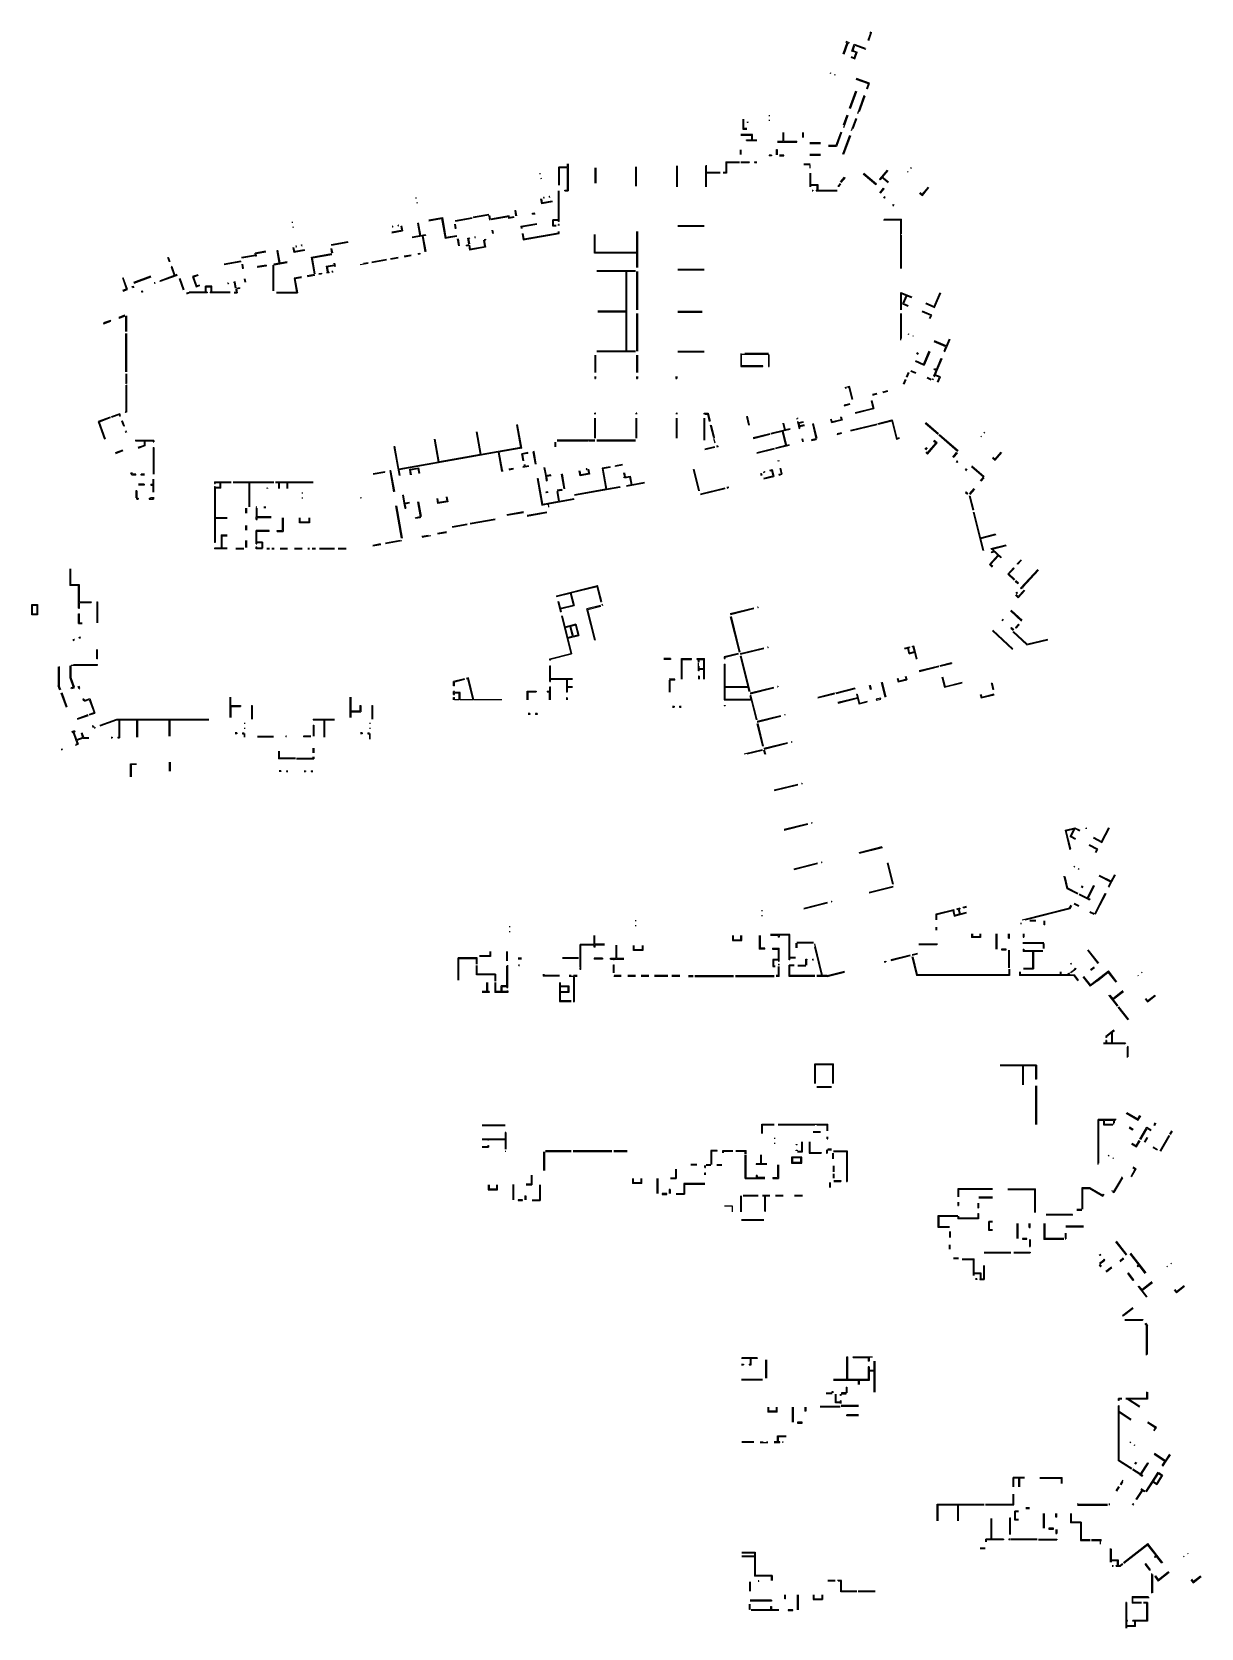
# Model space of a CAD drawing. Header units: metres. Extents: x -681087 to 1033303, y 74272 to 2630761.
# Drawn here: x 796978 to 1033303, y 74272 to 396884 of the extents above.
import ezdxf

# ---------------------------------------------------------------- set-up
doc = ezdxf.new("R2010")
doc.units = ezdxf.units.M
for name, color, linetype in [('SKELETON_CLEAN', 7, 'Continuous'), ('SKELETON_ISOLATED', 1, 'Continuous'), ('SKELETON_ORIGINAL', 8, 'Continuous')]:
    doc.layers.add(name, color=color, linetype=linetype)

msp = doc.modelspace()

# ---------------------------------------------------------------- linework, layer by layer
at = {"layer": 'SKELETON_CLEAN'}
for p, q in [((966374, 396884), (966713, 396761)), ((960954, 392472), (961785, 394756)), ((961132, 392407), (961950, 394653)), ((961460, 394874), (961785, 394756)), ((961512, 395015), (961836, 394897)), ((961836, 394897), (962155, 394780)), ((961950, 394653), (962090, 394602)), ((962090, 394602), (962155, 394780)), ((962709, 393025), (963208, 394397)), ((962887, 392960), (963335, 394191)), ((963208, 394397), (963386, 394332)), ((963335, 394191), (965492, 393407)), ((963386, 394332), (965402, 393599)), ((965987, 395206), (966520, 396672)), ((966128, 395154), (966713, 396761)), ((966323, 396743), (966520, 396672)), ((962500, 391750), (963298, 391459)), ((962551, 391891), (963209, 391651)), ((963592, 392704), (962709, 393025)), ((962938, 393101), (963784, 392794)), ((963209, 391651), (963592, 392704)), ((963298, 391459), (963784, 392794)), ((965492, 393407), (965543, 393547)), ((966047, 386394), (963604, 387283)), ((966290, 386507), (963668, 387462)), ((965161, 383960), (963848, 380352)), ((965339, 383895), (965161, 383960)), ((965708, 385463), (966047, 386394)), ((965887, 385399), (965708, 385463)), ((965887, 385399), (966290, 386507)), ((965339, 383895), (964197, 380756)), ((940713, 377187), (940713, 379232)), ((940863, 377337), (940863, 379232)), ((941523, 378737), (941523, 378557)), ((941713, 378557), (941523, 378557)), ((941713, 378737), (941713, 378557)), ((942618, 376162), (940268, 376162)), ((940268, 376012), (942468, 376012)), ((941463, 377187), (940713, 377187)), ((941463, 377337), (940863, 377337)), ((941388, 375092), (942468, 375092)), ((941388, 374942), (941388, 375092)), ((941388, 374942), (943503, 374942)), ((942468, 375092), (942468, 376012)), ((942618, 375092), (942618, 376162)), ((942618, 375092), (943503, 375092)), ((947678, 374782), (948833, 374782)), ((947678, 374632), (951613, 374632)), ((948833, 374782), (948833, 376537)), ((948983, 374782), (948983, 376537)), ((948983, 374782), (951613, 374782)), ((951613, 374632), (951613, 374782)), ((960474, 376610), (959500, 373932)), ((960653, 376545), (959633, 373742)), ((946473, 371997), (945973, 371997)), ((945973, 371997), (945973, 371807)), ((946473, 371807), (945973, 371807)), ((946473, 371997), (946473, 371807)), ((948973, 371957), (948073, 371957)), ((948073, 371807), (948973, 371807)), ((948973, 371807), (948973, 371957)), ((959500, 373932), (957983, 373932)), ((959633, 373742), (957983, 373742)), ((903560, 369622), (903560, 369542)), ((905191, 369542), (903560, 369542)), ((905191, 369392), (903560, 369392)), ((903560, 369392), (903560, 365937)), ((905191, 370239), (905191, 369542)), ((905191, 369392), (905191, 364887)), ((905341, 370239), (905341, 364737)), ((933261, 369942), (933261, 368492)), ((936083, 368492), (933261, 368492)), ((936083, 368342), (933261, 368342)), ((933261, 368342), (933261, 365542)), ((937233, 368492), (936683, 368492)), ((937383, 368342), (936683, 368342)), ((937233, 370612), (940018, 370612)), ((937233, 370612), (937233, 368492)), ((937383, 370462), (940018, 370462)), ((937383, 370462), (937383, 368342)), ((940268, 370612), (941933, 370612)), ((940268, 370462), (941933, 370462)), ((941933, 370612), (941933, 370462)), ((943053, 370612), (943503, 370612)), ((943053, 370612), (943053, 370462)), ((943053, 370462), (943503, 370462)), ((954261, 370022), (952983, 370022)), ((954263, 369342), (954263, 370022)), ((965023, 368189), (967589, 366035)), ((965119, 368304), (967685, 366150)), ((969852, 368966), (968290, 367105)), ((969967, 368870), (968865, 367556)), ((903410, 358892), (903410, 364737)), ((903560, 358592), (903560, 364737)), ((904681, 364887), (905191, 364887)), ((904681, 364737), (904681, 364887)), ((904681, 364737), (905341, 364737)), ((954413, 366042), (955811, 366042)), ((954413, 365892), (955661, 365892)), ((954661, 364892), (954851, 364892)), ((954661, 364742), (954851, 364742)), ((954851, 364892), (954851, 364742)), ((955471, 364892), (955661, 364892)), ((955471, 364892), (955471, 364742)), ((955471, 364892), (959761, 364892)), ((955811, 364742), (955471, 364742)), ((955471, 364742), (959761, 364742)), ((955661, 365892), (955661, 364892)), ((955811, 366042), (955811, 364892)), ((960356, 366237), (960011, 365825)), ((960011, 365542), (960011, 365825)), ((960471, 366140), (960161, 365770)), ((960161, 365542), (960161, 365770)), ((967685, 366150), (967589, 366035)), ((968405, 367008), (968290, 367105)), ((968768, 367441), (968405, 367008)), ((970021, 366390), (968768, 367441)), ((970117, 366505), (968865, 367556)), ((976955, 364051), (978173, 365503)), ((976973, 363840), (978288, 365406)), ((900043, 362163), (899869, 363147)), ((900164, 362336), (900017, 363174)), ((902194, 362542), (900043, 362163)), ((902168, 362690), (900164, 362336)), ((900389, 363483), (900467, 363497)), ((900422, 363296), (900500, 363310)), ((900500, 363310), (900467, 363497)), ((901570, 363691), (901669, 363709)), ((901603, 363504), (901570, 363691)), ((901603, 363504), (901702, 363521)), ((969294, 363260), (969102, 363421)), ((969416, 363406), (969225, 363567)), ((969294, 363260), (969416, 363406)), ((970995, 361833), (971117, 361979)), ((970995, 361833), (971148, 361705)), ((971117, 361979), (971270, 361850)), ((976399, 364322), (976973, 363840)), ((976495, 364437), (976955, 364051)), ((875070, 358267), (875511, 355766)), ((877188, 358894), (879950, 359381)), ((877221, 358707), (879796, 359161)), ((879796, 359161), (880506, 355133)), ((879950, 359381), (880468, 356447)), ((889662, 359012), (889528, 359771)), ((893473, 359684), (889662, 359012)), ((893352, 359510), (889787, 358882)), ((893406, 359200), (893352, 359510)), ((894430, 359381), (893406, 359200)), ((893528, 359374), (893473, 359684)), ((894404, 359529), (893528, 359374)), ((894622, 360770), (894809, 360803)), ((894815, 359703), (894627, 360771)), ((895003, 359736), (894814, 360804)), ((895789, 357605), (899029, 358176)), ((898159, 360231), (898652, 360318)), ((898192, 360044), (898159, 360231)), ((898192, 360044), (898685, 360131)), ((902260, 357592), (902260, 358892)), ((903410, 358892), (902260, 358892)), ((903410, 358742), (902410, 358742)), ((902410, 357742), (902410, 358742)), ((903410, 358592), (903410, 358742)), ((903560, 358592), (903410, 358592)), ((969112, 358890), (972611, 358890)), ((969238, 359040), (972761, 359040)), ((972611, 349042), (972611, 358890)), ((972761, 358127), (972761, 359040)), ((869697, 356457), (871702, 356810)), ((869724, 356309), (871875, 356688)), ((869917, 357602), (869818, 357585)), ((869950, 357415), (869851, 357398)), ((869950, 357415), (869917, 357602)), ((871099, 357810), (871020, 357797)), ((871053, 357609), (871020, 357797)), ((871132, 357623), (871053, 357609)), ((871554, 357647), (871702, 356810)), ((871702, 357673), (871875, 356688)), ((876519, 355750), (873840, 355278)), ((875511, 355766), (876486, 355937)), ((876486, 355937), (876519, 355750)), ((880281, 356414), (880468, 356447)), ((880428, 356440), (880628, 355307)), ((882875, 355551), (880506, 355133)), ((882849, 355699), (880628, 355307)), ((885079, 355229), (885385, 355283)), ((885296, 353998), (885079, 355229)), ((885411, 355135), (885253, 355107)), ((885253, 355107), (885444, 354024)), ((885385, 355283), (885411, 355135)), ((886488, 355477), (886625, 355502)), ((886488, 355477), (886514, 355330)), ((886514, 355330), (886652, 355354)), ((888368, 354946), (888723, 355008)), ((888749, 354861), (888723, 355008)), ((895789, 357605), (895873, 357132)), ((895963, 357483), (899056, 358028)), ((895963, 357483), (896020, 357158)), ((896046, 356147), (896271, 354874)), ((896194, 356173), (896393, 355048)), ((896271, 354874), (903560, 356160)), ((896393, 355048), (903410, 356285)), ((902961, 357592), (902260, 357592)), ((902961, 357742), (902410, 357742)), ((903410, 357742), (903410, 357972)), ((903560, 357972), (903410, 357972)), ((903410, 356285), (903410, 356542)), ((903560, 357737), (903560, 357972)), ((903560, 356160), (903560, 356542)), ((910686, 352142), (910686, 355937)), ((910836, 352292), (910836, 355937)), ((844225, 352574), (842083, 352197)), ((842183, 351625), (842083, 352197)), ((842183, 351625), (842371, 351658)), ((844258, 352387), (842303, 352043)), ((842371, 351658), (842303, 352043)), ((849971, 352318), (849798, 353303)), ((850093, 352492), (849945, 353329)), ((852123, 352698), (849971, 352318)), ((852097, 352845), (850093, 352492)), ((850317, 353638), (850396, 353652)), ((850350, 353451), (850429, 353465)), ((850429, 353465), (850396, 353652)), ((851499, 353847), (851598, 353864)), ((851532, 353660), (851499, 353847)), ((851532, 353660), (851631, 353677)), ((853512, 351359), (857550, 352071)), ((853686, 351237), (857576, 351923)), ((875013, 352083), (875407, 352153)), ((875039, 351935), (875433, 352005)), ((875407, 352153), (875433, 352005)), ((884821, 353813), (885314, 353899)), ((884847, 353665), (884821, 353813)), ((884847, 353665), (885340, 353752)), ((885509, 352794), (885340, 353752)), ((885630, 352968), (885488, 353778)), ((888650, 353348), (885509, 352794)), ((888476, 353469), (885630, 352968)), ((888247, 354772), (888476, 353469)), ((888395, 354798), (888749, 354861)), ((888395, 354798), (888650, 353348)), ((919161, 352142), (910686, 352142)), ((919161, 352292), (910836, 352292)), ((824395, 351333), (824716, 350450)), ((824536, 351384), (824857, 350501)), ((824857, 350501), (824716, 350450)), ((825240, 349449), (825099, 349397)), ((825099, 349397), (825742, 347631)), ((825240, 349449), (825883, 347682)), ((842183, 351625), (839382, 351131)), ((844322, 349748), (842569, 349439)), ((842569, 349439), (842602, 349252)), ((844355, 349561), (842602, 349252)), ((844322, 349748), (844355, 349561)), ((845898, 350026), (848552, 350494)), ((845898, 350026), (845931, 349839)), ((845931, 349839), (848585, 350307)), ((854106, 347991), (853512, 351359)), ((854253, 348017), (853686, 351237)), ((856472, 349545), (858047, 349823)), ((856472, 349545), (856684, 348344)), ((856646, 349423), (858073, 349675)), ((856646, 349423), (856831, 348370)), ((857629, 348510), (857816, 348543)), ((857629, 348510), (857655, 348362)), ((857994, 350128), (858047, 349823)), ((858073, 349675), (858112, 349458)), ((917081, 348442), (911161, 348442)), ((917081, 340417), (917081, 348442)), ((918961, 348442), (917231, 348442)), ((917231, 332342), (917231, 348442)), ((816217, 345015), (815424, 347195)), ((817270, 345398), (817547, 345499)), ((817335, 345220), (817270, 345398)), ((817335, 345220), (817612, 345321)), ((821824, 346204), (821716, 346165)), ((821875, 346063), (821767, 346024)), ((821875, 346063), (821824, 346204)), ((825742, 347631), (822876, 346588)), ((822927, 346447), (822876, 346588)), ((826320, 347681), (822927, 346447)), ((826268, 347822), (825883, 347682)), ((830515, 347820), (829435, 347426)), ((829435, 347426), (830187, 345358)), ((830567, 347679), (829627, 347337)), ((829627, 347337), (830277, 345551)), ((830187, 345358), (830938, 345636)), ((830277, 345551), (830887, 345777)), ((833374, 345473), (832074, 345473)), ((832074, 344323), (832074, 345473)), ((832224, 344303), (832224, 345323)), ((833224, 345323), (832224, 345323)), ((833224, 344303), (833224, 345323)), ((833374, 344303), (833374, 345473)), ((836663, 346133), (836525, 346109)), ((836689, 345986), (836551, 345961)), ((836663, 346133), (836689, 345986)), ((838052, 346378), (837766, 346328)), ((837766, 346328), (837792, 346180)), ((837930, 346205), (837792, 346180)), ((838121, 345121), (837930, 346205)), ((838269, 345147), (838052, 346378)), ((838297, 345101), (838947, 345216)), ((838947, 345216), (838973, 345068)), ((850003, 347013), (850481, 344303)), ((850151, 347039), (851500, 347277)), ((850151, 347039), (850660, 344153)), ((854960, 348040), (855482, 348132)), ((854986, 347892), (855508, 347984)), ((855482, 348132), (855508, 347984)), ((856585, 348326), (856684, 348344)), ((856585, 348326), (856611, 348178)), ((856611, 348178), (857044, 348255)), ((856831, 348370), (857018, 348403)), ((857018, 348403), (857044, 348255)), ((857655, 348362), (857842, 348395)), ((815325, 344690), (816217, 345015)), ((815390, 344512), (816282, 344837)), ((816282, 344837), (816217, 345015)), ((819336, 344501), (819064, 344402)), ((819401, 344322), (819129, 344223)), ((819401, 344322), (819336, 344501)), ((828252, 344128), (828733, 344303)), ((828275, 343976), (828760, 344153)), ((832149, 344303), (828733, 344303)), ((832414, 344153), (828760, 344153)), ((832414, 344303), (832224, 344303)), ((832414, 344303), (832414, 344153)), ((833224, 344303), (833034, 344303)), ((833034, 344303), (833034, 344153)), ((837043, 344153), (833034, 344153)), ((837043, 344303), (833374, 344303)), ((837843, 344303), (838286, 344303)), ((837843, 344153), (838464, 344153)), ((838184, 344878), (838286, 344303)), ((838323, 344954), (838973, 345068)), ((838332, 344905), (838464, 344153)), ((846443, 344303), (850481, 344303)), ((846443, 344153), (850660, 344153)), ((972611, 344249), (974807, 343317)), ((972611, 340742), (972611, 344249)), ((972761, 344022), (973690, 343628)), ((972761, 340742), (972761, 344022)), ((973690, 343628), (972959, 341907)), ((973828, 343569), (973156, 341986)), ((973156, 341986), (974076, 341595)), ((973828, 343569), (974748, 343179)), ((977660, 342106), (979359, 341385)), ((979359, 341385), (980570, 344238)), ((979438, 341188), (980708, 344180)), ((815721, 339610), (814575, 339192)), ((814575, 339192), (814640, 339014)), ((814640, 339014), (815786, 339431)), ((815786, 339431), (815721, 339610)), ((917081, 340417), (911361, 340417)), ((917081, 340267), (911361, 340267)), ((917081, 332342), (917081, 340267)), ((972959, 341907), (974017, 341457)), ((978650, 339589), (976905, 340327)), ((978847, 339668), (976964, 340465)), ((977602, 341967), (979438, 341188)), ((978416, 339036), (978650, 339589)), ((978554, 338978), (978847, 339668)), ((812838, 338571), (811452, 338066)), ((811452, 338066), (811517, 337888)), ((811517, 337888), (812903, 338392)), ((812903, 338392), (812838, 338571)), ((917081, 332342), (911161, 332342)), ((918961, 332342), (917231, 332342)), ((978303, 332333), (977152, 329622)), ((981738, 333259), (979344, 334275)), ((981987, 333360), (979419, 334450)), ((981351, 332348), (981738, 333259)), ((981351, 332348), (981526, 332274)), ((981526, 332274), (981987, 333360)), ((981987, 333360), (982589, 334777)), ((940261, 331912), (940261, 329242)), ((940261, 329242), (944741, 329242)), ((940431, 329412), (940431, 331742)), ((940431, 331742), (945861, 331742)), ((944741, 329412), (940431, 329412)), ((944741, 329242), (944741, 329412)), ((945861, 331742), (945861, 329242)), ((945861, 329242), (946031, 329242)), ((946031, 329242), (946031, 331542)), ((975527, 330311), (977152, 329622)), ((977152, 329622), (977327, 329547)), ((978478, 332258), (977327, 329547)), ((980726, 330875), (979804, 328703)), ((980901, 330801), (979896, 328435)), ((980726, 330875), (980901, 330801)), ((910761, 327239), (910761, 326817)), ((910761, 326817), (910911, 326817)), ((910911, 327239), (910911, 326817)), ((919211, 327239), (919211, 326835)), ((919211, 326835), (919361, 326835)), ((919361, 327239), (919361, 326835)), ((927161, 327242), (927161, 326817)), ((927161, 326817), (927311, 326817)), ((927311, 327242), (927311, 326817)), ((979014, 326740), (978955, 326602)), ((979014, 326740), (979152, 326681)), ((979256, 327311), (979394, 327252)), ((979370, 328680), (979445, 328855)), ((979370, 328680), (979904, 328453)), ((979394, 327252), (979484, 327464)), ((979445, 328855), (979804, 328703)), ((980405, 327073), (979484, 327464)), ((979896, 328435), (979543, 327602)), ((980601, 327153), (979543, 327602)), ((980014, 326153), (980405, 327073)), ((980152, 326094), (980601, 327153)), ((816013, 320177), (816013, 325498)), ((816163, 320072), (816163, 325553)), ((961367, 325046), (962270, 325271)), ((961367, 325046), (961404, 324900)), ((961404, 324900), (961598, 324949)), ((961986, 325045), (962160, 325089)), ((962777, 322615), (962160, 325089)), ((962923, 322651), (962270, 325271)), ((814762, 319722), (812998, 319080)), ((814672, 319530), (813050, 318939)), ((814775, 319248), (814672, 319530)), ((814916, 319299), (814762, 319722)), ((816013, 320177), (815827, 320110)), ((815827, 320110), (815878, 319969)), ((816163, 320072), (815878, 319969)), ((910761, 319642), (910761, 319797)), ((910911, 319797), (910761, 319797)), ((910911, 319642), (910911, 319797)), ((919086, 319642), (919086, 319797)), ((919236, 319797), (919086, 319797)), ((919236, 319642), (919236, 319797)), ((927286, 319642), (927286, 319797)), ((927436, 319797), (927286, 319797)), ((927436, 319642), (927436, 319797)), ((932861, 319797), (933695, 319797)), ((932861, 319642), (932861, 319797)), ((933011, 319642), (933011, 319647)), ((933011, 319647), (933578, 319647)), ((963406, 319968), (966962, 320855)), ((963443, 319823), (967144, 320746)), ((966595, 322330), (966962, 320855)), ((966740, 322366), (967144, 320746)), ((812763, 318995), (810345, 318115)), ((810345, 318115), (811625, 314600)), ((812815, 318854), (810538, 318025)), ((810538, 318025), (811766, 314651)), ((814775, 319248), (814916, 319299)), ((815158, 318196), (815299, 318247)), ((815527, 317181), (815158, 318196)), ((815668, 317232), (815299, 318247)), ((815668, 317232), (815527, 317181)), ((816051, 316179), (815910, 316128)), ((816137, 315945), (816051, 316179)), ((895804, 312885), (894993, 317484)), ((895977, 312763), (895140, 317510)), ((934789, 314874), (934165, 317377)), ((934934, 314910), (934310, 317413)), ((949090, 316399), (946353, 315716)), ((948746, 317777), (949090, 316399)), ((950266, 316537), (948762, 316162)), ((948762, 316162), (949476, 313300)), ((948892, 317813), (949235, 316435)), ((950230, 316683), (949235, 316435)), ((951548, 318836), (951579, 318710)), ((951579, 318710), (951725, 318746)), ((951694, 318872), (951725, 318746)), ((951729, 318108), (951875, 318144)), ((951729, 318108), (951959, 317186)), ((951875, 318144), (951931, 317921)), ((953075, 317465), (951920, 317177)), ((951920, 317177), (952032, 316730)), ((951931, 317921), (952901, 318163)), ((951967, 317776), (952937, 318018)), ((951967, 317776), (952105, 317223)), ((952032, 316730), (952216, 316776)), ((953121, 317280), (952151, 317038)), ((952151, 317038), (952216, 316776)), ((958644, 317864), (958463, 318591)), ((958753, 318045), (958608, 318628)), ((960740, 318386), (958644, 317864)), ((960558, 318495), (958753, 318045)), ((960413, 319078), (960558, 318495)), ((960558, 319114), (960740, 318386)), ((968058, 317763), (970891, 318469)), ((968094, 317618), (970782, 318288)), ((970782, 318288), (971717, 314537)), ((970891, 318469), (971826, 314719)), ((815996, 315893), (815910, 316128)), ((821603, 314299), (817862, 314299)), ((819640, 314149), (817917, 314149)), ((819640, 313314), (818387, 312858)), ((819790, 313209), (818438, 312717)), ((819640, 314149), (819640, 313314)), ((821453, 314149), (819790, 314149)), ((819790, 314149), (819790, 313209)), ((821453, 314149), (821453, 314029)), ((821453, 314029), (821603, 314029)), ((821603, 314299), (821603, 314029)), ((870343, 313138), (870364, 313142)), ((871175, 308542), (870364, 313142)), ((879156, 309949), (878345, 314549)), ((879303, 309975), (878492, 314575)), ((887625, 311443), (886814, 316044)), ((887773, 311469), (886962, 316070)), ((934934, 314910), (934789, 314874)), ((935362, 313193), (935623, 313258)), ((935399, 313047), (935660, 313112)), ((935623, 313258), (935660, 313112)), ((948616, 316126), (946390, 315571)), ((949330, 313264), (947273, 312751)), ((950074, 313295), (947309, 312605)), ((948616, 316126), (949330, 313264)), ((950038, 313440), (949476, 313300)), ((950074, 313295), (950038, 313440)), ((952569, 314576), (952753, 314622)), ((952569, 314576), (952711, 314004)), ((952753, 314622), (952887, 314084)), ((972299, 314683), (971717, 314537)), ((972263, 314828), (971826, 314719)), ((977986, 311831), (979685, 313786)), ((978004, 311563), (979953, 313805)), ((979685, 313786), (979232, 314179)), ((979953, 313805), (979357, 314323)), ((821453, 312909), (821453, 307532)), ((821453, 312909), (821603, 312909)), ((821603, 312909), (821603, 307532)), ((879156, 309949), (871175, 308542)), ((891211, 311923), (871201, 308394)), ((887625, 311443), (879303, 309975)), ((895804, 312885), (887773, 311469)), ((891211, 311923), (891881, 308124)), ((895977, 312763), (891359, 311949)), ((891359, 311949), (892002, 308298)), ((897225, 311846), (896024, 311634)), ((897251, 311698), (896198, 311512)), ((896425, 310223), (896198, 311512)), ((897251, 311698), (897225, 311846)), ((898475, 312066), (898328, 312040)), ((898779, 309493), (898328, 312040)), ((898927, 309519), (898475, 312066)), ((977672, 311852), (978004, 311563)), ((977797, 311995), (977986, 311831)), ((984010, 309860), (983822, 310024)), ((984135, 310003), (983946, 310168)), ((984010, 309860), (984135, 310003)), ((991132, 310798), (991698, 310306)), ((991231, 310911), (991683, 310517)), ((991683, 310517), (992927, 311947)), ((991698, 310306), (993040, 311849)), ((817174, 307302), (817004, 307768)), ((817960, 307302), (817174, 307302)), ((817307, 307492), (817183, 307833)), ((817960, 307492), (817307, 307492)), ((817960, 307302), (817960, 307492)), ((819733, 307492), (819080, 307492)), ((819080, 307302), (819080, 307492)), ((819733, 307302), (819080, 307302)), ((865956, 307622), (868300, 308035)), ((865982, 307474), (868326, 307887)), ((868326, 307887), (868300, 308035)), ((869403, 308230), (869550, 308256)), ((870159, 303939), (869403, 308230)), ((870307, 303965), (869550, 308256)), ((871407, 307226), (871201, 308394)), ((873334, 308479), (875180, 308805)), ((873534, 307347), (873334, 308479)), ((873508, 308358), (875059, 308631)), ((873681, 307373), (873508, 308358)), ((875232, 307646), (875059, 308631)), ((875380, 307672), (875180, 308805)), ((891881, 308124), (892222, 308185)), ((892002, 308298), (892196, 308332)), ((896175, 309034), (896493, 309090)), ((896436, 309412), (896493, 309090)), ((896584, 309438), (896641, 309116)), ((896641, 309116), (897376, 309246)), ((899091, 306632), (900037, 301266)), ((899238, 306658), (900158, 301440)), ((900471, 308827), (900758, 307200)), ((900758, 307200), (900942, 306153)), ((901932, 307165), (900986, 306998)), ((900986, 306998), (901129, 306186)), ((907800, 307164), (907627, 308149)), ((907922, 307338), (907775, 308175)), ((909652, 307491), (907800, 307164)), ((909478, 307612), (907922, 307338)), ((909015, 308627), (909193, 308659)), ((909015, 308627), (909048, 308440)), ((909048, 308440), (909226, 308472)), ((909331, 308449), (909478, 307612)), ((909478, 308476), (909652, 307491)), ((913832, 309009), (912227, 308726)), ((912227, 308726), (912983, 304437)), ((913858, 308862), (912400, 308605)), ((912400, 308605), (913131, 304463)), ((913858, 308862), (913832, 309009)), ((916358, 309455), (914935, 309204)), ((914961, 309056), (914935, 309204)), ((916384, 309307), (914961, 309056)), ((916634, 306884), (916806, 306914)), ((916660, 306736), (916634, 306884)), ((916806, 306914), (916655, 307771)), ((916954, 306940), (916803, 307797)), ((916837, 306767), (917856, 306947)), ((916954, 306940), (917978, 307121)), ((918139, 305346), (917856, 306947)), ((918286, 305372), (917978, 307121)), ((944840, 307836), (945083, 307897)), ((944901, 308006), (945047, 308042)), ((944914, 306711), (946738, 307166)), ((944951, 306565), (946920, 307056)), ((945047, 308042), (945083, 307897)), ((946133, 308313), (946579, 308424)), ((946133, 308313), (946170, 308168)), ((946170, 308168), (946470, 308243)), ((946470, 308243), (946738, 307166)), ((946579, 308424), (946920, 307056)), ((947971, 307473), (948407, 307582)), ((947971, 307473), (948007, 307327)), ((948007, 307327), (948589, 307472)), ((948139, 308659), (948407, 307582)), ((948284, 308695), (948589, 307472)), ((985686, 308404), (985810, 308547)), ((985686, 308404), (985874, 308240)), ((985810, 308547), (985999, 308383)), ((989341, 306862), (986873, 309008)), ((988738, 306168), (989341, 306862)), ((817983, 304097), (817983, 302702)), ((818173, 304097), (817983, 304097)), ((818173, 304097), (818173, 302702)), ((819683, 305447), (818513, 305447)), ((819683, 305257), (818513, 305257)), ((819683, 305447), (819683, 305257)), ((821003, 305447), (821003, 305257)), ((821003, 305447), (821393, 305447)), ((821003, 305257), (821393, 305257)), ((821393, 306482), (821393, 305447)), ((821393, 305257), (821393, 303837)), ((833886, 305953), (833886, 305614)), ((833886, 305953), (837243, 305953)), ((833886, 305614), (834036, 305614)), ((833886, 304994), (833886, 293683)), ((833886, 304994), (834036, 304994)), ((834036, 305803), (835036, 305803)), ((834036, 305803), (834036, 305614)), ((834036, 304803), (834036, 304994)), ((835036, 304803), (834036, 304803)), ((834036, 304653), (834036, 298661)), ((835186, 304653), (834036, 304653)), ((835036, 304803), (835036, 305803)), ((835186, 305803), (837243, 305803)), ((835186, 304653), (835186, 305803)), ((837643, 305803), (840806, 305803)), ((840806, 305803), (840806, 300908)), ((840956, 305803), (845843, 305803)), ((840956, 305803), (840956, 300908)), ((844456, 304683), (844456, 304628)), ((844606, 304683), (844456, 304683)), ((844606, 304683), (844606, 304628)), ((871870, 303276), (872157, 301649)), ((901294, 303961), (900871, 303886)), ((900871, 303886), (900897, 303738)), ((901321, 303813), (900897, 303738)), ((900942, 306153), (901129, 306186)), ((903055, 304017), (903409, 302013)), ((904072, 304415), (903165, 304255)), ((903197, 304076), (903556, 302039)), ((904105, 304228), (903198, 304068)), ((904072, 304415), (904105, 304228)), ((912983, 304437), (906651, 303320)), ((915831, 304787), (906677, 303173)), ((915805, 304935), (913131, 304463)), ((915805, 304935), (915831, 304787)), ((918139, 305346), (917154, 305172)), ((920783, 305812), (918286, 305372)), ((937443, 304848), (937704, 304913)), ((937479, 304702), (937740, 304768)), ((937704, 304913), (937740, 304768)), ((985798, 303914), (985699, 303801)), ((985699, 303801), (986077, 303473)), ((985798, 303914), (986175, 303586)), ((818173, 302662), (818483, 302662)), ((818173, 302472), (818483, 302472)), ((818483, 302662), (818483, 302472)), ((820703, 302662), (820703, 302472)), ((820703, 302662), (821023, 302662)), ((820703, 302472), (821583, 302472)), ((821023, 302837), (821023, 302662)), ((821213, 302837), (821213, 302662)), ((821213, 302662), (821393, 302662)), ((821393, 302837), (821393, 302662)), ((821583, 302837), (821583, 302472)), ((842376, 300908), (842276, 300908)), ((842276, 300908), (842276, 300758)), ((842376, 300758), (842276, 300758)), ((872157, 301651), (872342, 300602)), ((872341, 300602), (872528, 300635)), ((873311, 301611), (872386, 301448)), ((872386, 301448), (872529, 300635)), ((879043, 301586), (878869, 302571)), ((879164, 301760), (879017, 302597)), ((881032, 301937), (879043, 301586)), ((880858, 302058), (879164, 301760)), ((880711, 302895), (880858, 302058)), ((880858, 302921), (881032, 301937)), ((900037, 301266), (901229, 301477)), ((900158, 301440), (903409, 302013)), ((901260, 301299), (901229, 301477)), ((901376, 301503), (906556, 302416)), ((901494, 300833), (901376, 301503)), ((903556, 302039), (906530, 302564)), ((836436, 298661), (834036, 298661)), ((836436, 298511), (834036, 298511)), ((834036, 298511), (834036, 293683)), ((842286, 298313), (842286, 298893)), ((845341, 298893), (842286, 298893)), ((842286, 298313), (842496, 298313)), ((842496, 298313), (842496, 298703)), ((845341, 298703), (842496, 298703)), ((847586, 298693), (847586, 296093)), ((847776, 298693), (847776, 295903)), ((851056, 297643), (851056, 298643)), ((853076, 297643), (851056, 297643)), ((851206, 297793), (851206, 298643)), ((852926, 297793), (851206, 297793)), ((852926, 298643), (852926, 297793)), ((853076, 298643), (853076, 297643)), ((875451, 298861), (874545, 298701)), ((874578, 298514), (874545, 298701)), ((875484, 298674), (874578, 298514)), ((875451, 298861), (875484, 298674)), ((988743, 294656), (987448, 299847)), ((834036, 293683), (833886, 293683)), ((835236, 295211), (836436, 295211)), ((835236, 295211), (835236, 292563)), ((835386, 295061), (835386, 292563)), ((835386, 295061), (836436, 295061)), ((844946, 296093), (842286, 296093)), ((842286, 293443), (842286, 296093)), ((844946, 295903), (842286, 295903)), ((842436, 293783), (842436, 295903)), ((843586, 293783), (842436, 293783)), ((842436, 293443), (842436, 293633)), ((843436, 293633), (842436, 293633)), ((843436, 293633), (843436, 292563)), ((843586, 293783), (843586, 292563)), ((844946, 295903), (844946, 296093)), ((846546, 296093), (847586, 296093)), ((846546, 295903), (846546, 296093)), ((846546, 295903), (847776, 295903)), ((988743, 294656), (991777, 295412)), ((988779, 294510), (991908, 295290)), ((989384, 292084), (988779, 294510)), ((833886, 292563), (833886, 292413)), ((835236, 292563), (833886, 292563)), ((836436, 292413), (833886, 292413)), ((836436, 292563), (835386, 292563)), ((842286, 293443), (842436, 293443)), ((842286, 292413), (842286, 292823)), ((842286, 292823), (842436, 292823)), ((843606, 292413), (842286, 292413)), ((842436, 292563), (842436, 292823)), ((843436, 292563), (842436, 292563)), ((843586, 292563), (843606, 292563)), ((992250, 291115), (990511, 289250)), ((992360, 291013), (990723, 289258)), ((990825, 292444), (993856, 293200)), ((991392, 291915), (990825, 292444)), ((990870, 291785), (991392, 291915)), ((990870, 291785), (990907, 291640)), ((990907, 291640), (991523, 291793)), ((991130, 292365), (993987, 293078)), ((992938, 290679), (991130, 292365)), ((992250, 291115), (991523, 291793)), ((992835, 290570), (992360, 291013)), ((804648, 288337), (804648, 284992)), ((804798, 288337), (804798, 285142)), ((991096, 288705), (990511, 289250)), ((991198, 288814), (990723, 289258)), ((994230, 287314), (995390, 288559)), ((994230, 287314), (995553, 286080)), ((994442, 287321), (995500, 288456)), ((994442, 287321), (995656, 286189)), ((995500, 288456), (995390, 288559)), ((996154, 289378), (996923, 290203)), ((996264, 289275), (996154, 289378)), ((996264, 289275), (997033, 290101)), ((996812, 284482), (1000290, 288212)), ((806423, 284992), (804648, 284992)), ((806573, 285142), (804798, 285142)), ((806423, 280387), (806423, 284992)), ((806573, 281687), (806573, 285142)), ((902982, 282927), (911327, 285008)), ((905929, 283508), (911218, 284826)), ((912008, 281656), (911218, 284826)), ((912154, 281692), (911327, 285008)), ((995709, 285880), (996250, 285375)), ((995838, 286019), (996380, 285514)), ((996250, 285375), (996380, 285514)), ((996342, 282746), (997570, 284063)), ((996349, 282534), (997679, 283961)), ((996812, 284482), (996951, 284353)), ((996951, 284353), (997135, 284550)), ((997126, 284818), (997345, 284614)), ((997135, 284550), (997215, 284475)), ((997215, 284475), (997345, 284614)), ((796978, 279084), (796978, 281184)), ((796978, 281184), (798128, 281184)), ((797128, 279234), (797128, 281034)), ((797128, 281034), (797978, 281034)), ((797978, 281034), (797978, 279234)), ((798128, 281184), (798128, 279084)), ((806573, 281687), (808953, 281687)), ((806573, 280387), (806573, 281537)), ((806573, 281537), (808953, 281537)), ((808953, 281687), (808953, 281537)), ((810073, 281687), (810073, 277437)), ((810073, 281687), (810223, 281687)), ((810223, 281687), (810223, 277437)), ((902982, 282927), (903019, 282782)), ((903019, 282782), (905784, 283471)), ((903290, 281695), (903435, 281731)), ((903290, 281695), (903809, 279612)), ((903435, 281731), (903955, 279648)), ((903769, 280392), (906389, 281046)), ((903805, 280247), (906570, 280936)), ((905784, 283471), (906389, 281046)), ((905929, 283508), (906570, 280936)), ((911923, 280965), (909156, 280275)), ((909338, 280166), (911959, 280819)), ((943673, 280688), (943732, 280702)), ((943732, 280702), (943768, 280557)), ((995801, 283046), (996349, 282534)), ((995850, 283451), (996048, 283663)), ((995903, 283156), (996342, 282746)), ((995989, 283321), (996187, 283534)), ((996048, 283663), (996187, 283534)), ((798128, 279084), (796978, 279084)), ((797978, 279234), (797128, 279234)), ((806423, 280387), (806573, 280387)), ((806423, 277287), (806423, 279267)), ((806423, 279267), (806573, 279267)), ((806573, 277437), (806573, 279267)), ((904003, 278835), (905890, 271267)), ((904148, 278872), (906071, 271158)), ((910741, 273922), (909156, 280275)), ((910895, 273922), (909338, 280166)), ((943709, 280542), (943768, 280557)), ((993053, 278047), (993200, 277910)), ((993183, 278186), (993329, 278049)), ((993329, 278049), (993200, 277910)), ((806423, 277287), (807163, 277287)), ((806548, 274553), (806811, 274649)), ((806613, 274375), (806548, 274553)), ((806573, 277437), (807163, 277437)), ((806613, 274375), (806876, 274471)), ((906948, 277149), (904716, 276592)), ((905723, 276689), (904753, 276447)), ((905237, 274506), (906207, 274748)), ((905273, 274361), (907505, 274917)), ((905723, 276689), (906207, 274748)), ((906839, 276967), (905869, 276725)), ((905869, 276725), (906352, 274785)), ((906352, 274785), (907323, 275026)), ((906839, 276967), (907323, 275026)), ((906948, 277149), (907505, 274917)), ((994953, 276535), (994823, 276396)), ((994823, 276396), (995291, 275960)), ((994953, 276535), (995421, 276099)), ((995261, 275612), (998088, 272976)), ((995363, 275722), (998080, 273188)), ((995768, 276486), (996396, 277159)), ((995907, 276356), (995768, 276486)), ((995907, 276356), (996534, 277029)), ((996534, 277029), (996396, 277159)), ((805232, 274075), (805495, 274170)), ((805297, 273896), (805560, 273992)), ((805560, 273992), (805495, 274170)), ((810073, 270174), (810073, 272037)), ((810223, 270174), (810223, 272037)), ((901633, 270206), (905890, 271267)), ((901783, 270088), (906071, 271158)), ((939738, 271255), (936933, 270556)), ((939774, 271110), (937083, 270439)), ((945687, 272610), (945746, 272624)), ((945723, 272464), (945782, 272479)), ((945746, 272624), (945782, 272479)), ((973354, 272340), (974353, 272589)), ((973390, 272195), (974002, 272347)), ((974285, 271212), (974002, 272347)), ((974147, 272383), (974390, 272444)), ((974394, 271395), (974147, 272383)), ((974284, 271213), (975420, 271496)), ((974353, 272589), (974390, 272444)), ((974394, 271395), (975383, 271641)), ((974955, 272739), (975246, 272812)), ((974991, 272594), (974955, 272739)), ((974991, 272594), (975137, 272630)), ((975383, 271641), (975137, 272630)), ((975904, 270173), (975246, 272812)), ((975759, 270136), (975420, 271496)), ((998159, 273272), (998080, 273188)), ((998088, 272976), (1002325, 274033)), ((802308, 268573), (802308, 264684)), ((802498, 268642), (802498, 264717)), ((804611, 268783), (804611, 266411)), ((804821, 268859), (804821, 266389)), ((804944, 268904), (810222, 268904)), ((805357, 269054), (810222, 269054)), ((810223, 270174), (810073, 270174)), ((810222, 268904), (810222, 269054)), ((901633, 269886), (901633, 270206)), ((901783, 269886), (901633, 269886)), ((901633, 265611), (901633, 268766)), ((901633, 268766), (901783, 268766)), ((901783, 269886), (901783, 270088)), ((901783, 266152), (901783, 268766)), ((926033, 270212), (924683, 270212)), ((926033, 270022), (924683, 270022)), ((926033, 270212), (926033, 270022)), ((928253, 266062), (928253, 270212)), ((928253, 270212), (930313, 270212)), ((928443, 270062), (930313, 270062)), ((930313, 270062), (930313, 270212)), ((931433, 270212), (932933, 270212)), ((931433, 270062), (931433, 270212)), ((931433, 270062), (931733, 270062)), ((931733, 269466), (931733, 270062)), ((931733, 267782), (931733, 269302)), ((931883, 267782), (931733, 267782)), ((931883, 269503), (931883, 270062)), ((931883, 270062), (932783, 270062)), ((931883, 268212), (931883, 268695)), ((931883, 268212), (932783, 268212)), ((931883, 267782), (931883, 268062)), ((931883, 268062), (932783, 268062)), ((932783, 268212), (932783, 270062)), ((932783, 266062), (932783, 268062)), ((932933, 266062), (932933, 270212)), ((936933, 270556), (936933, 270234)), ((936933, 270234), (937083, 270234)), ((936933, 269114), (936933, 261892)), ((936933, 269114), (937083, 269114)), ((937083, 270234), (937083, 270439)), ((937083, 264567), (937083, 269114)), ((940126, 270734), (941663, 264567)), ((802611, 263851), (802308, 264684)), ((802789, 263916), (802498, 264717)), ((804611, 266411), (805333, 264427)), ((804821, 266389), (805511, 264492)), ((806501, 264142), (806344, 264572)), ((806679, 264207), (806523, 264637)), ((884398, 266115), (882173, 265560)), ((882173, 264702), (882173, 265560)), ((882363, 264702), (882173, 264702)), ((884434, 265969), (882363, 265453)), ((882363, 264702), (882363, 265453)), ((885222, 266320), (884786, 266211)), ((885113, 266138), (884822, 266066)), ((886167, 261912), (885113, 266138)), ((886322, 261912), (885222, 266320)), ((901633, 265611), (901783, 265611)), ((906233, 266152), (901783, 266152)), ((905013, 266002), (901783, 266002)), ((901783, 265611), (901783, 266002)), ((905013, 266002), (905013, 263442)), ((905163, 266002), (905163, 264499)), ((906233, 266002), (905163, 266002)), ((926913, 266062), (925764, 266062)), ((926913, 265872), (925954, 265872)), ((925954, 265872), (925954, 263462)), ((926913, 265872), (926913, 266062)), ((931883, 266662), (931733, 266662)), ((931733, 266662), (931733, 266062)), ((931883, 266662), (931883, 266062)), ((937083, 264567), (941663, 264567)), ((947671, 264653), (947730, 264668)), ((947730, 264668), (947766, 264523)), ((966204, 264807), (966407, 263992)), ((966389, 264853), (966592, 264038)), ((971880, 266222), (972062, 265494)), ((972026, 266258), (972171, 265676)), ((972062, 265494), (973818, 265932)), ((972171, 265676), (973636, 266041)), ((973491, 266623), (973636, 266041)), ((973637, 266660), (973818, 265932)), ((980908, 266473), (981438, 264348)), ((981053, 266509), (981547, 264530)), ((985037, 265246), (981438, 264348)), ((985001, 265391), (981547, 264530)), ((990862, 265227), (991000, 265098)), ((990964, 265337), (991135, 265178)), ((991296, 263910), (991000, 265098)), ((991442, 263947), (991135, 265178)), ((805333, 264427), (804940, 264284)), ((805005, 264106), (804940, 264284)), ((805576, 264314), (805005, 264106)), ((806501, 264142), (806679, 264207)), ((807260, 262056), (807439, 262121)), ((807260, 262056), (807398, 261678)), ((807439, 262121), (807576, 261743)), ((807576, 261743), (808657, 262136)), ((807628, 261602), (808567, 261944)), ((808567, 261944), (809527, 259308)), ((808657, 262136), (809719, 259218)), ((836963, 262453), (836963, 260733)), ((861263, 262453), (861263, 259657)), ((882173, 262992), (882173, 263582)), ((882363, 263582), (882173, 263582)), ((882173, 262992), (882363, 262992)), ((882173, 261912), (882173, 262372)), ((882173, 262372), (882363, 262372)), ((882363, 263392), (882363, 263582)), ((883513, 263392), (882363, 263392)), ((883363, 263242), (882363, 263242)), ((882363, 262992), (882363, 263242)), ((882363, 261912), (882363, 262372)), ((883363, 261912), (882363, 261912)), ((883363, 261912), (883363, 263242)), ((883513, 261912), (883513, 263392)), ((886167, 261912), (883513, 261912)), ((891973, 261912), (886322, 261912)), ((897073, 261912), (897073, 263662)), ((897073, 263662), (898913, 263662)), ((897263, 261912), (897263, 263472)), ((897263, 263472), (898913, 263472)), ((898913, 263662), (898913, 263472)), ((901133, 263662), (901133, 263472)), ((901133, 263662), (901783, 263662)), ((901133, 263472), (901593, 263472)), ((901593, 261912), (901593, 263472)), ((901633, 263662), (901633, 264491)), ((901633, 264491), (901783, 264491)), ((901783, 263662), (901783, 264491)), ((901783, 261912), (901783, 263662)), ((905163, 263442), (905013, 263442)), ((905013, 262322), (905013, 261902)), ((905163, 262322), (905013, 262322)), ((906233, 264499), (905163, 264499)), ((905163, 264349), (905163, 263442)), ((906233, 264349), (905163, 264349)), ((905163, 262322), (905163, 261902)), ((936933, 261892), (942330, 261892)), ((937083, 264417), (941701, 264417)), ((937083, 262042), (937083, 264417)), ((937083, 262042), (942293, 262042)), ((941701, 264417), (941916, 263553)), ((942109, 262777), (942293, 262042)), ((942330, 261892), (943343, 257829)), ((947707, 264508), (947766, 264523)), ((959899, 261390), (963833, 262371)), ((959935, 261244), (963869, 262225)), ((963673, 263011), (963819, 263047)), ((963673, 263011), (963833, 262371)), ((963819, 263047), (964286, 261175)), ((963869, 262225), (964177, 260993)), ((965826, 261404), (964177, 260993)), ((965790, 261550), (964286, 261175)), ((966592, 264038), (966407, 263992)), ((968526, 262232), (967633, 262009)), ((967633, 262009), (967679, 261825)), ((967679, 261825), (968572, 262047)), ((968572, 262047), (968526, 262232)), ((988671, 262998), (988853, 262270)), ((988817, 263034), (988962, 262452)), ((988853, 262270), (991490, 262927)), ((988962, 262452), (991454, 263073)), ((808587, 258966), (809527, 259308)), ((808638, 258825), (809719, 259218)), ((836963, 260733), (836963, 258307)), ((836963, 260733), (839113, 260733)), ((837153, 260543), (839113, 260543)), ((837153, 260543), (837153, 258307)), ((839113, 260733), (839113, 260543)), ((841333, 260733), (841523, 260733)), ((841333, 260733), (841333, 258007)), ((841523, 260733), (841523, 258007)), ((861263, 259657), (861263, 258307)), ((861263, 259657), (863243, 259657)), ((861453, 259467), (861453, 258307)), ((861453, 259467), (863433, 259467)), ((863243, 260753), (863433, 260753)), ((863243, 260753), (863243, 259657)), ((863433, 260753), (863433, 259467)), ((865653, 260753), (865843, 260753)), ((865653, 260753), (865653, 258004)), ((865843, 260753), (865843, 258004)), ((897624, 258912), (897283, 258912)), ((897624, 259112), (897284, 259112)), ((897624, 259112), (897624, 258912)), ((899083, 259112), (898744, 259112)), ((898744, 259112), (898744, 258912)), ((899083, 258912), (898744, 258912)), ((899083, 259112), (899083, 258912)), ((926433, 260592), (926774, 260592)), ((926433, 260402), (926774, 260402)), ((926774, 260592), (926774, 260402)), ((927894, 260592), (927894, 260402)), ((927894, 260592), (928233, 260592)), ((927894, 260402), (928233, 260402)), ((936933, 260772), (936933, 260692)), ((936933, 260772), (937083, 260772)), ((937083, 260772), (937083, 260692)), ((949098, 258929), (949157, 258943)), ((949134, 258783), (949193, 258798)), ((949157, 258943), (949193, 258798)), ((805611, 255621), (804972, 255389)), ((805676, 255443), (805037, 255210)), ((805290, 255302), (806133, 252989)), ((805431, 255354), (805985, 253832)), ((805611, 255621), (805676, 255443)), ((807283, 254304), (806977, 255145)), ((807443, 254304), (807118, 255196)), ((809206, 256648), (809385, 256713)), ((809206, 256648), (809343, 256272)), ((809385, 256713), (809522, 256337)), ((809548, 256323), (809689, 256374)), ((809599, 256182), (809740, 256233)), ((809689, 256374), (809740, 256233)), ((810742, 256757), (814173, 258007)), ((810742, 256757), (810793, 256617)), ((810793, 256617), (814145, 257837)), ((814145, 257837), (814523, 257837)), ((814173, 258007), (832753, 258007)), ((814523, 257837), (814523, 254337)), ((814673, 257857), (814673, 254187)), ((814673, 257857), (818203, 257857)), ((818203, 254337), (818203, 257857)), ((818353, 254337), (818353, 257857)), ((818353, 257857), (824753, 257857)), ((824753, 254537), (824753, 257857)), ((824943, 254537), (824943, 257857)), ((824943, 257857), (832753, 257857)), ((838403, 255184), (838063, 255184)), ((838403, 254994), (838063, 254994)), ((838403, 255184), (838403, 254994)), ((839523, 255184), (839523, 254994)), ((839523, 255184), (839863, 255184)), ((839523, 254994), (839863, 254994)), ((853793, 258007), (858113, 258007)), ((853793, 258007), (853793, 257857)), ((853793, 257857), (855983, 257857)), ((853793, 256737), (853943, 256737)), ((853793, 256737), (853793, 254537)), ((853943, 256737), (853943, 254537)), ((863763, 255184), (863423, 255184)), ((863763, 254994), (863423, 254994)), ((863763, 255184), (863763, 254994)), ((864883, 255184), (864883, 254994)), ((864883, 255184), (865223, 255184)), ((864883, 254994), (865223, 254994)), ((805765, 252772), (805790, 252704)), ((805790, 252704), (806325, 252899)), ((805879, 252896), (806133, 252989)), ((807283, 254304), (805985, 253832)), ((807309, 254154), (806037, 253691)), ((806037, 253691), (806325, 252899)), ((807309, 254154), (808483, 254154)), ((807443, 254304), (808483, 254304)), ((812998, 254337), (813200, 254337)), ((812998, 254187), (813200, 254187)), ((813200, 254337), (813200, 254187)), ((814320, 254337), (814320, 254187)), ((814320, 254337), (814523, 254337)), ((814320, 254187), (814673, 254187)), ((848413, 254537), (848313, 254537)), ((848313, 254537), (848313, 254387)), ((848413, 254387), (848313, 254387)), ((853373, 254537), (851883, 254537)), ((851883, 254537), (851883, 254387)), ((853373, 254387), (851883, 254387)), ((950459, 253471), (950518, 253485)), ((950495, 253325), (950554, 253340)), ((950518, 253485), (950554, 253340)), ((816903, 246342), (816903, 248922)), ((816903, 248922), (818103, 248922)), ((818103, 248787), (817053, 248787)), ((817053, 248787), (817053, 246342)), ((846793, 251522), (846793, 249967)), ((850238, 249967), (846793, 249967)), ((846943, 251522), (846943, 250117)), ((850238, 250117), (846943, 250117)), ((850488, 250117), (853783, 250117)), ((850488, 249967), (853933, 249967)), ((853783, 250362), (853783, 250117)), ((853933, 250362), (853933, 249967)), ((847298, 247542), (846943, 247542)), ((847298, 247392), (846943, 247392)), ((847298, 247542), (847298, 247392)), ((848418, 247542), (848713, 247542)), ((848418, 247542), (848418, 247392)), ((848418, 247392), (848713, 247392)), ((852013, 247542), (852308, 247542)), ((852013, 247392), (852308, 247392)), ((852308, 247542), (852308, 247392)), ((853428, 247542), (853783, 247542)), ((853428, 247542), (853428, 247392)), ((853428, 247392), (853783, 247392)), ((952558, 245053), (952616, 245068)), ((952594, 244908), (952653, 244923)), ((952616, 245068), (952653, 244923)), ((954541, 237097), (954600, 237112)), ((954578, 236951), (954636, 236966)), ((954600, 237112), (954636, 236966)), ((1005804, 235528), (1007818, 236030)), ((1005804, 235528), (1006786, 231587)), ((1005985, 235419), (1007661, 235836)), ((1006854, 234252), (1007661, 235836)), ((1007056, 234318), (1007837, 235852)), ((1007818, 236030), (1008797, 235532)), ((1007837, 235852), (1008728, 235398)), ((1009997, 235906), (1010042, 235995)), ((1010042, 235995), (1010176, 235927)), ((1010131, 235837), (1010176, 235927)), ((1013202, 233285), (1014632, 236092)), ((1013267, 233083), (1014765, 236024)), ((1005985, 235419), (1006890, 231790)), ((1006854, 234252), (1007879, 233730)), ((1007056, 234318), (1007947, 233864)), ((1012241, 231664), (1010704, 232448)), ((1012443, 231730), (1010772, 232581)), ((1011490, 233989), (1013267, 233083)), ((1011558, 234123), (1013202, 233285)), ((956525, 229141), (956584, 229155)), ((956584, 229155), (956620, 229010)), ((1011969, 231130), (1012241, 231664)), ((1012103, 231062), (1012443, 231730)), ((956561, 228995), (956620, 229010)), ((1006266, 223710), (1005635, 226243)), ((1006395, 223813), (1005812, 226153)), ((1015031, 225058), (1012714, 226238)), ((1015287, 225141), (1012801, 226407)), ((1015287, 225141), (1015986, 226513)), ((1008389, 222628), (1006266, 223710)), ((1008457, 222762), (1006395, 223813)), ((1011709, 224287), (1010449, 221814)), ((1013855, 222750), (1012688, 220460)), ((1014024, 222664), (1012858, 220374)), ((1013855, 222750), (1014024, 222664)), ((1014582, 224176), (1015031, 225058)), ((1014582, 224176), (1014751, 224089)), ((1014751, 224089), (1015287, 225141)), ((958509, 221184), (958568, 221199)), ((958545, 221039), (958604, 221053)), ((958568, 221199), (958604, 221053)), ((979763, 218633), (983346, 219527)), ((983236, 219345), (983382, 219381)), ((983346, 219527), (983382, 219381)), ((983947, 219677), (984631, 219847)), ((983947, 219677), (983984, 219531)), ((983984, 219531), (984207, 219587)), ((984207, 219587), (984449, 218616)), ((984352, 219623), (984667, 219701)), ((984352, 219623), (984594, 218652)), ((985232, 219997), (985877, 220158)), ((985269, 219851), (985232, 219997)), ((985269, 219851), (985873, 220002)), ((997133, 217437), (1006740, 219832)), ((997753, 217437), (1006842, 219703)), ((1006740, 219832), (1007028, 220398)), ((1006842, 219703), (1007162, 220330)), ((1008621, 222533), (1010185, 221736)), ((1010185, 221736), (1010710, 221468)), ((1010449, 221814), (1010797, 221637)), ((1010797, 221637), (1010710, 221468)), ((1012688, 220460), (1011740, 218598)), ((1012688, 220460), (1012858, 220374)), ((979763, 217437), (979763, 218633)), ((979913, 218516), (983091, 219308)), ((979913, 217437), (979913, 218516)), ((983091, 219308), (983369, 218192)), ((983236, 219345), (983479, 218374)), ((983369, 218192), (985873, 218817)), ((983479, 218374), (984449, 218616)), ((984594, 218652), (985873, 218971)), ((996953, 216737), (996853, 216737)), ((996853, 216737), (996853, 216587)), ((996853, 216587), (996953, 216587)), ((1001563, 216437), (1001563, 217187)), ((1001713, 216437), (1001563, 216437)), ((1001713, 216437), (1001713, 217187)), ((910623, 212472), (910623, 214287)), ((938563, 214222), (938563, 213222)), ((938563, 213222), (940443, 213222)), ((938713, 214222), (938713, 213372)), ((938713, 213372), (940293, 213372)), ((940293, 213372), (940293, 214222)), ((940443, 213222), (940443, 214222)), ((943963, 214272), (943963, 211482)), ((944153, 214272), (944153, 211672)), ((948033, 214472), (946298, 214472)), ((947823, 214282), (946298, 214282)), ((947823, 214282), (947823, 213892)), ((948013, 213892), (947823, 213892)), ((948013, 214472), (948013, 213892)), ((950033, 214322), (948013, 214322)), ((950183, 214472), (948033, 214472)), ((950033, 209362), (950033, 214322)), ((950183, 209822), (950183, 214472)), ((986923, 214577), (986923, 213827)), ((988733, 213827), (986923, 213827)), ((987073, 214577), (987073, 213977)), ((988583, 213977), (987073, 213977)), ((988583, 214577), (988583, 213977)), ((988733, 214577), (988733, 213827)), ((994393, 213737), (994393, 214577)), ((994393, 213737), (994583, 213737)), ((994583, 213737), (994583, 214577)), ((997323, 214567), (997323, 213907)), ((997323, 213907), (997473, 213907)), ((997473, 214567), (997473, 213907)), ((886983, 209707), (883153, 209707)), ((883153, 205242), (883153, 209707)), ((886983, 208457), (886983, 209707)), ((889513, 210172), (887443, 210172)), ((889663, 210022), (887443, 210022)), ((889513, 211022), (889513, 210172)), ((889663, 211022), (889663, 210022)), ((910623, 212432), (907813, 212432)), ((907813, 207822), (907813, 212432)), ((907963, 207362), (907963, 212282)), ((910623, 212282), (907963, 212282)), ((912738, 212472), (910623, 212472)), ((910623, 211892), (910623, 212472)), ((910813, 211892), (910623, 211892)), ((912738, 212282), (910813, 212282)), ((910813, 211892), (910813, 212282)), ((914983, 212272), (914983, 209672)), ((915173, 212272), (915173, 209672)), ((918593, 211222), (918593, 212222)), ((920473, 211222), (918593, 211222)), ((918743, 211372), (918743, 212222)), ((920323, 211372), (918743, 211372)), ((920323, 212222), (920323, 211372)), ((920473, 212222), (920473, 211222)), ((945093, 211482), (943963, 211482)), ((945093, 211672), (944153, 211672)), ((945093, 211482), (945093, 211672)), ((946693, 211672), (948033, 211672)), ((946693, 211672), (946693, 211482)), ((946693, 211482), (947883, 211482)), ((947883, 209392), (947883, 211672)), ((948033, 209052), (948033, 211672)), ((951318, 209822), (950183, 209822)), ((951568, 212692), (951568, 211772)), ((954953, 212692), (951568, 212692)), ((956812, 206142), (955203, 212595)), ((956657, 206142), (955203, 211975)), ((970648, 209370), (974509, 210333)), ((970684, 209224), (974546, 210187)), ((974867, 209932), (975813, 206137)), ((975012, 209969), (975930, 206287)), ((979763, 212487), (976253, 212487)), ((979913, 212337), (976253, 212337)), ((979763, 212637), (979763, 212487)), ((979913, 212637), (979913, 212337)), ((993873, 211517), (992953, 211517)), ((992953, 211517), (992953, 211327)), ((992953, 211327), (993873, 211327)), ((993873, 211327), (993873, 211517)), ((1001353, 212637), (997303, 212637)), ((997323, 211517), (997473, 211517)), ((997323, 211517), (997323, 211007)), ((999253, 211007), (997323, 211007)), ((997473, 211517), (997473, 211157)), ((1001318, 211157), (997473, 211157)), ((999253, 211007), (999253, 207637)), ((1001318, 211007), (999403, 211007)), ((999403, 211007), (999403, 207487)), ((1001353, 212637), (1001353, 211617)), ((1001528, 212637), (1001503, 212637)), ((1001503, 212637), (1001503, 211617)), ((886833, 209557), (883303, 209557)), ((883303, 205242), (883303, 209557)), ((886833, 208457), (886833, 209557)), ((886833, 206277), (886833, 208207)), ((886983, 206427), (886983, 208207)), ((893003, 204062), (893003, 208142)), ((893153, 203722), (893153, 208242)), ((895373, 208352), (895533, 208352)), ((895373, 208162), (895373, 208352)), ((895373, 208162), (895533, 208162)), ((907718, 207822), (907813, 207822)), ((907718, 207672), (907813, 207672)), ((907813, 207362), (907813, 207672)), ((907963, 207362), (907813, 207362)), ((912343, 209672), (910623, 209672)), ((910623, 209672), (910623, 209482)), ((912343, 209482), (910623, 209482)), ((912343, 209672), (912343, 209482)), ((913943, 209672), (914983, 209672)), ((913943, 209482), (913943, 209672)), ((913943, 209482), (916638, 209482)), ((914504, 209412), (914504, 209482)), ((914504, 209412), (914654, 209412)), ((914504, 206692), (914504, 208292)), ((914504, 208292), (914654, 208292)), ((914654, 209412), (914654, 209482)), ((914654, 206692), (914654, 208292)), ((915173, 209672), (916638, 209672)), ((946733, 209392), (946733, 207992)), ((947883, 209392), (946733, 209392)), ((946733, 207992), (947183, 207992)), ((946883, 209242), (946883, 208142)), ((947883, 209242), (946883, 209242)), ((946883, 208142), (947183, 208142)), ((947883, 209242), (947883, 209052)), ((947883, 209052), (948033, 209052)), ((947883, 208432), (947883, 208242)), ((947883, 208432), (948033, 208432)), ((947883, 206142), (947883, 207992)), ((948033, 208242), (948033, 208432)), ((948033, 205992), (948033, 207992)), ((950183, 209362), (950033, 209362)), ((950033, 205992), (950033, 208242)), ((951053, 208242), (950033, 208242)), ((950183, 209362), (950183, 209672)), ((951318, 209672), (950183, 209672)), ((950183, 206142), (950183, 208092)), ((951053, 208092), (950183, 208092)), ((951813, 208242), (953433, 208242)), ((953433, 208242), (953433, 209492)), ((953433, 209492), (953613, 209492)), ((953583, 208242), (953583, 209342)), ((953583, 209342), (953613, 209342)), ((953613, 209492), (953613, 209342)), ((954733, 209492), (954733, 209342)), ((954733, 209492), (954953, 209492)), ((954733, 209342), (954953, 209342)), ((957700, 206142), (961216, 207018)), ((957718, 205992), (961253, 206873)), ((969270, 209026), (969561, 209099)), ((969306, 208881), (969597, 208953)), ((969561, 209099), (969597, 208953)), ((970648, 209370), (970684, 209224)), ((994443, 207437), (994443, 206287)), ((994593, 207437), (994593, 206137)), ((996609, 206942), (996609, 206137)), ((996759, 206942), (996759, 206287)), ((997433, 207637), (999253, 207637)), ((997433, 207487), (999403, 207487)), ((1004809, 206942), (1004809, 206287)), ((1004959, 206942), (1004959, 206287)), ((1006702, 206649), (1006238, 206287)), ((1006795, 206531), (1006482, 206287)), ((1007024, 208430), (1006892, 208599)), ((1006899, 206803), (1007766, 207480)), ((1007977, 207454), (1006992, 206685)), ((1007143, 208522), (1007010, 208692)), ((1007143, 208522), (1007024, 208430)), ((1007714, 207547), (1007832, 207640)), ((1007766, 207480), (1007714, 207547)), ((1007832, 207640), (1007977, 207454)), ((1012219, 205274), (1014567, 207108)), ((1012336, 205124), (1014534, 206842)), ((1016135, 204793), (1014534, 206842)), ((1016285, 204910), (1014567, 207108)), ((890553, 206277), (886833, 206277)), ((890703, 206427), (886983, 206427)), ((888883, 204742), (888883, 202912)), ((889033, 204742), (889033, 202912)), ((890553, 206277), (890553, 204992)), ((890553, 204742), (890553, 202762)), ((890703, 206427), (890703, 204992)), ((890703, 204742), (890703, 202912)), ((891853, 202912), (891853, 204062)), ((893003, 204062), (891853, 204062)), ((892003, 202912), (892003, 203912)), ((893003, 203912), (892003, 203912)), ((893003, 203722), (893003, 203912)), ((893003, 203722), (893153, 203722)), ((900333, 206422), (900333, 206012)), ((903633, 206012), (900333, 206012)), ((900483, 206422), (900483, 206162)), ((903633, 206162), (900483, 206162)), ((903633, 204742), (903633, 200942)), ((903783, 204742), (903783, 204042)), ((905553, 204042), (903783, 204042)), ((905403, 203892), (903783, 203892)), ((903783, 203892), (903783, 202942)), ((905403, 202942), (905403, 203892)), ((905553, 202792), (905553, 204042)), ((906534, 205992), (905603, 205992)), ((906534, 201092), (906534, 205992)), ((906684, 200942), (906684, 205992)), ((907223, 205992), (906684, 205992)), ((947883, 206142), (947404, 206142)), ((948033, 205992), (947404, 205992)), ((955204, 205992), (950033, 205992)), ((955204, 206142), (950183, 206142)), ((956657, 206142), (955604, 206142)), ((957718, 205992), (955604, 205992)), ((957700, 206142), (956812, 206142)), ((994593, 206137), (975813, 206137)), ((994443, 206287), (975930, 206287)), ((1007623, 206137), (996609, 206137)), ((1004809, 206287), (996759, 206287)), ((1006238, 206287), (1004959, 206287)), ((1006482, 206287), (1007696, 206287)), ((1008398, 205144), (1007623, 206137)), ((1008517, 205237), (1007696, 206287)), ((1008398, 205144), (1008517, 205237)), ((1009421, 205899), (1010901, 204003)), ((1009539, 205991), (1010927, 204214)), ((1012336, 205124), (1010901, 204003)), ((1012243, 205242), (1010927, 204214)), ((1012336, 205124), (1012219, 205274)), ((888883, 202912), (888004, 202912)), ((889433, 202762), (888004, 202762)), ((889433, 202912), (889033, 202912)), ((889433, 202912), (889433, 202762)), ((893153, 202762), (890553, 202762)), ((891833, 202912), (890703, 202912)), ((893003, 202912), (892003, 202912)), ((893003, 202912), (893003, 203102)), ((893003, 203102), (893153, 203102)), ((893153, 203102), (893153, 202762)), ((903633, 200942), (906004, 200942)), ((903783, 202942), (905403, 202942)), ((903783, 202792), (905553, 202792)), ((903783, 202792), (903783, 201092)), ((903783, 201092), (906004, 201092)), ((906404, 201092), (906534, 201092)), ((906404, 200942), (906684, 200942)), ((1014680, 202108), (1014829, 202225)), ((1014680, 202108), (1016354, 199964)), ((1014829, 202225), (1015439, 201444)), ((1017488, 203045), (1015439, 201444)), ((1021984, 201456), (1022461, 200846)), ((1022102, 201549), (1022487, 201056)), ((1022461, 200846), (1024072, 202105)), ((1022487, 201056), (1023980, 202223)), ((1015697, 195136), (1014040, 193842)), ((1014040, 193842), (1014040, 193671)), ((1014190, 193671), (1014040, 193671)), ((1015190, 194550), (1014190, 193769)), ((1014190, 193769), (1014190, 193671)), ((1015190, 194550), (1015190, 192592)), ((1015790, 195018), (1015340, 194667)), ((1015340, 194667), (1015340, 192592)), ((1013604, 192592), (1014040, 192592)), ((1013604, 192442), (1017803, 192442)), ((1014190, 193051), (1014040, 193051)), ((1014040, 193051), (1014040, 192592)), ((1014190, 193051), (1014190, 192592)), ((1014190, 192592), (1015190, 192592)), ((1015340, 192592), (1017876, 192592)), ((1017803, 192442), (1017926, 192284)), ((1017876, 192592), (1018044, 192376)), ((1018326, 191771), (1018404, 191672)), ((1018404, 189598), (1018404, 191672)), ((1018444, 191864), (1018554, 191724)), ((1018554, 189715), (1018554, 191724)), ((955204, 184342), (955204, 188342)), ((955204, 188342), (959004, 188342)), ((955354, 184342), (955354, 188192)), ((955354, 188192), (958854, 188192)), ((958854, 184342), (958854, 188192)), ((959004, 184342), (959004, 188342)), ((1000004, 188042), (992704, 188042)), ((997204, 187892), (992704, 187892)), ((997204, 187892), (997204, 184092)), ((999854, 187892), (997354, 187892)), ((997354, 187892), (997354, 184092)), ((999854, 187892), (999854, 185212)), ((1000004, 188042), (1000004, 185212)), ((1000004, 185212), (999854, 185212)), ((1018180, 178322), (1020588, 176932)), ((1018275, 178486), (1020518, 177191)), ((1020518, 177191), (1020938, 177919)), ((1020588, 176932), (1021103, 177824)), ((892654, 174422), (892654, 173112)), ((892804, 174422), (892654, 174422)), ((892804, 174422), (892804, 171042)), ((944493, 174242), (944493, 176142)), ((944493, 176142), (947004, 176142)), ((944643, 175992), (947004, 175992)), ((944643, 174242), (944643, 175992)), ((947804, 176142), (957853, 176142)), ((955604, 175992), (957703, 175992)), ((957703, 174742), (957703, 175992)), ((957853, 174742), (957853, 176142)), ((1012507, 167995), (1012507, 177036)), ((1016110, 177036), (1012507, 177036)), ((1012657, 168255), (1012657, 176886)), ((1013638, 176886), (1012657, 176886)), ((1013638, 175886), (1013638, 176886)), ((1015446, 175886), (1013638, 175886)), ((1013788, 176036), (1013788, 176886)), ((1015588, 176886), (1013788, 176886)), ((1015533, 176036), (1013788, 176036)), ((1015588, 176886), (1015588, 176131)), ((1015738, 176886), (1015738, 176391)), ((1016023, 176886), (1015738, 176886)), ((1018739, 175390), (1019458, 174975)), ((1018834, 175554), (1019553, 175139)), ((1019458, 174975), (1019553, 175139)), ((1020933, 173089), (1022331, 175510)), ((1021098, 172994), (1022400, 175250)), ((1022331, 175510), (1023244, 174983)), ((1022400, 175250), (1023149, 174818)), ((1023769, 176284), (1023939, 176186)), ((1023804, 175952), (1023939, 176186)), ((1023934, 175877), (1023804, 175952)), ((1023854, 176409), (1024144, 176241)), ((1023934, 175877), (1024144, 176241)), ((892654, 173112), (888004, 173112)), ((888004, 173112), (889104, 173112)), ((889129, 172962), (888004, 172962)), ((888004, 171612), (889129, 171612)), ((888004, 171462), (889279, 171462)), ((889129, 172962), (889129, 172922)), ((889129, 172922), (889279, 172922)), ((889129, 171802), (889279, 171802)), ((889129, 171802), (889129, 171612)), ((892654, 172962), (889279, 172962)), ((889279, 172962), (889279, 172922)), ((889279, 171802), (889279, 171462)), ((892654, 172962), (892654, 171042)), ((951483, 171987), (951483, 172047)), ((951483, 171987), (951673, 171987)), ((951673, 171987), (951673, 172047)), ((952573, 170647), (952573, 172542)), ((952723, 170497), (952723, 172542)), ((954103, 172542), (954103, 170272)), ((954253, 172542), (954253, 170422)), ((957703, 173182), (957703, 173582)), ((957703, 173182), (957853, 173182)), ((957853, 173182), (957853, 173582)), ((1019210, 172115), (1020245, 171518)), ((1019305, 172280), (1020176, 171777)), ((1020176, 171777), (1020808, 172873)), ((1020245, 171518), (1020973, 172778)), ((892654, 170642), (892654, 170632)), ((892654, 170632), (892804, 170632)), ((892804, 170642), (892804, 170632)), ((935483, 170797), (934208, 170797)), ((934208, 170797), (934208, 167992)), ((935483, 170647), (934358, 170647)), ((934358, 170647), (934358, 167992)), ((935483, 170647), (935483, 170797)), ((936603, 170344), (936603, 170797)), ((936603, 170797), (938643, 170797)), ((936753, 170347), (936753, 170647)), ((936753, 170647), (938643, 170647)), ((939243, 170797), (941323, 170797)), ((939243, 170647), (941173, 170647)), ((941173, 170147), (941173, 170647)), ((941173, 165122), (941173, 169897)), ((941323, 170147), (941323, 170797)), ((941323, 165272), (941323, 169897)), ((943393, 168132), (943393, 167942)), ((945508, 168132), (943393, 168132)), ((945508, 167942), (943393, 167942)), ((947703, 167932), (947703, 165312)), ((947893, 167932), (947893, 165122)), ((952583, 169467), (950543, 169467)), ((950543, 169467), (950543, 168267)), ((950543, 168267), (952583, 168267)), ((952433, 169322), (950693, 169322)), ((950693, 169322), (950693, 168412)), ((950693, 168412), (952433, 168412)), ((951483, 170747), (951483, 170867)), ((951483, 170867), (951673, 170867)), ((951673, 170867), (951673, 170747)), ((951723, 170647), (952573, 170647)), ((951723, 170497), (952723, 170497)), ((952433, 168412), (952433, 169322)), ((952583, 168267), (952583, 169467)), ((954103, 170272), (956483, 170272)), ((954253, 170422), (956483, 170422)), ((956483, 170422), (956483, 170272)), ((957603, 170917), (957603, 170292)), ((957603, 170292), (957753, 170292)), ((957753, 170917), (957753, 170292)), ((959004, 170764), (961783, 170764)), ((959004, 170614), (961633, 170614)), ((961633, 170614), (961633, 164562)), ((961783, 170764), (961783, 164562)), ((897863, 165792), (897863, 164032)), ((898013, 165792), (898013, 163882)), ((918373, 165132), (918373, 164134)), ((918523, 165132), (918523, 164284)), ((920103, 164284), (920103, 165132)), ((920253, 164134), (920253, 165132)), ((926033, 165282), (927033, 165282)), ((926033, 165132), (927183, 165132)), ((927033, 167042), (927033, 165282)), ((927183, 167042), (927183, 165132)), ((932978, 167385), (932978, 167742)), ((932978, 167385), (933128, 167385)), ((932978, 165872), (932978, 166265)), ((932978, 166265), (933128, 166265)), ((933128, 167385), (933128, 167742)), ((933128, 165872), (933128, 166265)), ((941173, 165122), (945113, 165122)), ((941323, 165272), (943393, 165272)), ((943583, 165722), (943393, 165722)), ((943393, 165722), (943393, 165122)), ((943583, 165722), (943583, 165312)), ((945113, 165312), (943583, 165312)), ((945113, 165122), (945113, 165152)), ((946713, 165312), (947703, 165312)), ((946713, 165312), (946713, 165122)), ((946713, 165122), (947893, 165122)), ((959083, 164712), (960513, 164712)), ((959083, 164562), (960513, 164562)), ((960513, 164712), (960513, 164562)), ((961633, 164562), (961783, 164562)), ((1017184, 165237), (1015599, 162491)), ((1017389, 165292), (1015654, 162287)), ((1017184, 165237), (1017154, 165254)), ((1017389, 165292), (1017229, 165384)), ((1019142, 165567), (1019999, 167052)), ((1019272, 165492), (1020204, 167107)), ((1019480, 167352), (1019999, 167052)), ((1019555, 167482), (1020204, 167107)), ((889223, 163879), (889223, 162882)), ((889223, 162882), (891103, 162882)), ((889373, 163879), (889373, 163032)), ((889373, 163032), (890953, 163032)), ((890953, 163032), (890953, 163879)), ((891103, 162882), (891103, 163879)), ((896643, 161662), (896833, 161662)), ((896643, 161662), (896643, 160857)), ((896833, 161662), (896833, 160857)), ((896883, 164032), (897863, 164032)), ((896883, 163882), (898013, 163882)), ((899568, 163872), (899568, 160857)), ((899718, 163872), (899718, 160707)), ((920253, 164134), (918373, 164134)), ((920103, 164284), (918523, 164284)), ((925323, 162107), (924403, 162107)), ((924403, 162107), (924403, 161917)), ((924403, 161917), (925323, 161917)), ((925323, 161917), (925323, 162107)), ((925983, 162912), (925793, 162912)), ((925793, 162912), (925793, 162107)), ((925983, 162912), (925983, 162107)), ((927223, 162107), (928718, 162107)), ((927223, 161957), (928868, 161957)), ((932978, 164102), (928718, 164102)), ((928718, 164102), (928718, 162107)), ((932978, 163952), (928868, 163952)), ((928868, 163952), (928868, 161957)), ((944623, 161652), (945134, 161652)), ((945134, 158562), (945134, 161652)), ((945284, 158562), (945284, 161652)), ((945284, 161652), (946143, 161652)), ((991143, 163042), (984133, 163042)), ((984133, 163042), (984133, 161412)), ((991143, 162892), (984283, 162892)), ((984283, 162892), (984283, 161412)), ((994243, 163042), (999853, 163042)), ((994243, 162892), (999703, 162892)), ((999703, 158272), (999703, 162892)), ((999853, 158272), (999853, 163042)), ((1010879, 163242), (1009228, 163242)), ((1009228, 163242), (1009228, 158922)), ((1009378, 158922), (1009378, 163092)), ((1009378, 163092), (1010838, 163092)), ((1010838, 163092), (1013470, 161572)), ((1010879, 163242), (1013415, 161777)), ((1013415, 161777), (1013568, 162042)), ((1013470, 161572), (1013697, 161967)), ((1015223, 162709), (1015599, 162491)), ((1015407, 162429), (1015654, 162287)), ((896173, 160857), (895253, 160857)), ((895253, 160857), (895253, 160667)), ((895253, 160667), (896173, 160667)), ((896173, 160667), (896173, 160857)), ((898073, 160857), (899568, 160857)), ((898073, 160707), (899718, 160707)), ((936953, 159642), (938523, 159642)), ((938523, 159642), (938523, 158392)), ((945134, 158562), (945284, 158562)), ((984133, 160382), (984133, 159682)), ((984133, 159682), (984283, 159682)), ((984283, 160382), (984283, 159682)), ((988183, 160122), (988183, 159202)), ((988183, 159202), (988333, 159202)), ((988183, 158082), (988183, 157112)), ((988183, 158082), (988333, 158082)), ((988333, 160122), (988333, 159202)), ((988333, 158082), (988333, 156962)), ((1008208, 158922), (1009228, 158922)), ((980183, 157647), (984133, 157647)), ((980183, 155222), (980183, 157647)), ((982433, 155222), (980183, 155222)), ((980333, 157497), (984133, 157497)), ((980333, 155372), (980333, 157497)), ((982433, 155372), (980333, 155372)), ((984133, 157497), (984133, 156962)), ((988333, 156962), (984133, 156962)), ((984283, 157497), (984283, 157112)), ((988183, 157112), (984283, 157112)), ((991141, 156442), (990391, 156442)), ((990391, 154642), (990391, 156442)), ((991141, 156292), (990541, 156292)), ((990541, 154792), (990541, 156292)), ((998583, 155257), (998583, 156062)), ((998583, 155257), (998773, 155257)), ((998773, 155257), (998773, 156062)), ((1001543, 156052), (1001543, 152842)), ((1001693, 156052), (1001693, 152992)), ((991143, 154642), (990391, 154642)), ((991141, 154792), (990541, 154792)), ((998113, 153037), (997193, 153037)), ((997193, 153037), (997193, 152847)), ((997193, 152847), (998113, 152847)), ((998113, 152847), (998113, 153037)), ((998623, 152787), (998623, 151392)), ((1005558, 152842), (1001543, 152842)), ((1005558, 152992), (1001693, 152992)), ((1005808, 153102), (1005833, 153102)), ((1005808, 152952), (1005983, 152952)), ((1005833, 154122), (1005833, 153102)), ((1005983, 154122), (1005983, 152952)), ((985003, 148892), (987454, 148892)), ((985003, 148742), (987304, 148742)), ((987304, 145502), (987304, 148742)), ((987454, 146002), (987454, 148892)), ((995443, 150272), (998773, 150272)), ((995443, 150122), (998773, 150122)), ((998623, 151392), (998773, 151392)), ((998773, 150272), (998773, 150122)), ((1012773, 147996), (1013640, 148673)), ((1012910, 149607), (1012778, 149776)), ((1012866, 147878), (1013851, 148647)), ((1013029, 149699), (1012896, 149869)), ((1013029, 149699), (1012910, 149607)), ((1013718, 148817), (1013600, 148724)), ((1013640, 148673), (1013600, 148724)), ((1013851, 148647), (1013718, 148817)), ((988854, 146002), (987454, 146002)), ((987454, 145502), (987454, 145852)), ((988704, 145852), (987454, 145852)), ((988704, 144852), (988704, 145852)), ((988854, 144852), (988854, 146002)), ((989303, 147572), (989303, 144852)), ((989453, 147572), (989453, 144702)), ((1012681, 147708), (1012989, 147314)), ((1012799, 147800), (1013107, 147406)), ((1012989, 147314), (1013107, 147406)), ((1018628, 146073), (1018479, 145956)), ((1019581, 144546), (1018479, 145956)), ((1019730, 144663), (1018628, 146073)), ((1020835, 147797), (1020378, 147440)), ((1020495, 147290), (1020378, 147440)), ((1020802, 147530), (1020495, 147290)), ((1022030, 145958), (1020802, 147530)), ((987954, 144852), (987704, 144852)), ((987954, 144702), (987704, 144702)), ((987954, 144852), (987954, 144702)), ((988574, 144852), (988704, 144852)), ((988574, 144852), (988574, 144702)), ((988574, 144702), (989453, 144702)), ((988854, 144852), (989303, 144852)), ((1019581, 144546), (1019730, 144663)), ((1020566, 143285), (1020715, 143402)), ((1020566, 143285), (1022240, 141141)), ((1020715, 143402), (1021325, 142622)), ((1023374, 144222), (1021325, 142622)), ((1027870, 142634), (1028332, 142043)), ((1027988, 142726), (1028357, 142253)), ((1029943, 143302), (1028332, 142043)), ((1029851, 143420), (1028357, 142253)), ((1019490, 138993), (1017504, 137441)), ((1019582, 138874), (1017654, 137368)), ((1017504, 137302), (1017504, 137441)), ((1017654, 137302), (1017654, 137368)), ((1017904, 136652), (1021509, 136652)), ((1017904, 136502), (1021436, 136502)), ((1021509, 136408), (1021436, 136502)), ((1021628, 136500), (1021509, 136652)), ((1021953, 135841), (1022304, 135391)), ((1022071, 135933), (1022454, 135443)), ((1022304, 129453), (1022304, 135391)), ((1022454, 129570), (1022454, 135443)), ((961724, 124482), (961724, 129092)), ((961724, 129092), (961874, 129092)), ((961874, 124482), (961874, 129092)), ((962994, 128942), (962994, 129092)), ((962994, 129092), (966903, 129092)), ((942229, 128752), (940404, 128752)), ((940404, 127642), (940824, 127642)), ((940404, 127492), (940824, 127492)), ((943584, 128902), (940504, 128902)), ((940824, 127642), (940824, 127492)), ((941944, 127642), (941944, 127492)), ((941944, 127642), (942229, 127642)), ((941944, 127492), (942379, 127492)), ((942229, 127642), (942229, 128752)), ((942379, 127492), (942379, 128752)), ((943584, 128752), (942479, 128752)), ((943584, 128902), (943584, 128752)), ((962994, 128942), (966034, 128942)), ((966034, 128942), (966034, 128197)), ((966184, 128197), (966034, 128197)), ((966034, 127077), (966034, 124482)), ((966184, 127077), (966034, 127077)), ((966184, 128942), (966184, 128197)), ((966184, 128942), (966303, 128942)), ((966184, 127077), (966184, 126352)), ((967253, 126352), (966184, 126352)), ((967253, 126202), (966184, 126202)), ((966184, 126202), (966184, 124332)), ((967253, 126352), (967253, 128192)), ((967253, 121952), (967253, 126202)), ((966034, 124482), (959004, 124482)), ((964073, 124292), (959004, 124292)), ((961538, 122972), (961728, 122972)), ((961538, 122972), (961538, 121792)), ((961728, 122972), (961728, 121792)), ((964073, 123522), (964073, 124292)), ((966184, 124332), (964263, 124332)), ((957508, 121792), (958728, 121792)), ((958728, 121792), (958728, 122072)), ((958728, 122072), (958918, 122072)), ((958918, 121792), (958918, 122072)), ((959388, 119792), (959388, 121542)), ((960388, 119792), (959388, 119792)), ((959538, 119942), (959538, 121542)), ((960388, 119942), (959538, 119942)), ((960388, 121292), (960388, 121542)), ((960578, 121292), (960388, 121292)), ((960388, 119942), (960388, 120172)), ((960578, 120172), (960388, 120172)), ((960388, 119672), (960388, 119792)), ((960578, 119672), (960568, 119672)), ((960578, 121292), (960578, 121542)), ((960578, 119672), (960578, 120172)), ((961538, 121792), (960618, 121792)), ((960618, 121792), (960618, 121602)), ((960618, 121602), (961538, 121602)), ((961538, 121602), (961538, 121792)), ((1017304, 120702), (1016604, 120702)), ((1016604, 120302), (1016604, 120702)), ((1016754, 120302), (1016604, 120302)), ((1017304, 120552), (1016754, 120552)), ((1016754, 120302), (1016754, 120552)), ((1022304, 120702), (1018104, 120702)), ((1018363, 120552), (1018104, 120552)), ((1020831, 118949), (1018363, 120552)), ((1022454, 120552), (1018638, 120552)), ((1020913, 119074), (1018638, 120552)), ((1022304, 122046), (1022304, 120702)), ((1022454, 121949), (1022454, 120552)), ((945723, 118932), (945723, 117934)), ((947603, 117934), (945723, 117934)), ((945873, 118932), (945873, 118084)), ((947453, 118084), (945873, 118084)), ((947453, 118084), (947453, 118932)), ((947603, 117934), (947603, 118932)), ((953193, 118932), (953193, 118127)), ((953383, 118127), (953193, 118127)), ((953383, 118932), (953383, 118127)), ((964053, 117342), (961698, 117342)), ((961698, 117192), (961698, 117342)), ((964053, 117192), (961698, 117192)), ((1016604, 108077), (1016604, 119182)), ((1016754, 119182), (1016604, 119182)), ((1016754, 118019), (1016754, 119182)), ((1019198, 116433), (1016754, 118019)), ((1016754, 108158), (1016754, 117840)), ((1019116, 116307), (1016754, 117840)), ((947703, 113112), (949453, 113112)), ((947703, 111942), (947703, 113112)), ((947853, 112962), (949453, 112962)), ((947853, 111942), (947853, 112962)), ((952673, 115907), (951753, 115907)), ((951753, 115907), (951753, 115717)), ((951753, 115717), (952673, 115717)), ((952673, 115717), (952673, 115907)), ((1024051, 114735), (1022462, 115767)), ((1024259, 114779), (1022544, 115893)), ((1023724, 114232), (1024051, 114735)), ((1023850, 114150), (1024259, 114779)), ((947703, 111942), (947033, 111942)), ((947033, 111792), (948133, 111792)), ((948133, 111942), (947853, 111942)), ((948133, 111792), (948133, 111942)), ((948853, 111942), (948753, 111942)), ((948753, 111792), (948753, 111942)), ((948853, 111792), (948753, 111792)), ((1019220, 106378), (1016604, 108077)), ((1019302, 106504), (1016754, 108158)), ((1022468, 107679), (1020921, 105297)), ((1022627, 107576), (1021184, 105353)), ((1026255, 108022), (1023915, 109541)), ((1025453, 107136), (1025992, 107966)), ((1025453, 107136), (1025613, 107032)), ((1025613, 107032), (1026255, 108022)), ((1026255, 108022), (1027094, 109313)), ((995333, 102842), (995333, 104702)), ((997643, 104702), (995333, 104702)), ((995483, 102842), (995483, 104552)), ((996543, 104552), (995483, 104552)), ((1000743, 104702), (1005243, 104702)), ((1000743, 104552), (1005093, 104552)), ((1005093, 103502), (1005093, 104552)), ((1005243, 103502), (1005243, 104702)), ((1020921, 105297), (1019441, 106259)), ((1020921, 105297), (1021407, 104982)), ((1021184, 105353), (1021511, 105141)), ((1021511, 105141), (1021407, 104982)), ((1023418, 103652), (1022222, 101811)), ((1024582, 105794), (1023258, 103756)), ((1023258, 103756), (1023418, 103652)), ((1024741, 105690), (1023418, 103652)), ((1023529, 103824), (1024326, 103307)), ((1023611, 103950), (1024282, 103514)), ((1025330, 105129), (1024282, 103514)), ((1025538, 105173), (1024326, 103307)), ((1024660, 105564), (1025330, 105129)), ((1024741, 105690), (1025538, 105173)), ((995333, 99301), (995333, 101342)), ((995483, 99151), (995483, 101342)), ((1020178, 100325), (1021382, 102178)), ((1020304, 100243), (1020178, 100325)), ((1020304, 100243), (1021507, 102097)), ((1021126, 102345), (1021382, 102178)), ((1021507, 102097), (1021897, 101843)), ((979983, 99301), (989483, 99301)), ((979983, 95951), (979983, 99301)), ((980133, 99151), (984133, 99151)), ((980133, 95951), (980133, 99151)), ((984133, 95951), (984133, 99151)), ((984283, 95951), (984283, 99151)), ((984283, 99151), (989483, 99151)), ((989733, 99301), (995333, 99301)), ((989733, 99151), (995483, 99151)), ((995674, 96092), (995674, 97892)), ((996424, 97892), (995674, 97892)), ((995824, 96242), (995824, 97742)), ((996424, 97742), (995824, 97742)), ((1003943, 96657), (1003943, 97462)), ((1004133, 96657), (1004133, 97462)), ((1006893, 97452), (1006893, 95542)), ((1007043, 97452), (1007043, 95692)), ((1008298, 99422), (1008298, 99292)), ((1008298, 99292), (1014393, 99292)), ((1019456, 99214), (1019568, 99386)), ((1019694, 99304), (1019568, 99386)), ((1019582, 99132), (1019694, 99304)), ((990803, 96397), (990803, 92272)), ((990953, 96397), (990953, 92272)), ((994643, 93152), (994643, 96572)), ((994643, 96572), (994793, 96572)), ((994793, 93152), (994793, 96572)), ((996424, 96092), (995674, 96092)), ((996424, 96242), (995824, 96242)), ((1003463, 94437), (1002543, 94437)), ((1002543, 94437), (1002543, 94247)), ((1002543, 94247), (1003463, 94247)), ((1003463, 94247), (1003463, 94437)), ((1004133, 96657), (1003943, 96657)), ((1003974, 94187), (1003974, 93392)), ((1004124, 94187), (1004124, 93392)), ((1008913, 95542), (1006893, 95542)), ((1009063, 95692), (1007043, 95692)), ((1008913, 95542), (1008913, 92002)), ((1009063, 95692), (1009063, 92152)), ((990803, 92272), (989804, 92272)), ((989804, 91722), (989804, 92272)), ((993353, 92122), (989954, 92122)), ((989954, 91722), (989954, 92122)), ((993353, 92272), (990953, 92272)), ((993353, 92272), (993353, 92122)), ((994624, 92272), (994473, 92272)), ((994473, 92272), (994473, 92122)), ((994624, 92122), (994473, 92122)), ((1000443, 92272), (1004124, 92272)), ((1000443, 92122), (1004124, 92122)), ((1003974, 93392), (1004124, 93392)), ((1004124, 92272), (1004124, 92122)), ((1008913, 92002), (1010908, 92002)), ((1009063, 92152), (1010908, 92152)), ((1011158, 92152), (1013123, 92152)), ((1011158, 92002), (1012973, 92002)), ((1012973, 91222), (1012973, 92002)), ((1013123, 91822), (1013123, 92152)), ((1017611, 87505), (1022520, 91340)), ((1017703, 87387), (1022494, 91130)), ((1024212, 88931), (1022494, 91130)), ((1024330, 89024), (1022520, 91340)), ((940503, 89632), (943184, 89632)), ((940503, 89482), (943033, 89482)), ((940503, 88882), (943033, 88882)), ((940503, 88732), (943034, 88732)), ((943033, 89482), (943033, 88882)), ((943034, 88732), (943034, 84782)), ((943184, 89632), (943184, 84932)), ((1015104, 90307), (1015104, 88092)), ((1015104, 88092), (1016524, 88092)), ((1015104, 87942), (1016374, 87942)), ((1015104, 87942), (1015104, 87572)), ((1016374, 87942), (1016374, 86922)), ((1016524, 88092), (1016524, 86922)), ((1016864, 86922), (1017414, 87351)), ((1016916, 86772), (1017506, 87233)), ((1022124, 87300), (1021974, 87183)), ((1022940, 85946), (1021974, 87183)), ((1023090, 86063), (1022124, 87300)), ((1024330, 89024), (1023873, 88666)), ((1023990, 88517), (1023873, 88666)), ((1024297, 88757), (1023990, 88517)), ((1025390, 87358), (1024297, 88757)), ((1025540, 87475), (1024330, 89024)), ((946423, 84782), (943034, 84782)), ((946573, 84932), (943184, 84932)), ((946423, 84782), (946423, 83872)), ((946573, 84932), (946573, 83872)), ((1015354, 86922), (1015504, 86922)), ((1015354, 86772), (1015504, 86772)), ((1015504, 86772), (1015504, 86922)), ((1016124, 86772), (1016124, 86922)), ((1016124, 86922), (1016374, 86922)), ((1016124, 86772), (1016916, 86772)), ((1016524, 86922), (1016864, 86922)), ((1022940, 85946), (1023090, 86063)), ((1023926, 84685), (1024075, 84802)), ((1023926, 84685), (1024652, 83755)), ((1024075, 84802), (1024685, 84022)), ((1026851, 85473), (1024652, 83755)), ((1031230, 84034), (1031692, 83443)), ((1031348, 84126), (1031717, 83653)), ((1031692, 83443), (1033303, 84702)), ((1031717, 83653), (1033211, 84820)), ((943878, 83842), (943778, 83842)), ((943878, 83692), (943778, 83692)), ((943878, 83692), (943878, 83842)), ((949143, 80207), (949143, 81012)), ((949333, 80207), (949333, 81012)), ((954883, 81012), (954883, 80022)), ((955033, 81012), (955033, 80172)), ((956633, 81012), (956633, 80172)), ((956783, 81012), (956783, 80022)), ((960617, 83872), (959833, 83872)), ((960467, 83742), (959933, 83742)), ((960467, 81602), (960467, 83742)), ((963728, 81602), (960467, 81602)), ((960617, 81752), (960617, 83872)), ((963728, 81752), (960617, 81752)), ((942028, 78052), (942028, 79072)), ((942138, 78052), (942028, 78052)), ((946438, 79882), (942178, 79882)), ((946438, 79732), (942178, 79732)), ((946288, 77987), (942388, 77987)), ((946288, 78612), (946288, 77987)), ((946288, 78612), (946438, 78612)), ((946438, 79882), (946438, 79732)), ((946438, 78612), (946438, 77987)), ((947933, 77987), (946438, 77987)), ((949333, 80207), (949143, 80207)), ((950753, 77987), (949833, 77987)), ((949833, 77987), (949833, 77797)), ((949833, 77797), (950753, 77797)), ((950753, 77797), (950753, 77987)), ((954883, 80022), (956783, 80022)), ((955033, 80172), (956633, 80172)), ((1018224, 79472), (1018074, 79472)), ((1018074, 79472), (1018074, 74272)), ((1018224, 79472), (1018224, 75822)), ((1019344, 80629), (1019344, 79322)), ((1019344, 80629), (1022665, 80629)), ((1021254, 79322), (1019344, 79322)), ((1019494, 80479), (1022782, 80479)), ((1019494, 79472), (1019494, 80479)), ((1021254, 79472), (1019494, 79472)), ((1022454, 79472), (1021654, 79472)), ((1022304, 79322), (1022304, 75822)), ((1022454, 79472), (1022454, 75672)), ((1018414, 75822), (1018224, 75822)), ((1018224, 75672), (1018224, 74742)), ((1018414, 75672), (1018224, 75672)), ((1019924, 74742), (1018224, 74742)), ((1018224, 74592), (1018224, 74272)), ((1020074, 74592), (1018224, 74592)), ((1018414, 75672), (1018414, 75822)), ((1022304, 75822), (1019534, 75822)), ((1019534, 75672), (1019534, 75822)), ((1019924, 75672), (1019534, 75672)), ((1019924, 74742), (1019924, 75672)), ((1022454, 75672), (1020074, 75672)), ((1020074, 74592), (1020074, 75672))]:
    msp.add_line(p, q, dxfattribs=at)
at = {"layer": 'SKELETON_ISOLATED'}
for p, q in [((958365, 388488), (958433, 388675)), ((959304, 388146), (959373, 388333)), ((962243, 381468), (963520, 384978)), ((962421, 381403), (963698, 384913)), ((946143, 379957), (945943, 379957)), ((946143, 378957), (945943, 378957)), ((961729, 380058), (960987, 378019)), ((961908, 379993), (960995, 377484)), ((963505, 379412), (962592, 376903)), ((963684, 379347), (962942, 377308)), ((952733, 376537), (952733, 375522)), ((952883, 376537), (952883, 375522)), ((954233, 374552), (956383, 374552)), ((954233, 374362), (956383, 374362)), ((962250, 375963), (960852, 372122)), ((962429, 375898), (961054, 372122)), ((940118, 373042), (940118, 372122)), ((940268, 373042), (940268, 372122)), ((947428, 373142), (947428, 372057)), ((947453, 373142), (947643, 373142)), ((947618, 373142), (947618, 372057)), ((956383, 372102), (954233, 372102)), ((956383, 371912), (954233, 371912)), ((899777, 368219), (899580, 368184)), ((903410, 369595), (903410, 365937)), ((910781, 369442), (910781, 366337)), ((910931, 369442), (910931, 366337)), ((918981, 369642), (918981, 365737)), ((919131, 369642), (919131, 365737)), ((927286, 369842), (927286, 365542)), ((927436, 369842), (927436, 365542)), ((933111, 369842), (933111, 365542)), ((954263, 370172), (952983, 370172)), ((954263, 365542), (954263, 368342)), ((954413, 365542), (954413, 368342)), ((973951, 368686), (974104, 368557)), ((974594, 369452), (974747, 369324)), ((899951, 367234), (899754, 367199)), ((961192, 367559), (960356, 366563)), ((961337, 367437), (960502, 366441)), ((968340, 364387), (969102, 365295)), ((968486, 364265), (969247, 365173)), ((969274, 365150), (969129, 365272)), ((874741, 363296), (874544, 363262)), ((874915, 362312), (874718, 362277)), ((849705, 358374), (849508, 358339)), ((874883, 358234), (875357, 355545)), ((882558, 358785), (885941, 359382)), ((882585, 358638), (885967, 359234)), ((889339, 359981), (886188, 359425)), ((889365, 359833), (886214, 359277)), ((889540, 358838), (889381, 359744)), ((849879, 357389), (849682, 357355)), ((875331, 355693), (873814, 355426)), ((876492, 352446), (875928, 355646)), ((876640, 352472), (876076, 355672)), ((882601, 357107), (882441, 358013)), ((882748, 357133), (882589, 358039)), ((882965, 355039), (883214, 353631)), ((883113, 355065), (883361, 353657)), ((890121, 356118), (890003, 356788)), ((890269, 356144), (890151, 356814)), ((919211, 356542), (919211, 349246)), ((919361, 356542), (919361, 349246)), ((927561, 357742), (932861, 357742)), ((927561, 357592), (932861, 357592)), ((972761, 356082), (972761, 358021)), ((972761, 349042), (972761, 355828)), ((842157, 351773), (839356, 351279)), ((846469, 352716), (846910, 350215)), ((846617, 352742), (847058, 350241)), ((857629, 352196), (857469, 353102)), ((857475, 353936), (860843, 354530)), ((857501, 353788), (860869, 354382)), ((857777, 352222), (857617, 353128)), ((872244, 351595), (873634, 351840)), ((872270, 351447), (873660, 351692)), ((835832, 350038), (839215, 350635)), ((835859, 349891), (839241, 350487)), ((839602, 349018), (839442, 349924)), ((839750, 349044), (839590, 349950)), ((845643, 349727), (845643, 344553)), ((845793, 349754), (845793, 344553)), ((858141, 350154), (858259, 349484)), ((863359, 349876), (864954, 350157)), ((863971, 350136), (864928, 350305)), ((865677, 350437), (868651, 350961)), ((865703, 350289), (868677, 350814)), ((869488, 351109), (870985, 351373)), ((869514, 350961), (871011, 351225)), ((918961, 348592), (911161, 348592)), ((919211, 348446), (919211, 340746)), ((919361, 348446), (919361, 340746)), ((927561, 348917), (932861, 348917)), ((927561, 348767), (932861, 348767)), ((816123, 344981), (815330, 347161)), ((820968, 347489), (817542, 346242)), ((821033, 347311), (817607, 346064)), ((826741, 347037), (827562, 344781)), ((826882, 347088), (827703, 344833)), ((840085, 346280), (839967, 346949)), ((840232, 346306), (840114, 346976)), ((849977, 347161), (851474, 347425)), ((852626, 347628), (854123, 347892)), ((852652, 347480), (854149, 347744)), ((815993, 336353), (815993, 339453)), ((816143, 336353), (816143, 339508)), ((919211, 339946), (919211, 332346)), ((919361, 339946), (919361, 332346)), ((927561, 340417), (932461, 340417)), ((927561, 340267), (932461, 340267)), ((972611, 334560), (972611, 339942)), ((972761, 334914), (972761, 339942)), ((815993, 328151), (815993, 335953)), ((816143, 328151), (816143, 335951)), ((974176, 335752), (974254, 335936)), ((975096, 335361), (975174, 335545)), ((927561, 332342), (932861, 332342)), ((981849, 333418), (982451, 334836)), ((910761, 331542), (910761, 328042)), ((910911, 331542), (910911, 328042)), ((918961, 332192), (911161, 332192)), ((919211, 331546), (919211, 328046)), ((919361, 331546), (919361, 328046)), ((927561, 332192), (932861, 332192)), ((945861, 331912), (941061, 331912)), ((975586, 330449), (977211, 329760)), ((975856, 331725), (976020, 332112)), ((975994, 331667), (976158, 332053)), ((816013, 325764), (816013, 327753)), ((816163, 325819), (816163, 327753)), ((973476, 326630), (973077, 325691)), ((973614, 326572), (973215, 325633)), ((974080, 328052), (973681, 327114)), ((974218, 327994), (973819, 327055)), ((975638, 327847), (974658, 328263)), ((975697, 327985), (974717, 328401)), ((978768, 326519), (977921, 326878)), ((978827, 326657), (977980, 327016)), ((979123, 326612), (979131, 326631)), ((979766, 328512), (979243, 327279)), ((966887, 323639), (967779, 323862)), ((966923, 323494), (967816, 323716)), ((968973, 324159), (969962, 324406)), ((969009, 324014), (969999, 324261)), ((933971, 318153), (933597, 319652)), ((934117, 318190), (933714, 319802)), ((961152, 321488), (962335, 321783)), ((961188, 321342), (962372, 321638)), ((910761, 314742), (910761, 318842)), ((910911, 314742), (910911, 318842)), ((919086, 314742), (919086, 318842)), ((919236, 314742), (919236, 318842)), ((927286, 314742), (927286, 318842)), ((927436, 314742), (927436, 318842)), ((932861, 314342), (932861, 318842)), ((933011, 314342), (933011, 318842)), ((941395, 319174), (941838, 317394)), ((941540, 319210), (941984, 317430)), ((954727, 317660), (955459, 314725)), ((954911, 317706), (955643, 314771)), ((962469, 316370), (967815, 317703)), ((962505, 316224), (967852, 317557)), ((977551, 317840), (980132, 315596)), ((977650, 317953), (980231, 315709)), ((871260, 307200), (870216, 313116)), ((902761, 313008), (902761, 313942)), ((902911, 313034), (902911, 313942)), ((910761, 314342), (903161, 314342)), ((909474, 314192), (903161, 314192)), ((910761, 314192), (909588, 314192)), ((918961, 314342), (911161, 314342)), ((918961, 314192), (911161, 314192)), ((933011, 312606), (934974, 313096)), ((933011, 312452), (935011, 312950)), ((935060, 313787), (934830, 314709)), ((946111, 315656), (942739, 314815)), ((946147, 315510), (942775, 314670)), ((954547, 314497), (955439, 314720)), ((954553, 314473), (954599, 314289)), ((954593, 314313), (955485, 314536)), ((955445, 314696), (955491, 314511)), ((959733, 315687), (960625, 315910)), ((959769, 315542), (960662, 315764)), ((980321, 315432), (984083, 312162)), ((980419, 315545), (984182, 312275)), ((988761, 315204), (988912, 315073)), ((989417, 315958), (989568, 315827)), ((815311, 312361), (813812, 311815)), ((815376, 312182), (813877, 311637)), ((895837, 312698), (895833, 312717)), ((896278, 310197), (896028, 311614)), ((947031, 312690), (943489, 311807)), ((947067, 312545), (943525, 311662)), ((947732, 310289), (947776, 310114)), ((947878, 310325), (947921, 310150)), ((977805, 312889), (977490, 312527)), ((977918, 312790), (977604, 312428)), ((983121, 310964), (983899, 311858)), ((983265, 310839), (984042, 311734)), ((984023, 311750), (983880, 311875)), ((983969, 310194), (983963, 310186)), ((893407, 308546), (894313, 308706)), ((893433, 308398), (894339, 308558)), ((896201, 308886), (897402, 309098)), ((896570, 309519), (896572, 309508)), ((900619, 308853), (900914, 307179)), ((901899, 307352), (900766, 307153)), ((903944, 307500), (904469, 304520)), ((904131, 307533), (904656, 304553)), ((931804, 304112), (930719, 308462)), ((931949, 304148), (930864, 308498)), ((944258, 307691), (944369, 307245)), ((944403, 307727), (944514, 307281)), ((989440, 306976), (986972, 309121)), ((988851, 306070), (989454, 306764)), ((821583, 306482), (821583, 303837)), ((837643, 305953), (845843, 305953)), ((846239, 305803), (853843, 305803)), ((846243, 305953), (853843, 305953)), ((846826, 305803), (846826, 304628)), ((846976, 305803), (846976, 304628)), ((848476, 305803), (848476, 304628)), ((848626, 305803), (848626, 304628)), ((851746, 303651), (851546, 303651)), ((872018, 303302), (872313, 301628)), ((920809, 305665), (917180, 305025)), ((932106, 303517), (937055, 304751)), ((932143, 303372), (937091, 304606)), ((987360, 304583), (986422, 303504)), ((987473, 304485), (986535, 303405)), ((818173, 302447), (818173, 302637)), ((840171, 300658), (840171, 299593)), ((840321, 300658), (840321, 299593)), ((842376, 298893), (842376, 300658)), ((842526, 298893), (842526, 300658)), ((843826, 300908), (844246, 300908)), ((843826, 300758), (844246, 300758)), ((851746, 302651), (851546, 302651)), ((863351, 302738), (863576, 302778)), ((870490, 301083), (871641, 294554)), ((870638, 301109), (871789, 294580)), ((873278, 301798), (872165, 301602)), ((874940, 301878), (875465, 298899)), ((875127, 301911), (875652, 298932)), ((987206, 300199), (986476, 303125)), ((987351, 300235), (986653, 303038)), ((840171, 297113), (840171, 296193)), ((840321, 297113), (840321, 296193)), ((884938, 297406), (881934, 296876)), ((884964, 297258), (881960, 296729)), ((890591, 298403), (885529, 297510)), ((890617, 298255), (885555, 297362)), ((892986, 299333), (896334, 299923)), ((893012, 299185), (896360, 299775)), ((897073, 299190), (901051, 299892)), ((897099, 299043), (901077, 299744)), ((989238, 292048), (987303, 299811)), ((840171, 294093), (840171, 292663)), ((840321, 294093), (840321, 292663)), ((868452, 293636), (871417, 294159)), ((868478, 293488), (871748, 294065)), ((875819, 294935), (877128, 295166)), ((875845, 294787), (877637, 295103)), ((880782, 295810), (878990, 295494)), ((880808, 295662), (879016, 295346)), ((838206, 292563), (839826, 292563)), ((838206, 292413), (839826, 292413)), ((844456, 292563), (844993, 292563)), ((844456, 292413), (844993, 292413)), ((845493, 292563), (845976, 292563)), ((845493, 292413), (845976, 292413)), ((847146, 292563), (848666, 292563)), ((847146, 292413), (848666, 292413)), ((850066, 292563), (851586, 292563)), ((850066, 292413), (851586, 292413)), ((852756, 292563), (853093, 292563)), ((852756, 292413), (853093, 292413)), ((853593, 292563), (854276, 292563)), ((853593, 292413), (854276, 292413)), ((855126, 292563), (858146, 292563)), ((855126, 292413), (858146, 292413)), ((858906, 292563), (860526, 292563)), ((858906, 292413), (860526, 292413)), ((865862, 293179), (867458, 293461)), ((865888, 293032), (867484, 293313)), ((997265, 284689), (1000429, 288082)), ((912347, 280916), (912272, 281218)), ((938142, 279309), (942897, 280494)), ((938142, 278690), (939932, 271510)), ((938179, 279163), (942933, 280348)), ((938287, 278726), (940078, 271546)), ((994786, 279904), (997023, 277817)), ((994915, 280043), (997153, 277956)), ((995176, 272054), (991117, 275839)), ((995279, 272163), (991220, 275948)), ((940156, 271231), (944911, 272416)), ((940193, 271085), (944947, 272271)), ((998275, 273178), (1002289, 274178)), ((928443, 266062), (928443, 270212)), ((940271, 270770), (942061, 263590)), ((976344, 267788), (980269, 268767)), ((976380, 267643), (980305, 268621)), ((980512, 268827), (982845, 269409)), ((980548, 268682), (982881, 269264)), ((982850, 269389), (982886, 269244)), ((925764, 265872), (925764, 263462)), ((968669, 265421), (969409, 262452)), ((968853, 265467), (969593, 262498)), ((802816, 263288), (803869, 260393)), ((802994, 263353), (804048, 260458)), ((837113, 262453), (837113, 260733)), ((861413, 262453), (861413, 259657)), ((942140, 263275), (946894, 264460)), ((942176, 263129), (946931, 264315)), ((942255, 262814), (943489, 257865)), ((959189, 263202), (955817, 262361)), ((959225, 263056), (955854, 262216)), ((963323, 264232), (959432, 263262)), ((963359, 264087), (959468, 263117)), ((806158, 258124), (808338, 258918)), ((806223, 257946), (808403, 258739)), ((943567, 257550), (948322, 258736)), ((943604, 257405), (948358, 258590)), ((840063, 257079), (839863, 257079)), ((840063, 256079), (839863, 256079)), ((839863, 255107), (839863, 254337)), ((839953, 255107), (839953, 254337)), ((855983, 257837), (855983, 254337)), ((856133, 257857), (858113, 257857)), ((856133, 257837), (856133, 254337)), ((865423, 257082), (865223, 257082)), ((865423, 256082), (865223, 256082)), ((865223, 255107), (865223, 253937)), ((865313, 255107), (865313, 253937)), ((943537, 257053), (944674, 252492)), ((943682, 257089), (944819, 252528)), ((803131, 251909), (802901, 251826)), ((803162, 251825), (802932, 251741)), ((842563, 254537), (845833, 254537)), ((842563, 254387), (845833, 254387)), ((853783, 252092), (853783, 251172)), ((853933, 252092), (853933, 251172)), ((944588, 251801), (940941, 250892)), ((944625, 251655), (941561, 250892)), ((944867, 251716), (945073, 250892)), ((944928, 252092), (949683, 253277)), ((944964, 251946), (949719, 253132)), ((945013, 251752), (945227, 250892)), ((824753, 249257), (824753, 247437)), ((824903, 249257), (824903, 247437)), ((947027, 243674), (951781, 244860)), ((947063, 243529), (951818, 244714)), ((949011, 235718), (953765, 236903)), ((949047, 235572), (953801, 236758)), ((964190, 231052), (968848, 232213)), ((964227, 230906), (968884, 232067)), ((950994, 227762), (955749, 228947)), ((951031, 227616), (955785, 228801)), ((970966, 224625), (969902, 228894)), ((971112, 224661), (970048, 228931)), ((1007661, 228072), (1007752, 228250)), ((1008552, 227618), (1008643, 227796)), ((1015153, 225209), (1015852, 226581)), ((966200, 222993), (971051, 224203)), ((966236, 222848), (971087, 224058)), ((1008689, 222666), (1010262, 221865)), ((1009247, 224312), (1009056, 223938)), ((1009381, 224244), (1009190, 223870)), ((1011540, 224373), (1010194, 221731)), ((952978, 219805), (957733, 220991)), ((953014, 219660), (957769, 220845)), ((1008569, 220085), (1007620, 220568)), ((1008637, 220218), (1007688, 220702)), ((1012822, 220392), (1011873, 218530)), ((919143, 217232), (918943, 217232)), ((919143, 216232), (918943, 216232)), ((944653, 219232), (944453, 219232)), ((944653, 218232), (944453, 218232)), ((998708, 217337), (999928, 217337)), ((998708, 217187), (999928, 217187)), ((1010779, 218959), (1011598, 218541)), ((1010847, 219092), (1011666, 218675)), ((893633, 215982), (893433, 215982)), ((893633, 214982), (893433, 214982)), ((910773, 212472), (910773, 214287)), ((979763, 215317), (979763, 215937)), ((979913, 215317), (979913, 215937)), ((991813, 214577), (991813, 211517)), ((992003, 214577), (992003, 211517)), ((892943, 209142), (892943, 211022)), ((893133, 209142), (893133, 211022)), ((895278, 209752), (895943, 209752)), ((907468, 209772), (904233, 209772)), ((951418, 212692), (951418, 211772)), ((954953, 212842), (951568, 212842)), ((974897, 210429), (976003, 210705)), ((974934, 210284), (976003, 210550)), ((994443, 207687), (994443, 211267)), ((994593, 207687), (994593, 211267)), ((1001528, 212787), (997303, 212787)), ((1010320, 211277), (1012435, 208571)), ((1010438, 211370), (1012553, 208663)), ((895278, 209562), (895943, 209562)), ((907468, 209622), (904233, 209622)), ((951813, 208092), (953433, 208092)), ((1010943, 207361), (1011668, 207927)), ((1011036, 207243), (1011761, 207809)), ((1021285, 206850), (1021408, 206692)), ((905954, 206142), (905603, 206142)), ((907223, 206142), (906454, 206142)), ((916063, 205992), (914604, 205992)), ((916063, 206142), (914654, 206142)), ((918983, 206142), (917463, 206142)), ((918983, 205992), (917463, 205992)), ((921673, 206142), (920153, 206142)), ((921673, 205992), (920153, 205992)), ((925543, 206142), (922854, 206142)), ((925543, 205992), (922854, 205992)), ((927923, 206142), (926303, 206142)), ((927923, 205992), (926303, 205992)), ((929693, 206142), (930604, 206142)), ((929693, 205992), (930604, 205992)), ((931004, 206142), (938804, 206142)), ((931004, 205992), (938804, 205992)), ((939204, 206142), (947004, 206142)), ((939204, 205992), (947004, 205992)), ((1020497, 206234), (1020620, 206076)), ((1017605, 202895), (1015406, 201178)), ((1015524, 201270), (1016472, 200056)), ((1016508, 199767), (1018500, 197218)), ((1016626, 199859), (1018618, 197310)), ((958604, 183692), (955604, 183692)), ((958604, 183542), (955604, 183542)), ((999854, 183842), (999854, 176042)), ((1000004, 183842), (1000004, 176042)), ((892654, 175942), (888005, 175942)), ((892654, 175792), (888005, 175792)), ((947804, 175992), (955204, 175992)), ((954893, 174642), (956393, 174642)), ((954893, 174492), (956393, 174492)), ((1026997, 174132), (1027372, 174782)), ((1027127, 174057), (1027502, 174707)), ((947043, 173267), (947243, 173267)), ((947043, 172267), (947243, 172267)), ((958604, 171042), (957853, 171042)), ((1021847, 172562), (1022389, 173502)), ((1021977, 172487), (1022519, 173427)), ((1023534, 171415), (1024417, 170905)), ((1023609, 171544), (1024492, 171034)), ((1025029, 170724), (1026872, 173916)), ((1025159, 170649), (1027002, 173841)), ((900404, 170542), (900404, 166742)), ((900554, 170542), (900554, 166742)), ((906004, 170712), (900804, 170712)), ((906004, 170562), (900804, 170562)), ((914204, 170712), (906404, 170712)), ((914204, 170562), (906404, 170562)), ((917273, 170712), (914604, 170712)), ((917273, 170562), (914604, 170562)), ((931378, 167992), (930158, 167992)), ((931378, 167842), (930158, 167842)), ((933269, 167992), (934189, 167992)), ((933269, 167842), (934189, 167842)), ((935418, 167992), (936438, 167992)), ((935418, 167842), (936438, 167842)), ((944243, 169897), (944243, 168132)), ((944393, 169897), (944393, 168132)), ((958604, 170892), (957753, 170892)), ((958853, 169124), (958853, 170242)), ((959003, 169124), (959003, 170242)), ((1014601, 169673), (1014701, 169846)), ((1015467, 169173), (1015567, 169346)), ((923303, 165129), (923303, 162107)), ((923493, 165129), (923493, 162107)), ((958933, 167681), (958933, 166461)), ((958933, 166101), (958933, 165182)), ((959083, 167681), (959083, 166461)), ((959083, 166101), (959083, 165182)), ((894153, 163897), (894153, 160857)), ((894343, 163897), (894343, 160857)), ((940254, 158392), (940254, 161642)), ((940404, 158392), (940404, 161642)), ((940753, 161802), (943773, 161802)), ((940753, 161652), (943773, 161652)), ((944623, 161802), (946143, 161802)), ((947313, 161802), (948833, 161802)), ((947313, 161652), (948833, 161652)), ((951093, 161802), (952713, 161802)), ((951093, 161652), (952713, 161652)), ((958203, 164337), (958203, 163317)), ((958353, 164337), (958353, 163317)), ((988383, 161412), (991143, 161412)), ((988383, 161262), (991143, 161262)), ((1008208, 158772), (1009228, 158772)), ((944904, 156792), (940404, 156792)), ((944904, 156642), (940404, 156642)), ((996043, 156061), (996043, 153036)), ((996233, 156061), (996233, 153036)), ((1007293, 157872), (1001973, 157872)), ((1007378, 157722), (1001973, 157722)), ((1009544, 155472), (1005983, 155472)), ((1009544, 155322), (1005983, 155322)), ((982433, 154422), (982433, 153202)), ((982433, 150832), (982433, 151752)), ((982583, 154422), (982583, 153202)), ((982583, 150832), (982583, 151752)), ((998773, 152787), (998773, 151372)), ((1018202, 149655), (1016088, 152362)), ((1018321, 149748), (1016206, 152455)), ((983268, 149122), (984288, 149122)), ((983268, 148972), (984288, 148972)), ((989453, 150272), (994843, 150272)), ((989453, 150122), (994843, 150122)), ((1016848, 148514), (1017573, 149081)), ((1016940, 148396), (1017665, 148963)), ((1020716, 147705), (1018971, 149939)), ((1022180, 146075), (1019089, 150031)), ((1015193, 147222), (1014066, 146341)), ((1015285, 147103), (1014158, 146223)), ((1026383, 147411), (1026506, 147254)), ((1027171, 148027), (1027294, 147869)), ((1023491, 144073), (1021292, 142355)), ((1021410, 142447), (1022358, 141234)), ((945354, 124812), (945354, 128502)), ((945504, 124812), (945504, 128502)), ((967403, 121952), (967403, 128192)), ((944623, 124512), (940404, 124512)), ((944623, 124362), (940404, 124362)), ((964263, 123522), (964263, 124482)), ((958728, 121642), (957508, 121642)), ((950653, 118932), (950653, 115907)), ((950843, 118932), (950843, 115907)), ((960328, 119072), (956318, 119072)), ((960328, 118922), (956318, 118922)), ((964053, 119272), (960578, 119272)), ((964053, 119082), (960578, 119082)), ((942873, 111942), (940504, 111942)), ((942873, 111792), (940504, 111792)), ((944193, 111942), (944754, 111942)), ((944193, 111792), (945713, 111792)), ((945454, 111942), (945713, 111942)), ((1018978, 111734), (1019087, 111902)), ((1019817, 111189), (1019926, 111357)), ((1019934, 107477), (1020162, 107829)), ((1020059, 107395), (1020288, 107747)), ((1022677, 107543), (1022518, 107647)), ((1025984, 107971), (1023812, 109382)), ((1026129, 108103), (1026968, 109395)), ((996493, 102842), (996493, 104552)), ((996643, 102842), (996643, 104552)), ((997643, 104552), (996693, 104552)), ((1016991, 103313), (1017547, 104168)), ((1017117, 103231), (1017517, 103847)), ((1021003, 105423), (1019522, 106385)), ((1023292, 103734), (1022096, 101893)), ((1016150, 102017), (1016705, 102872)), ((1016275, 101935), (1016831, 102791)), ((1021207, 102470), (1021979, 101969)), ((997893, 98622), (998593, 98622)), ((997893, 98432), (998593, 98432)), ((1001383, 97462), (1001383, 94437)), ((1001573, 97462), (1001573, 94437)), ((1008298, 99142), (1014393, 99142)), ((1014743, 99422), (1014743, 99142)), ((988618, 90522), (989638, 90522)), ((988618, 90372), (989638, 90372)), ((1000193, 92272), (994804, 92272)), ((1000193, 92122), (994804, 92122)), ((1014954, 90322), (1014954, 87572)), ((1029743, 88811), (1029866, 88654)), ((1030531, 89427), (1030654, 89269)), ((1023374, 81310), (1023374, 85293)), ((1023524, 81427), (1023524, 85101)), ((1026734, 85622), (1024693, 84028)), ((942028, 83622), (942028, 81752)), ((942178, 83622), (942178, 81752)), ((951663, 81012), (951663, 77987)), ((951853, 81012), (951853, 77987)), ((959333, 83872), (957883, 83872)), ((959333, 83722), (957883, 83722)), ((967453, 81752), (963978, 81752)), ((967453, 81602), (963978, 81602)), ((942178, 78052), (942178, 79072)), ((947933, 77837), (942388, 77837)), ((1021980, 79322), (1021654, 79322))]:
    msp.add_line(p, q, dxfattribs=at)
at = {"layer": 'SKELETON_ORIGINAL'}
for p, q in [((966374, 396884), (966713, 396761)), ((960954, 392472), (961785, 394756)), ((961132, 392407), (961950, 394653)), ((961460, 394874), (961785, 394756)), ((961512, 395015), (961836, 394897)), ((961836, 394897), (962155, 394780)), ((961950, 394653), (962090, 394602)), ((962090, 394602), (962155, 394780)), ((962709, 393025), (963208, 394397)), ((962887, 392960), (963335, 394191)), ((963208, 394397), (963386, 394332)), ((963335, 394191), (965492, 393407)), ((963386, 394332), (965402, 393599)), ((965987, 395206), (966520, 396672)), ((966128, 395154), (966713, 396761)), ((966323, 396743), (966520, 396672)), ((962500, 391750), (963298, 391459)), ((962551, 391891), (963209, 391651)), ((963592, 392704), (962709, 393025)), ((962938, 393101), (963784, 392794)), ((963209, 391651), (963592, 392704)), ((963298, 391459), (963784, 392794)), ((965492, 393407), (965543, 393547)), ((958365, 388488), (958433, 388675)), ((959304, 388146), (959373, 388333)), ((966047, 386394), (963604, 387283)), ((966290, 386507), (963668, 387462)), ((962243, 381468), (963520, 384978)), ((962421, 381403), (963698, 384913)), ((965161, 383960), (963848, 380352)), ((965339, 383895), (965161, 383960)), ((965708, 385463), (966047, 386394)), ((965887, 385399), (965708, 385463)), ((965887, 385399), (966290, 386507)), ((965339, 383895), (964197, 380756)), ((940713, 377187), (940713, 379232)), ((940863, 377337), (940863, 379232)), ((941523, 378737), (941523, 378557)), ((941713, 378557), (941523, 378557)), ((941713, 378737), (941713, 378557)), ((946143, 379957), (945943, 379957)), ((946143, 378957), (945943, 378957)), ((961729, 380058), (960987, 378019)), ((961908, 379993), (960995, 377484)), ((963505, 379412), (962592, 376903)), ((963684, 379347), (962942, 377308)), ((942618, 376162), (940268, 376162)), ((940268, 376012), (942468, 376012)), ((941463, 377187), (940713, 377187)), ((941463, 377337), (940863, 377337)), ((941388, 375092), (942468, 375092)), ((941388, 374942), (941388, 375092)), ((941388, 374942), (943503, 374942)), ((942468, 375092), (942468, 376012)), ((942618, 375092), (942618, 376162)), ((942618, 375092), (943503, 375092)), ((947678, 374782), (948833, 374782)), ((947678, 374632), (951613, 374632)), ((948833, 374782), (948833, 376537)), ((948983, 374782), (948983, 376537)), ((948983, 374782), (951613, 374782)), ((951613, 374632), (951613, 374782)), ((952733, 376537), (952733, 375522)), ((952883, 376537), (952883, 375522)), ((954233, 374552), (956383, 374552)), ((954233, 374362), (956383, 374362)), ((960474, 376610), (959500, 373932)), ((960653, 376545), (959633, 373742)), ((962250, 375963), (960852, 372122)), ((962429, 375898), (961054, 372122)), ((940118, 373042), (940118, 372122)), ((940268, 373042), (940268, 372122)), ((946473, 371997), (945973, 371997)), ((945973, 371997), (945973, 371807)), ((946473, 371807), (945973, 371807)), ((946473, 371997), (946473, 371807)), ((947428, 373142), (947428, 372057)), ((947453, 373142), (947643, 373142)), ((947618, 373142), (947618, 372057)), ((948973, 371957), (948073, 371957)), ((948073, 371807), (948973, 371807)), ((948973, 371807), (948973, 371957)), ((956383, 372102), (954233, 372102)), ((956383, 371912), (954233, 371912)), ((959500, 373932), (957983, 373932)), ((959633, 373742), (957983, 373742)), ((899777, 368219), (899580, 368184)), ((903410, 369595), (903410, 365937)), ((903560, 369622), (903560, 369542)), ((905191, 369542), (903560, 369542)), ((905191, 369392), (903560, 369392)), ((903560, 369392), (903560, 365937)), ((905191, 370239), (905191, 369542)), ((905191, 369392), (905191, 364887)), ((905341, 370239), (905341, 364737)), ((910781, 369442), (910781, 366337)), ((910931, 369442), (910931, 366337)), ((918981, 369642), (918981, 365737)), ((919131, 369642), (919131, 365737)), ((927286, 369842), (927286, 365542)), ((927436, 369842), (927436, 365542)), ((933111, 369842), (933111, 365542)), ((933261, 369942), (933261, 368492)), ((936083, 368492), (933261, 368492)), ((936083, 368342), (933261, 368342)), ((933261, 368342), (933261, 365542)), ((937233, 368492), (936683, 368492)), ((937383, 368342), (936683, 368342)), ((937233, 370612), (940018, 370612)), ((937233, 370612), (937233, 368492)), ((937383, 370462), (940018, 370462)), ((937383, 370462), (937383, 368342)), ((940268, 370612), (941933, 370612)), ((940268, 370462), (941933, 370462)), ((941933, 370612), (941933, 370462)), ((943053, 370612), (943503, 370612)), ((943053, 370612), (943053, 370462)), ((943053, 370462), (943503, 370462)), ((954263, 370172), (952983, 370172)), ((954261, 370022), (952983, 370022)), ((954263, 369342), (954263, 370022)), ((954263, 365542), (954263, 368342)), ((954413, 365542), (954413, 368342)), ((965023, 368189), (967589, 366035)), ((965119, 368304), (967685, 366150)), ((969852, 368966), (968290, 367105)), ((969967, 368870), (968865, 367556)), ((973951, 368686), (974104, 368557)), ((974594, 369452), (974747, 369324)), ((899951, 367234), (899754, 367199)), ((903410, 358892), (903410, 364737)), ((903560, 358592), (903560, 364737)), ((904681, 364887), (905191, 364887)), ((904681, 364737), (904681, 364887)), ((904681, 364737), (905341, 364737)), ((954413, 366042), (955811, 366042)), ((954413, 365892), (955661, 365892)), ((954661, 364892), (954851, 364892)), ((954661, 364742), (954851, 364742)), ((954851, 364892), (954851, 364742)), ((955471, 364892), (955661, 364892)), ((955471, 364892), (955471, 364742)), ((955471, 364892), (959761, 364892)), ((955811, 364742), (955471, 364742)), ((955471, 364742), (959761, 364742)), ((955661, 365892), (955661, 364892)), ((955811, 366042), (955811, 364892)), ((960356, 366237), (960011, 365825)), ((960011, 365542), (960011, 365825)), ((960471, 366140), (960161, 365770)), ((960161, 365542), (960161, 365770)), ((961192, 367559), (960356, 366563)), ((961337, 367437), (960502, 366441)), ((967685, 366150), (967589, 366035)), ((968405, 367008), (968290, 367105)), ((968405, 367008), (968290, 367105)), ((968340, 364387), (969102, 365295)), ((968768, 367441), (968405, 367008)), ((968486, 364265), (969247, 365173)), ((970021, 366390), (968768, 367441)), ((970117, 366505), (968865, 367556)), ((969274, 365150), (969129, 365272)), ((976955, 364051), (978173, 365503)), ((976973, 363840), (978288, 365406)), ((874741, 363296), (874544, 363262)), ((874915, 362312), (874718, 362277)), ((900043, 362163), (899869, 363147)), ((900164, 362336), (900017, 363174)), ((902194, 362542), (900043, 362163)), ((902168, 362690), (900164, 362336)), ((900389, 363483), (900467, 363497)), ((900422, 363296), (900500, 363310)), ((900500, 363310), (900467, 363497)), ((901570, 363691), (901669, 363709)), ((901603, 363504), (901570, 363691)), ((901603, 363504), (901702, 363521)), ((969294, 363260), (969102, 363421)), ((969416, 363406), (969225, 363567)), ((969294, 363260), (969416, 363406)), ((970995, 361833), (971117, 361979)), ((970995, 361833), (971148, 361705)), ((971117, 361979), (971270, 361850)), ((976399, 364322), (976973, 363840)), ((976495, 364437), (976955, 364051)), ((849705, 358374), (849508, 358339)), ((874883, 358234), (875357, 355545)), ((875070, 358267), (875511, 355766)), ((877188, 358894), (879950, 359381)), ((877221, 358707), (879796, 359161)), ((879796, 359161), (880506, 355133)), ((879950, 359381), (880468, 356447)), ((882558, 358785), (885941, 359382)), ((882585, 358638), (885967, 359234)), ((889339, 359981), (886188, 359425)), ((889365, 359833), (886214, 359277)), ((889540, 358838), (889381, 359744)), ((889662, 359012), (889528, 359771)), ((893473, 359684), (889662, 359012)), ((893352, 359510), (889787, 358882)), ((893406, 359200), (893352, 359510)), ((894430, 359381), (893406, 359200)), ((893528, 359374), (893473, 359684)), ((894404, 359529), (893528, 359374)), ((894622, 360770), (894809, 360803)), ((894815, 359703), (894627, 360771)), ((895003, 359736), (894814, 360804)), ((895789, 357605), (899029, 358176)), ((898159, 360231), (898652, 360318)), ((898192, 360044), (898159, 360231)), ((898192, 360044), (898685, 360131)), ((902260, 357592), (902260, 358892)), ((903410, 358892), (902260, 358892)), ((903410, 358742), (902410, 358742)), ((902410, 357742), (902410, 358742)), ((903410, 358592), (903410, 358742)), ((903560, 358592), (903410, 358592)), ((969112, 358890), (972611, 358890)), ((969238, 359040), (972761, 359040)), ((972611, 349042), (972611, 358890)), ((972761, 358127), (972761, 359040)), ((849879, 357389), (849682, 357355)), ((869697, 356457), (871702, 356810)), ((869724, 356309), (871875, 356688)), ((869917, 357602), (869818, 357585)), ((869950, 357415), (869851, 357398)), ((869950, 357415), (869917, 357602)), ((871099, 357810), (871020, 357797)), ((871053, 357609), (871020, 357797)), ((871132, 357623), (871053, 357609)), ((871554, 357647), (871702, 356810)), ((871702, 357673), (871875, 356688)), ((875331, 355693), (873814, 355426)), ((876519, 355750), (873840, 355278)), ((875511, 355766), (876486, 355937)), ((876492, 352446), (875928, 355646)), ((876640, 352472), (876076, 355672)), ((876486, 355937), (876519, 355750)), ((880281, 356414), (880468, 356447)), ((880428, 356440), (880628, 355307)), ((882875, 355551), (880506, 355133)), ((882849, 355699), (880628, 355307)), ((882601, 357107), (882441, 358013)), ((882748, 357133), (882589, 358039)), ((882965, 355039), (883214, 353631)), ((883113, 355065), (883361, 353657)), ((885079, 355229), (885385, 355283)), ((885296, 353998), (885079, 355229)), ((885411, 355135), (885253, 355107)), ((885253, 355107), (885444, 354024)), ((885385, 355283), (885411, 355135)), ((886488, 355477), (886625, 355502)), ((886488, 355477), (886514, 355330)), ((886514, 355330), (886652, 355354)), ((888368, 354946), (888723, 355008)), ((888749, 354861), (888723, 355008)), ((890121, 356118), (890003, 356788)), ((890269, 356144), (890151, 356814)), ((895789, 357605), (895873, 357132)), ((895963, 357483), (899056, 358028)), ((895963, 357483), (896020, 357158)), ((896046, 356147), (896271, 354874)), ((896194, 356173), (896393, 355048)), ((896271, 354874), (903560, 356160)), ((896393, 355048), (903410, 356285)), ((902961, 357592), (902260, 357592)), ((902961, 357742), (902410, 357742)), ((903410, 357742), (903410, 357972)), ((903560, 357972), (903410, 357972)), ((903410, 356285), (903410, 356542)), ((903560, 357737), (903560, 357972)), ((903560, 356160), (903560, 356542)), ((910686, 352142), (910686, 355937)), ((910836, 352292), (910836, 355937)), ((919211, 356542), (919211, 349246)), ((919361, 356542), (919361, 349246)), ((927561, 357742), (932861, 357742)), ((927561, 357592), (932861, 357592)), ((972761, 356082), (972761, 358021)), ((972761, 349042), (972761, 355828)), ((842157, 351773), (839356, 351279)), ((844225, 352574), (842083, 352197)), ((842183, 351625), (842083, 352197)), ((842183, 351625), (842371, 351658)), ((844258, 352387), (842303, 352043)), ((842371, 351658), (842303, 352043)), ((846469, 352716), (846910, 350215)), ((846617, 352742), (847058, 350241)), ((849971, 352318), (849798, 353303)), ((850093, 352492), (849945, 353329)), ((852123, 352698), (849971, 352318)), ((852097, 352845), (850093, 352492)), ((850317, 353638), (850396, 353652)), ((850350, 353451), (850429, 353465)), ((850429, 353465), (850396, 353652)), ((851499, 353847), (851598, 353864)), ((851532, 353660), (851499, 353847)), ((851532, 353660), (851631, 353677)), ((853512, 351359), (857550, 352071)), ((853686, 351237), (857576, 351923)), ((857629, 352196), (857469, 353102)), ((857475, 353936), (860843, 354530)), ((857501, 353788), (860869, 354382)), ((857777, 352222), (857617, 353128)), ((872244, 351595), (873634, 351840)), ((872270, 351447), (873660, 351692)), ((875013, 352083), (875407, 352153)), ((875039, 351935), (875433, 352005)), ((875407, 352153), (875433, 352005)), ((884821, 353813), (885314, 353899)), ((884847, 353665), (884821, 353813)), ((884847, 353665), (885340, 353752)), ((885509, 352794), (885340, 353752)), ((885630, 352968), (885488, 353778)), ((888650, 353348), (885509, 352794)), ((888476, 353469), (885630, 352968)), ((888247, 354772), (888476, 353469)), ((888395, 354798), (888749, 354861)), ((888395, 354798), (888650, 353348)), ((919161, 352142), (910686, 352142)), ((919161, 352292), (910836, 352292)), ((824395, 351333), (824716, 350450)), ((824536, 351384), (824857, 350501)), ((824857, 350501), (824716, 350450)), ((825240, 349449), (825099, 349397)), ((825099, 349397), (825742, 347631)), ((825240, 349449), (825883, 347682)), ((835832, 350038), (839215, 350635)), ((835859, 349891), (839241, 350487)), ((842183, 351625), (839382, 351131)), ((839602, 349018), (839442, 349924)), ((839750, 349044), (839590, 349950)), ((844322, 349748), (842569, 349439)), ((842569, 349439), (842602, 349252)), ((844355, 349561), (842602, 349252)), ((844322, 349748), (844355, 349561)), ((845643, 349727), (845643, 344553)), ((845793, 349754), (845793, 344553)), ((845898, 350026), (848552, 350494)), ((845898, 350026), (845931, 349839)), ((845931, 349839), (848585, 350307)), ((854106, 347991), (853512, 351359)), ((854253, 348017), (853686, 351237)), ((856472, 349545), (858047, 349823)), ((856472, 349545), (856684, 348344)), ((856646, 349423), (858073, 349675)), ((856646, 349423), (856831, 348370)), ((857629, 348510), (857816, 348543)), ((857629, 348510), (857655, 348362)), ((857994, 350128), (858047, 349823)), ((858073, 349675), (858112, 349458)), ((858141, 350154), (858259, 349484)), ((863359, 349876), (864954, 350157)), ((863971, 350136), (864928, 350305)), ((865677, 350437), (868651, 350961)), ((865703, 350289), (868677, 350814)), ((869488, 351109), (870985, 351373)), ((869514, 350961), (871011, 351225)), ((918961, 348592), (911161, 348592)), ((917081, 348442), (911161, 348442)), ((917081, 340417), (917081, 348442)), ((918961, 348442), (917231, 348442)), ((917231, 332342), (917231, 348442)), ((919211, 348446), (919211, 340746)), ((919361, 348446), (919361, 340746)), ((927561, 348917), (932861, 348917)), ((927561, 348767), (932861, 348767)), ((816123, 344981), (815330, 347161)), ((816217, 345015), (815424, 347195)), ((817270, 345398), (817547, 345499)), ((817335, 345220), (817270, 345398)), ((817335, 345220), (817612, 345321)), ((820968, 347489), (817542, 346242)), ((821033, 347311), (817607, 346064)), ((821824, 346204), (821716, 346165)), ((821875, 346063), (821767, 346024)), ((821875, 346063), (821824, 346204)), ((825742, 347631), (822876, 346588)), ((822927, 346447), (822876, 346588)), ((826320, 347681), (822927, 346447)), ((826268, 347822), (825883, 347682)), ((826741, 347037), (827562, 344781)), ((826882, 347088), (827703, 344833)), ((830515, 347820), (829435, 347426)), ((829435, 347426), (830187, 345358)), ((830567, 347679), (829627, 347337)), ((829627, 347337), (830277, 345551)), ((830187, 345358), (830938, 345636)), ((830277, 345551), (830887, 345777)), ((833374, 345473), (832074, 345473)), ((832074, 344323), (832074, 345473)), ((832224, 344303), (832224, 345323)), ((833224, 345323), (832224, 345323)), ((833224, 344303), (833224, 345323)), ((833374, 344303), (833374, 345473)), ((836663, 346133), (836525, 346109)), ((836689, 345986), (836551, 345961)), ((836663, 346133), (836689, 345986)), ((838052, 346378), (837766, 346328)), ((837766, 346328), (837792, 346180)), ((837930, 346205), (837792, 346180)), ((838121, 345121), (837930, 346205)), ((838269, 345147), (838052, 346378)), ((838297, 345101), (838947, 345216)), ((838947, 345216), (838973, 345068)), ((840085, 346280), (839967, 346949)), ((840232, 346306), (840114, 346976)), ((849977, 347161), (851474, 347425)), ((850003, 347013), (850481, 344303)), ((850151, 347039), (851500, 347277)), ((850151, 347039), (850660, 344153)), ((852626, 347628), (854123, 347892)), ((852652, 347480), (854149, 347744)), ((854960, 348040), (855482, 348132)), ((854986, 347892), (855508, 347984)), ((855482, 348132), (855508, 347984)), ((856585, 348326), (856684, 348344)), ((856585, 348326), (856611, 348178)), ((856611, 348178), (857044, 348255)), ((856831, 348370), (857018, 348403)), ((857018, 348403), (857044, 348255)), ((857655, 348362), (857842, 348395)), ((815325, 344690), (816217, 345015)), ((815390, 344512), (816282, 344837)), ((816282, 344837), (816217, 345015)), ((819336, 344501), (819064, 344402)), ((819401, 344322), (819129, 344223)), ((819401, 344322), (819336, 344501)), ((828252, 344128), (828733, 344303)), ((828275, 343976), (828760, 344153)), ((832149, 344303), (828733, 344303)), ((832414, 344153), (828760, 344153)), ((832414, 344303), (832224, 344303)), ((832414, 344303), (832414, 344153)), ((833224, 344303), (833034, 344303)), ((833034, 344303), (833034, 344153)), ((837043, 344153), (833034, 344153)), ((837043, 344303), (833374, 344303)), ((837843, 344303), (838286, 344303)), ((837843, 344153), (838464, 344153)), ((838184, 344878), (838286, 344303)), ((838323, 344954), (838973, 345068)), ((838332, 344905), (838464, 344153)), ((846443, 344303), (850481, 344303)), ((846443, 344153), (850660, 344153)), ((972611, 344249), (974807, 343317)), ((972611, 340742), (972611, 344249)), ((972761, 344022), (973690, 343628)), ((972761, 340742), (972761, 344022)), ((973690, 343628), (972959, 341907)), ((973828, 343569), (973156, 341986)), ((973156, 341986), (974076, 341595)), ((973828, 343569), (974748, 343179)), ((977660, 342106), (979359, 341385)), ((979359, 341385), (980570, 344238)), ((979438, 341188), (980708, 344180)), ((815721, 339610), (814575, 339192)), ((814575, 339192), (814640, 339014)), ((814640, 339014), (815786, 339431)), ((815786, 339431), (815721, 339610)), ((815993, 336353), (815993, 339453)), ((816143, 336353), (816143, 339508)), ((917081, 340417), (911361, 340417)), ((917081, 340267), (911361, 340267)), ((917081, 332342), (917081, 340267)), ((919211, 339946), (919211, 332346)), ((919361, 339946), (919361, 332346)), ((927561, 340417), (932461, 340417)), ((927561, 340267), (932461, 340267)), ((972611, 334560), (972611, 339942)), ((972761, 334914), (972761, 339942)), ((972959, 341907), (974017, 341457)), ((978650, 339589), (976905, 340327)), ((978847, 339668), (976964, 340465)), ((977602, 341967), (979438, 341188)), ((978416, 339036), (978650, 339589)), ((978554, 338978), (978847, 339668)), ((812838, 338571), (811452, 338066)), ((811452, 338066), (811517, 337888)), ((811517, 337888), (812903, 338392)), ((812903, 338392), (812838, 338571)), ((815993, 328151), (815993, 335953)), ((816143, 328151), (816143, 335951)), ((974176, 335752), (974254, 335936)), ((975096, 335361), (975174, 335545)), ((917081, 332342), (911161, 332342)), ((918961, 332342), (917231, 332342)), ((927561, 332342), (932861, 332342)), ((978303, 332333), (977152, 329622)), ((981738, 333259), (979344, 334275)), ((981987, 333360), (979419, 334450)), ((981351, 332348), (981738, 333259)), ((981351, 332348), (981526, 332274)), ((981526, 332274), (981987, 333360)), ((981849, 333418), (982451, 334836)), ((981987, 333360), (982589, 334777)), ((910761, 331542), (910761, 328042)), ((910911, 331542), (910911, 328042)), ((918961, 332192), (911161, 332192)), ((919211, 331546), (919211, 328046)), ((919361, 331546), (919361, 328046)), ((927561, 332192), (932861, 332192)), ((940261, 331912), (940261, 329242)), ((940261, 329242), (944741, 329242)), ((940431, 329412), (940431, 331742)), ((940431, 331742), (945861, 331742)), ((944741, 329412), (940431, 329412)), ((945861, 331912), (941061, 331912)), ((944741, 329242), (944741, 329412)), ((945861, 331742), (945861, 329242)), ((945861, 329242), (946031, 329242)), ((946031, 329242), (946031, 331542)), ((975527, 330311), (977152, 329622)), ((975586, 330449), (977211, 329760)), ((975856, 331725), (976020, 332112)), ((975994, 331667), (976158, 332053)), ((977152, 329622), (977327, 329547)), ((978478, 332258), (977327, 329547)), ((980726, 330875), (979804, 328703)), ((980901, 330801), (979896, 328435)), ((980726, 330875), (980901, 330801)), ((816013, 325764), (816013, 327753)), ((816163, 325819), (816163, 327753)), ((910761, 327239), (910761, 326817)), ((910761, 326817), (910911, 326817)), ((910911, 327239), (910911, 326817)), ((919211, 327239), (919211, 326835)), ((919211, 326835), (919361, 326835)), ((919361, 327239), (919361, 326835)), ((927161, 327242), (927161, 326817)), ((927161, 326817), (927311, 326817)), ((927311, 327242), (927311, 326817)), ((973476, 326630), (973077, 325691)), ((973614, 326572), (973215, 325633)), ((974080, 328052), (973681, 327114)), ((974218, 327994), (973819, 327055)), ((975638, 327847), (974658, 328263)), ((975697, 327985), (974717, 328401)), ((978768, 326519), (977921, 326878)), ((978827, 326657), (977980, 327016)), ((979014, 326740), (978955, 326602)), ((979014, 326740), (979152, 326681)), ((979094, 326543), (979168, 326718)), ((979152, 326681), (979094, 326543)), ((979766, 328512), (979243, 327279)), ((979256, 327311), (979394, 327252)), ((979370, 328680), (979445, 328855)), ((979370, 328680), (979904, 328453)), ((979394, 327252), (979484, 327464)), ((979445, 328855), (979804, 328703)), ((980405, 327073), (979484, 327464)), ((979896, 328435), (979543, 327602)), ((980601, 327153), (979543, 327602)), ((980014, 326153), (980405, 327073)), ((980152, 326094), (980601, 327153)), ((816013, 320177), (816013, 325498)), ((816163, 320072), (816163, 325553)), ((961367, 325046), (962270, 325271)), ((961367, 325046), (961404, 324900)), ((961404, 324900), (961598, 324949)), ((961986, 325045), (962160, 325089)), ((962777, 322615), (962160, 325089)), ((962923, 322651), (962270, 325271)), ((966887, 323639), (967779, 323862)), ((966923, 323494), (967816, 323716)), ((968973, 324159), (969962, 324406)), ((969009, 324014), (969999, 324261)), ((814762, 319722), (812998, 319080)), ((814672, 319530), (813050, 318939)), ((814775, 319248), (814672, 319530)), ((814916, 319299), (814762, 319722)), ((816013, 320177), (815827, 320110)), ((815827, 320110), (815878, 319969)), ((816163, 320072), (815878, 319969)), ((910761, 319642), (910761, 319797)), ((910911, 319797), (910761, 319797)), ((910911, 319642), (910911, 319797)), ((919086, 319642), (919086, 319797)), ((919236, 319797), (919086, 319797)), ((919236, 319642), (919236, 319797)), ((927286, 319642), (927286, 319797)), ((927436, 319797), (927286, 319797)), ((927436, 319642), (927436, 319797)), ((932861, 319797), (933695, 319797)), ((932861, 319642), (932861, 319797)), ((933011, 319642), (933011, 319647)), ((933011, 319647), (933578, 319647)), ((933971, 318153), (933597, 319652)), ((934117, 318190), (933714, 319802)), ((961152, 321488), (962335, 321783)), ((961188, 321342), (962372, 321638)), ((963406, 319968), (966962, 320855)), ((963443, 319823), (967144, 320746)), ((966595, 322330), (966962, 320855)), ((966740, 322366), (967144, 320746)), ((812763, 318995), (810345, 318115)), ((810345, 318115), (811625, 314600)), ((812815, 318854), (810538, 318025)), ((810538, 318025), (811766, 314651)), ((814775, 319248), (814916, 319299)), ((815158, 318196), (815299, 318247)), ((815527, 317181), (815158, 318196)), ((815668, 317232), (815299, 318247)), ((815668, 317232), (815527, 317181)), ((816051, 316179), (815910, 316128)), ((816137, 315945), (816051, 316179)), ((895804, 312885), (894993, 317484)), ((895977, 312763), (895140, 317510)), ((910761, 314742), (910761, 318842)), ((910911, 314742), (910911, 318842)), ((919086, 314742), (919086, 318842)), ((919236, 314742), (919236, 318842)), ((927286, 314742), (927286, 318842)), ((927436, 314742), (927436, 318842)), ((932861, 314342), (932861, 318842)), ((933011, 314342), (933011, 318842)), ((934789, 314874), (934165, 317377)), ((934934, 314910), (934310, 317413)), ((941395, 319174), (941838, 317394)), ((941540, 319210), (941984, 317430)), ((949090, 316399), (946353, 315716)), ((948746, 317777), (949090, 316399)), ((950266, 316537), (948762, 316162)), ((948762, 316162), (949476, 313300)), ((948892, 317813), (949235, 316435)), ((950230, 316683), (949235, 316435)), ((951548, 318836), (951579, 318710)), ((951579, 318710), (951725, 318746)), ((951694, 318872), (951725, 318746)), ((951729, 318108), (951875, 318144)), ((951729, 318108), (951959, 317186)), ((951875, 318144), (951931, 317921)), ((953075, 317465), (951920, 317177)), ((951920, 317177), (952032, 316730)), ((951931, 317921), (952901, 318163)), ((951967, 317776), (952937, 318018)), ((951967, 317776), (952105, 317223)), ((952032, 316730), (952216, 316776)), ((953121, 317280), (952151, 317038)), ((952151, 317038), (952216, 316776)), ((954727, 317660), (955459, 314725)), ((954911, 317706), (955643, 314771)), ((958644, 317864), (958463, 318591)), ((958753, 318045), (958608, 318628)), ((960740, 318386), (958644, 317864)), ((960558, 318495), (958753, 318045)), ((960413, 319078), (960558, 318495)), ((960558, 319114), (960740, 318386)), ((962469, 316370), (967815, 317703)), ((962505, 316224), (967852, 317557)), ((968058, 317763), (970891, 318469)), ((968094, 317618), (970782, 318288)), ((970782, 318288), (971717, 314537)), ((970891, 318469), (971826, 314719)), ((977551, 317840), (980132, 315596)), ((977650, 317953), (980231, 315709)), ((815996, 315893), (815910, 316128)), ((821603, 314299), (817862, 314299)), ((819640, 314149), (817917, 314149)), ((819640, 313314), (818387, 312858)), ((819790, 313209), (818438, 312717)), ((819640, 314149), (819640, 313314)), ((821453, 314149), (819790, 314149)), ((819790, 314149), (819790, 313209)), ((821453, 314149), (821453, 314029)), ((821453, 314029), (821603, 314029)), ((821603, 314299), (821603, 314029)), ((871260, 307200), (870216, 313116)), ((870343, 313138), (870364, 313142)), ((871175, 308542), (870364, 313142)), ((879156, 309949), (878345, 314549)), ((879303, 309975), (878492, 314575)), ((887625, 311443), (886814, 316044)), ((887773, 311469), (886962, 316070)), ((902761, 313008), (902761, 313942)), ((902911, 313034), (902911, 313942)), ((910761, 314342), (903161, 314342)), ((909474, 314192), (903161, 314192)), ((910761, 314192), (909588, 314192)), ((918961, 314342), (911161, 314342)), ((918961, 314192), (911161, 314192)), ((933011, 312606), (934974, 313096)), ((933011, 312452), (935011, 312950)), ((934934, 314910), (934789, 314874)), ((935060, 313787), (934830, 314709)), ((935362, 313193), (935623, 313258)), ((935399, 313047), (935660, 313112)), ((935623, 313258), (935660, 313112)), ((946111, 315656), (942739, 314815)), ((946147, 315510), (942775, 314670)), ((948616, 316126), (946390, 315571)), ((949330, 313264), (947273, 312751)), ((950074, 313295), (947309, 312605)), ((948616, 316126), (949330, 313264)), ((950038, 313440), (949476, 313300)), ((950074, 313295), (950038, 313440)), ((952569, 314576), (952753, 314622)), ((952569, 314576), (952711, 314004)), ((952753, 314622), (952887, 314084)), ((954547, 314497), (955439, 314720)), ((954553, 314473), (954599, 314289)), ((954593, 314313), (955485, 314536)), ((955445, 314696), (955491, 314511)), ((959733, 315687), (960625, 315910)), ((959769, 315542), (960662, 315764)), ((972299, 314683), (971717, 314537)), ((972263, 314828), (971826, 314719)), ((977986, 311831), (979685, 313786)), ((978004, 311563), (979953, 313805)), ((979685, 313786), (979232, 314179)), ((979953, 313805), (979357, 314323)), ((980321, 315432), (984083, 312162)), ((980419, 315545), (984182, 312275)), ((988761, 315204), (988912, 315073)), ((989417, 315958), (989568, 315827)), ((815311, 312361), (813812, 311815)), ((815376, 312182), (813877, 311637)), ((821453, 312909), (821453, 307532)), ((821453, 312909), (821603, 312909)), ((821603, 312909), (821603, 307532)), ((879156, 309949), (871175, 308542)), ((891211, 311923), (871201, 308394)), ((887625, 311443), (879303, 309975)), ((895804, 312885), (887773, 311469)), ((891211, 311923), (891881, 308124)), ((895977, 312763), (891359, 311949)), ((891359, 311949), (892002, 308298)), ((895837, 312698), (895833, 312717)), ((897225, 311846), (896024, 311634)), ((896278, 310197), (896028, 311614)), ((897251, 311698), (896198, 311512)), ((896425, 310223), (896198, 311512)), ((897251, 311698), (897225, 311846)), ((898475, 312066), (898328, 312040)), ((898779, 309493), (898328, 312040)), ((898927, 309519), (898475, 312066)), ((947031, 312690), (943489, 311807)), ((947067, 312545), (943525, 311662)), ((947732, 310289), (947776, 310114)), ((947878, 310325), (947921, 310150)), ((977805, 312889), (977490, 312527)), ((977918, 312790), (977604, 312428)), ((977672, 311852), (978004, 311563)), ((977797, 311995), (977986, 311831)), ((983121, 310964), (983899, 311858)), ((983265, 310839), (984042, 311734)), ((984010, 309860), (983822, 310024)), ((984023, 311750), (983880, 311875)), ((984135, 310003), (983946, 310168)), ((983969, 310194), (983963, 310186)), ((984010, 309860), (984135, 310003)), ((991132, 310798), (991698, 310306)), ((991231, 310911), (991683, 310517)), ((991683, 310517), (992927, 311947)), ((991698, 310306), (993040, 311849)), ((817174, 307302), (817004, 307768)), ((817960, 307302), (817174, 307302)), ((817307, 307492), (817183, 307833)), ((817960, 307492), (817307, 307492)), ((817960, 307302), (817960, 307492)), ((819733, 307492), (819080, 307492)), ((819080, 307302), (819080, 307492)), ((819733, 307302), (819080, 307302)), ((865956, 307622), (868300, 308035)), ((865982, 307474), (868326, 307887)), ((868326, 307887), (868300, 308035)), ((869403, 308230), (869550, 308256)), ((870159, 303939), (869403, 308230)), ((870307, 303965), (869550, 308256)), ((871407, 307226), (871201, 308394)), ((873334, 308479), (875180, 308805)), ((873534, 307347), (873334, 308479)), ((873508, 308358), (875059, 308631)), ((873681, 307373), (873508, 308358)), ((875232, 307646), (875059, 308631)), ((875380, 307672), (875180, 308805)), ((891881, 308124), (892222, 308185)), ((892002, 308298), (892196, 308332)), ((893407, 308546), (894313, 308706)), ((893433, 308398), (894339, 308558)), ((896175, 309034), (896493, 309090)), ((896201, 308886), (897402, 309098)), ((896436, 309412), (896493, 309090)), ((896570, 309519), (896572, 309508)), ((896584, 309438), (896641, 309116)), ((896641, 309116), (897376, 309246)), ((899091, 306632), (900037, 301266)), ((899238, 306658), (900158, 301440)), ((900471, 308827), (900758, 307200)), ((900619, 308853), (900914, 307179)), ((900758, 307200), (900942, 306153)), ((901899, 307352), (900766, 307153)), ((901932, 307165), (900986, 306998)), ((900986, 306998), (901129, 306186)), ((903944, 307500), (904469, 304520)), ((904131, 307533), (904656, 304553)), ((907800, 307164), (907627, 308149)), ((907922, 307338), (907775, 308175)), ((909652, 307491), (907800, 307164)), ((909478, 307612), (907922, 307338)), ((909015, 308627), (909193, 308659)), ((909015, 308627), (909048, 308440)), ((909048, 308440), (909226, 308472)), ((909331, 308449), (909478, 307612)), ((909478, 308476), (909652, 307491)), ((913832, 309009), (912227, 308726)), ((912227, 308726), (912983, 304437)), ((913858, 308862), (912400, 308605)), ((912400, 308605), (913131, 304463)), ((913858, 308862), (913832, 309009)), ((916358, 309455), (914935, 309204)), ((914961, 309056), (914935, 309204)), ((916384, 309307), (914961, 309056)), ((916634, 306884), (916806, 306914)), ((916660, 306736), (916634, 306884)), ((916806, 306914), (916655, 307771)), ((916954, 306940), (916803, 307797)), ((916837, 306767), (917856, 306947)), ((916954, 306940), (917978, 307121)), ((918139, 305346), (917856, 306947)), ((918286, 305372), (917978, 307121)), ((931804, 304112), (930719, 308462)), ((931949, 304148), (930864, 308498)), ((944258, 307691), (944369, 307245)), ((944403, 307727), (944514, 307281)), ((944840, 307836), (945083, 307897)), ((944901, 308006), (945047, 308042)), ((944914, 306711), (946738, 307166)), ((944951, 306565), (946920, 307056)), ((945047, 308042), (945083, 307897)), ((946133, 308313), (946579, 308424)), ((946133, 308313), (946170, 308168)), ((946170, 308168), (946470, 308243)), ((946470, 308243), (946738, 307166)), ((946579, 308424), (946920, 307056)), ((947971, 307473), (948407, 307582)), ((947971, 307473), (948007, 307327)), ((948007, 307327), (948589, 307472)), ((948139, 308659), (948407, 307582)), ((948284, 308695), (948589, 307472)), ((985686, 308404), (985810, 308547)), ((985686, 308404), (985874, 308240)), ((985810, 308547), (985999, 308383)), ((989341, 306862), (986873, 309008)), ((989440, 306976), (986972, 309121)), ((988738, 306168), (989341, 306862)), ((988851, 306070), (989454, 306764)), ((817983, 304097), (817983, 302702)), ((818173, 304097), (817983, 304097)), ((818173, 304097), (818173, 302702)), ((819683, 305447), (818513, 305447)), ((819683, 305257), (818513, 305257)), ((819683, 305447), (819683, 305257)), ((821003, 305447), (821003, 305257)), ((821003, 305447), (821393, 305447)), ((821003, 305257), (821393, 305257)), ((821393, 306482), (821393, 305447)), ((821393, 305257), (821393, 303837)), ((821583, 306482), (821583, 303837)), ((833886, 305953), (833886, 305614)), ((833886, 305953), (837243, 305953)), ((833886, 305614), (834036, 305614)), ((833886, 304994), (833886, 293683)), ((833886, 304994), (834036, 304994)), ((834036, 305803), (835036, 305803)), ((834036, 305803), (834036, 305614)), ((834036, 305803), (835036, 305803)), ((834036, 305803), (834036, 305614)), ((834036, 304803), (834036, 304994)), ((835036, 304803), (834036, 304803)), ((834036, 304653), (834036, 298661)), ((835186, 304653), (834036, 304653)), ((835036, 304803), (835036, 305803)), ((835186, 305803), (837243, 305803)), ((835186, 304653), (835186, 305803)), ((837643, 305953), (845843, 305953)), ((837643, 305803), (840806, 305803)), ((840806, 305803), (840806, 300908)), ((840956, 305803), (845843, 305803)), ((840956, 305803), (840956, 300908)), ((844456, 304683), (844456, 304628)), ((844606, 304683), (844456, 304683)), ((844606, 304683), (844606, 304628)), ((846239, 305803), (853843, 305803)), ((846243, 305953), (853843, 305953)), ((846826, 305803), (846826, 304628)), ((846976, 305803), (846976, 304628)), ((848476, 305803), (848476, 304628)), ((848626, 305803), (848626, 304628)), ((851746, 303651), (851546, 303651)), ((871870, 303276), (872157, 301649)), ((872018, 303302), (872313, 301628)), ((901294, 303961), (900871, 303886)), ((900871, 303886), (900897, 303738)), ((901321, 303813), (900897, 303738)), ((900942, 306153), (901129, 306186)), ((903055, 304017), (903409, 302013)), ((904072, 304415), (903165, 304255)), ((903197, 304076), (903556, 302039)), ((904105, 304228), (903198, 304068)), ((904072, 304415), (904105, 304228)), ((912983, 304437), (906651, 303320)), ((915831, 304787), (906677, 303173)), ((915805, 304935), (913131, 304463)), ((915805, 304935), (915831, 304787)), ((918139, 305346), (917154, 305172)), ((920809, 305665), (917180, 305025)), ((920783, 305812), (918286, 305372)), ((932106, 303517), (937055, 304751)), ((932143, 303372), (937091, 304606)), ((937443, 304848), (937704, 304913)), ((937479, 304702), (937740, 304768)), ((937704, 304913), (937740, 304768)), ((985798, 303914), (985699, 303801)), ((985699, 303801), (986077, 303473)), ((985798, 303914), (986175, 303586)), ((987360, 304583), (986422, 303504)), ((987473, 304485), (986535, 303405)), ((818173, 302662), (818483, 302662)), ((818173, 302447), (818173, 302637)), ((818173, 302472), (818483, 302472)), ((818483, 302662), (818483, 302472)), ((820703, 302662), (820703, 302472)), ((820703, 302662), (821023, 302662)), ((820703, 302472), (821583, 302472)), ((821023, 302837), (821023, 302662)), ((821213, 302837), (821213, 302662)), ((821213, 302662), (821393, 302662)), ((821393, 302837), (821393, 302662)), ((821583, 302837), (821583, 302472)), ((840171, 300658), (840171, 299593)), ((840321, 300658), (840321, 299593)), ((842376, 300908), (842276, 300908)), ((842276, 300908), (842276, 300758)), ((842376, 300758), (842276, 300758)), ((842376, 298893), (842376, 300658)), ((842526, 298893), (842526, 300658)), ((843826, 300908), (844246, 300908)), ((843826, 300758), (844246, 300758)), ((851746, 302651), (851546, 302651)), ((863351, 302738), (863576, 302778)), ((870490, 301083), (871641, 294554)), ((870638, 301109), (871789, 294580)), ((872157, 301651), (872342, 300602)), ((873278, 301798), (872165, 301602)), ((872341, 300602), (872528, 300635)), ((873311, 301611), (872386, 301448)), ((872386, 301448), (872529, 300635)), ((874940, 301878), (875465, 298899)), ((875127, 301911), (875652, 298932)), ((879043, 301586), (878869, 302571)), ((879164, 301760), (879017, 302597)), ((881032, 301937), (879043, 301586)), ((880858, 302058), (879164, 301760)), ((880711, 302895), (880858, 302058)), ((880858, 302921), (881032, 301937)), ((900037, 301266), (901229, 301477)), ((900158, 301440), (903409, 302013)), ((901260, 301299), (901229, 301477)), ((901376, 301503), (906556, 302416)), ((901494, 300833), (901376, 301503)), ((903556, 302039), (906530, 302564)), ((987206, 300199), (986476, 303125)), ((987351, 300235), (986653, 303038)), ((836436, 298661), (834036, 298661)), ((836436, 298511), (834036, 298511)), ((834036, 298511), (834036, 293683)), ((840171, 297113), (840171, 296193)), ((840321, 297113), (840321, 296193)), ((842286, 298313), (842286, 298893)), ((845341, 298893), (842286, 298893)), ((842286, 298313), (842496, 298313)), ((842496, 298313), (842496, 298703)), ((845341, 298703), (842496, 298703)), ((847586, 298693), (847586, 296093)), ((847776, 298693), (847776, 295903)), ((851056, 297643), (851056, 298643)), ((853076, 297643), (851056, 297643)), ((851206, 297793), (851206, 298643)), ((852926, 297793), (851206, 297793)), ((852926, 298643), (852926, 297793)), ((853076, 298643), (853076, 297643)), ((875451, 298861), (874545, 298701)), ((874578, 298514), (874545, 298701)), ((875484, 298674), (874578, 298514)), ((875451, 298861), (875484, 298674)), ((884938, 297406), (881934, 296876)), ((884964, 297258), (881960, 296729)), ((890591, 298403), (885529, 297510)), ((890617, 298255), (885555, 297362)), ((892986, 299333), (896334, 299923)), ((893012, 299185), (896360, 299775)), ((897073, 299190), (901051, 299892)), ((897099, 299043), (901077, 299744)), ((989238, 292048), (987303, 299811)), ((988743, 294656), (987448, 299847)), ((834036, 293683), (833886, 293683)), ((835236, 295211), (836436, 295211)), ((835236, 295211), (835236, 292563)), ((835386, 295061), (835386, 292563)), ((835386, 295061), (836436, 295061)), ((840171, 294093), (840171, 292663)), ((840321, 294093), (840321, 292663)), ((844946, 296093), (842286, 296093)), ((842286, 293443), (842286, 296093)), ((844946, 295903), (842286, 295903)), ((842436, 293783), (842436, 295903)), ((843586, 293783), (842436, 293783)), ((842436, 293443), (842436, 293633)), ((843436, 293633), (842436, 293633)), ((843436, 293633), (843436, 292563)), ((843586, 293783), (843586, 292563)), ((844946, 295903), (844946, 296093)), ((846546, 296093), (847586, 296093)), ((846546, 295903), (846546, 296093)), ((846546, 295903), (847776, 295903)), ((868452, 293636), (871417, 294159)), ((868478, 293488), (871748, 294065)), ((875819, 294935), (877128, 295166)), ((875845, 294787), (877637, 295103)), ((880782, 295810), (878990, 295494)), ((880808, 295662), (879016, 295346)), ((988743, 294656), (991777, 295412)), ((988779, 294510), (991908, 295290)), ((989384, 292084), (988779, 294510)), ((833886, 292563), (833886, 292413)), ((835236, 292563), (833886, 292563)), ((836436, 292413), (833886, 292413)), ((836436, 292563), (835386, 292563)), ((838206, 292563), (839826, 292563)), ((838206, 292413), (839826, 292413)), ((842286, 293443), (842436, 293443)), ((842286, 292413), (842286, 292823)), ((842286, 292823), (842436, 292823)), ((843606, 292413), (842286, 292413)), ((842436, 292563), (842436, 292823)), ((843436, 292563), (842436, 292563)), ((843586, 292563), (843606, 292563)), ((844456, 292563), (844993, 292563)), ((844456, 292413), (844993, 292413)), ((845493, 292563), (845976, 292563)), ((845493, 292413), (845976, 292413)), ((847146, 292563), (848666, 292563)), ((847146, 292413), (848666, 292413)), ((850066, 292563), (851586, 292563)), ((850066, 292413), (851586, 292413)), ((852756, 292563), (853093, 292563)), ((852756, 292413), (853093, 292413)), ((853593, 292563), (854276, 292563)), ((853593, 292413), (854276, 292413)), ((855126, 292563), (858146, 292563)), ((855126, 292413), (858146, 292413)), ((858906, 292563), (860526, 292563)), ((858906, 292413), (860526, 292413)), ((865862, 293179), (867458, 293461)), ((865888, 293032), (867484, 293313)), ((992250, 291115), (990511, 289250)), ((992360, 291013), (990723, 289258)), ((990825, 292444), (993856, 293200)), ((991392, 291915), (990825, 292444)), ((990870, 291785), (991392, 291915)), ((990870, 291785), (990907, 291640)), ((990907, 291640), (991523, 291793)), ((991130, 292365), (993987, 293078)), ((992938, 290679), (991130, 292365)), ((992250, 291115), (991523, 291793)), ((992835, 290570), (992360, 291013)), ((804648, 288337), (804648, 284992)), ((804798, 288337), (804798, 285142)), ((991096, 288705), (990511, 289250)), ((991198, 288814), (990723, 289258)), ((994230, 287314), (995390, 288559)), ((994230, 287314), (995553, 286080)), ((994442, 287321), (995500, 288456)), ((994442, 287321), (995656, 286189)), ((995500, 288456), (995390, 288559)), ((996154, 289378), (996923, 290203)), ((996264, 289275), (996154, 289378)), ((996264, 289275), (997033, 290101)), ((996812, 284482), (1000290, 288212)), ((997265, 284689), (1000429, 288082)), ((806423, 284992), (804648, 284992)), ((806573, 285142), (804798, 285142)), ((806423, 280387), (806423, 284992)), ((806573, 281687), (806573, 285142)), ((902982, 282927), (911327, 285008)), ((905929, 283508), (911218, 284826)), ((912008, 281656), (911218, 284826)), ((912154, 281692), (911327, 285008)), ((995709, 285880), (996250, 285375)), ((995838, 286019), (996380, 285514)), ((996250, 285375), (996380, 285514)), ((996342, 282746), (997570, 284063)), ((996349, 282534), (997679, 283961)), ((996812, 284482), (996951, 284353)), ((996951, 284353), (997135, 284550)), ((997126, 284818), (997345, 284614)), ((997135, 284550), (997215, 284475)), ((997215, 284475), (997345, 284614)), ((796978, 279084), (796978, 281184)), ((796978, 281184), (798128, 281184)), ((797128, 279234), (797128, 281034)), ((797128, 281034), (797978, 281034)), ((797978, 281034), (797978, 279234)), ((798128, 281184), (798128, 279084)), ((806573, 281687), (808953, 281687)), ((806573, 280387), (806573, 281537)), ((806573, 281537), (808953, 281537)), ((808953, 281687), (808953, 281537)), ((810073, 281687), (810073, 277437)), ((810073, 281687), (810223, 281687)), ((810223, 281687), (810223, 277437)), ((902982, 282927), (903019, 282782)), ((903019, 282782), (905784, 283471)), ((903290, 281695), (903435, 281731)), ((903290, 281695), (903809, 279612)), ((903435, 281731), (903955, 279648)), ((903769, 280392), (906389, 281046)), ((903805, 280247), (906570, 280936)), ((905784, 283471), (906389, 281046)), ((905929, 283508), (906570, 280936)), ((911923, 280965), (909156, 280275)), ((909338, 280166), (911959, 280819)), ((912347, 280916), (912272, 281218)), ((943673, 280688), (943732, 280702)), ((943732, 280702), (943768, 280557)), ((995801, 283046), (996349, 282534)), ((995850, 283451), (996048, 283663)), ((995903, 283156), (996342, 282746)), ((995989, 283321), (996187, 283534)), ((996048, 283663), (996187, 283534)), ((798128, 279084), (796978, 279084)), ((797978, 279234), (797128, 279234)), ((806423, 280387), (806573, 280387)), ((806423, 277287), (806423, 279267)), ((806423, 279267), (806573, 279267)), ((806573, 277437), (806573, 279267)), ((904003, 278835), (905890, 271267)), ((904148, 278872), (906071, 271158)), ((910741, 273922), (909156, 280275)), ((910895, 273922), (909338, 280166)), ((938142, 279309), (942897, 280494)), ((938142, 278690), (939932, 271510)), ((938179, 279163), (942933, 280348)), ((938287, 278726), (940078, 271546)), ((943709, 280542), (943768, 280557)), ((993053, 278047), (993200, 277910)), ((993183, 278186), (993329, 278049)), ((993329, 278049), (993200, 277910)), ((994786, 279904), (997023, 277817)), ((994915, 280043), (997153, 277956)), ((806423, 277287), (807163, 277287)), ((806548, 274553), (806811, 274649)), ((806613, 274375), (806548, 274553)), ((806573, 277437), (807163, 277437)), ((806613, 274375), (806876, 274471)), ((906948, 277149), (904716, 276592)), ((905723, 276689), (904753, 276447)), ((905237, 274506), (906207, 274748)), ((905273, 274361), (907505, 274917)), ((905723, 276689), (906207, 274748)), ((906839, 276967), (905869, 276725)), ((905869, 276725), (906352, 274785)), ((906352, 274785), (907323, 275026)), ((906839, 276967), (907323, 275026)), ((906948, 277149), (907505, 274917)), ((995176, 272054), (991117, 275839)), ((995279, 272163), (991220, 275948)), ((994953, 276535), (994823, 276396)), ((994823, 276396), (995291, 275960)), ((994953, 276535), (995421, 276099)), ((995261, 275612), (998088, 272976)), ((995363, 275722), (998080, 273188)), ((995768, 276486), (996396, 277159)), ((995907, 276356), (995768, 276486)), ((995907, 276356), (996534, 277029)), ((996534, 277029), (996396, 277159)), ((805232, 274075), (805495, 274170)), ((805297, 273896), (805560, 273992)), ((805560, 273992), (805495, 274170)), ((810073, 270174), (810073, 272037)), ((810223, 270174), (810223, 272037)), ((901633, 270206), (905890, 271267)), ((901783, 270088), (906071, 271158)), ((939738, 271255), (936933, 270556)), ((939774, 271110), (937083, 270439)), ((940156, 271231), (944911, 272416)), ((940193, 271085), (944947, 272271)), ((945687, 272610), (945746, 272624)), ((945723, 272464), (945782, 272479)), ((945746, 272624), (945782, 272479)), ((973354, 272340), (974353, 272589)), ((973390, 272195), (974002, 272347)), ((974285, 271212), (974002, 272347)), ((974147, 272383), (974390, 272444)), ((974394, 271395), (974147, 272383)), ((974284, 271213), (975420, 271496)), ((974353, 272589), (974390, 272444)), ((974394, 271395), (975383, 271641)), ((974955, 272739), (975246, 272812)), ((974991, 272594), (974955, 272739)), ((974991, 272594), (975137, 272630)), ((975383, 271641), (975137, 272630)), ((975904, 270173), (975246, 272812)), ((975759, 270136), (975420, 271496)), ((998159, 273272), (998080, 273188)), ((998088, 272976), (1002325, 274033)), ((998275, 273178), (1002289, 274178)), ((802308, 268573), (802308, 264684)), ((802498, 268642), (802498, 264717)), ((804611, 268783), (804611, 266411)), ((804821, 268859), (804821, 266389)), ((804944, 268904), (810222, 268904)), ((805357, 269054), (810222, 269054)), ((810223, 270174), (810073, 270174)), ((810222, 268904), (810222, 269054)), ((901633, 269886), (901633, 270206)), ((901783, 269886), (901633, 269886)), ((901633, 265611), (901633, 268766)), ((901633, 268766), (901783, 268766)), ((901783, 269886), (901783, 270088)), ((901783, 266152), (901783, 268766)), ((926033, 270212), (924683, 270212)), ((926033, 270022), (924683, 270022)), ((926033, 270212), (926033, 270022)), ((928253, 266062), (928253, 270212)), ((928253, 270212), (930313, 270212)), ((928443, 266062), (928443, 270212)), ((928443, 270062), (930313, 270062)), ((930313, 270062), (930313, 270212)), ((931433, 270212), (932933, 270212)), ((931433, 270062), (931433, 270212)), ((931433, 270062), (931733, 270062)), ((931733, 269466), (931733, 270062)), ((931733, 267782), (931733, 269302)), ((931883, 267782), (931733, 267782)), ((931883, 269503), (931883, 270062)), ((931883, 270062), (932783, 270062)), ((931883, 268212), (931883, 268695)), ((931883, 268212), (932783, 268212)), ((931883, 267782), (931883, 268062)), ((931883, 268062), (932783, 268062)), ((932783, 268212), (932783, 270062)), ((932783, 266062), (932783, 268062)), ((932933, 266062), (932933, 270212)), ((936933, 270556), (936933, 270234)), ((936933, 270234), (937083, 270234)), ((936933, 269114), (936933, 261892)), ((936933, 269114), (937083, 269114)), ((937083, 270234), (937083, 270439)), ((937083, 264567), (937083, 269114)), ((940126, 270734), (941663, 264567)), ((940271, 270770), (942061, 263590)), ((976344, 267788), (980269, 268767)), ((976380, 267643), (980305, 268621)), ((980512, 268827), (982845, 269409)), ((980548, 268682), (982881, 269264)), ((982850, 269389), (982886, 269244)), ((802611, 263851), (802308, 264684)), ((802789, 263916), (802498, 264717)), ((804611, 266411), (805333, 264427)), ((804821, 266389), (805511, 264492)), ((806501, 264142), (806344, 264572)), ((806679, 264207), (806523, 264637)), ((884398, 266115), (882173, 265560)), ((882173, 264702), (882173, 265560)), ((882363, 264702), (882173, 264702)), ((884434, 265969), (882363, 265453)), ((882363, 264702), (882363, 265453)), ((885222, 266320), (884786, 266211)), ((885113, 266138), (884822, 266066)), ((886167, 261912), (885113, 266138)), ((886322, 261912), (885222, 266320)), ((901633, 265611), (901783, 265611)), ((906233, 266152), (901783, 266152)), ((905013, 266002), (901783, 266002)), ((901783, 265611), (901783, 266002)), ((905013, 266002), (905013, 263442)), ((905163, 266002), (905163, 264499)), ((906233, 266002), (905163, 266002)), ((926913, 266062), (925764, 266062)), ((925764, 265872), (925764, 263462)), ((926913, 265872), (925954, 265872)), ((925954, 265872), (925954, 263462)), ((926913, 265872), (926913, 266062)), ((931883, 266662), (931733, 266662)), ((931733, 266662), (931733, 266062)), ((931883, 266662), (931883, 266062)), ((937083, 264567), (941663, 264567)), ((947671, 264653), (947730, 264668)), ((947730, 264668), (947766, 264523)), ((966204, 264807), (966407, 263992)), ((966389, 264853), (966592, 264038)), ((968669, 265421), (969409, 262452)), ((968853, 265467), (969593, 262498)), ((971880, 266222), (972062, 265494)), ((972026, 266258), (972171, 265676)), ((972062, 265494), (973818, 265932)), ((972171, 265676), (973636, 266041)), ((973491, 266623), (973636, 266041)), ((973637, 266660), (973818, 265932)), ((980908, 266473), (981438, 264348)), ((981053, 266509), (981547, 264530)), ((985037, 265246), (981438, 264348)), ((985001, 265391), (981547, 264530)), ((990862, 265227), (991000, 265098)), ((990964, 265337), (991135, 265178)), ((991296, 263910), (991000, 265098)), ((991442, 263947), (991135, 265178)), ((802816, 263288), (803869, 260393)), ((802994, 263353), (804048, 260458)), ((805333, 264427), (804940, 264284)), ((805005, 264106), (804940, 264284)), ((805576, 264314), (805005, 264106)), ((806501, 264142), (806679, 264207)), ((807260, 262056), (807439, 262121)), ((807260, 262056), (807398, 261678)), ((807439, 262121), (807576, 261743)), ((807576, 261743), (808657, 262136)), ((807628, 261602), (808567, 261944)), ((808567, 261944), (809527, 259308)), ((808657, 262136), (809719, 259218)), ((836963, 262453), (836963, 260733)), ((837113, 262453), (837113, 260733)), ((861263, 262453), (861263, 259657)), ((861413, 262453), (861413, 259657)), ((882173, 262992), (882173, 263582)), ((882363, 263582), (882173, 263582)), ((882173, 262992), (882363, 262992)), ((882173, 261912), (882173, 262372)), ((882173, 262372), (882363, 262372)), ((882363, 263392), (882363, 263582)), ((883513, 263392), (882363, 263392)), ((883363, 263242), (882363, 263242)), ((882363, 262992), (882363, 263242)), ((882363, 261912), (882363, 262372)), ((883363, 261912), (882363, 261912)), ((883363, 261912), (883363, 263242)), ((883513, 261912), (883513, 263392)), ((886167, 261912), (883513, 261912)), ((891973, 261912), (886322, 261912)), ((897073, 261912), (897073, 263662)), ((897073, 263662), (898913, 263662)), ((897263, 261912), (897263, 263472)), ((897263, 263472), (898913, 263472)), ((898913, 263662), (898913, 263472)), ((901133, 263662), (901133, 263472)), ((901133, 263662), (901783, 263662)), ((901133, 263472), (901593, 263472)), ((901593, 261912), (901593, 263472)), ((901633, 263662), (901633, 264491)), ((901633, 264491), (901783, 264491)), ((901783, 263662), (901783, 264491)), ((901783, 261912), (901783, 263662)), ((905163, 263442), (905013, 263442)), ((905013, 262322), (905013, 261902)), ((905163, 262322), (905013, 262322)), ((906233, 264499), (905163, 264499)), ((905163, 264349), (905163, 263442)), ((906233, 264349), (905163, 264349)), ((905163, 262322), (905163, 261902)), ((936933, 261892), (942330, 261892)), ((937083, 264417), (941701, 264417)), ((937083, 262042), (937083, 264417)), ((937083, 262042), (942293, 262042)), ((941701, 264417), (941916, 263553)), ((942109, 262777), (942293, 262042)), ((942140, 263275), (946894, 264460)), ((942176, 263129), (946931, 264315)), ((942255, 262814), (943489, 257865)), ((942330, 261892), (943343, 257829)), ((947707, 264508), (947766, 264523)), ((959189, 263202), (955817, 262361)), ((959225, 263056), (955854, 262216)), ((963323, 264232), (959432, 263262)), ((963359, 264087), (959468, 263117)), ((959899, 261390), (963833, 262371)), ((959935, 261244), (963869, 262225)), ((963673, 263011), (963819, 263047)), ((963673, 263011), (963833, 262371)), ((963819, 263047), (964286, 261175)), ((963869, 262225), (964177, 260993)), ((965826, 261404), (964177, 260993)), ((965790, 261550), (964286, 261175)), ((966592, 264038), (966407, 263992)), ((968526, 262232), (967633, 262009)), ((967633, 262009), (967679, 261825)), ((967679, 261825), (968572, 262047)), ((968572, 262047), (968526, 262232)), ((988671, 262998), (988853, 262270)), ((988817, 263034), (988962, 262452)), ((988853, 262270), (991490, 262927)), ((988962, 262452), (991454, 263073)), ((806158, 258124), (808338, 258918)), ((806223, 257946), (808403, 258739)), ((808587, 258966), (809527, 259308)), ((808638, 258825), (809719, 259218)), ((836963, 260733), (836963, 258307)), ((836963, 260733), (839113, 260733)), ((837153, 260543), (839113, 260543)), ((837153, 260543), (837153, 258307)), ((839113, 260733), (839113, 260543)), ((841333, 260733), (841523, 260733)), ((841333, 260733), (841333, 258007)), ((841523, 260733), (841523, 258007)), ((861263, 259657), (861263, 258307)), ((861263, 259657), (863243, 259657)), ((861453, 259467), (861453, 258307)), ((861453, 259467), (863433, 259467)), ((863243, 260753), (863433, 260753)), ((863243, 260753), (863243, 259657)), ((863433, 260753), (863433, 259467)), ((865653, 260753), (865843, 260753)), ((865653, 260753), (865653, 258004)), ((865843, 260753), (865843, 258004)), ((897624, 258912), (897283, 258912)), ((897624, 259112), (897284, 259112)), ((897624, 259112), (897624, 258912)), ((899083, 259112), (898744, 259112)), ((898744, 259112), (898744, 258912)), ((899083, 258912), (898744, 258912)), ((899083, 259112), (899083, 258912)), ((926433, 260592), (926774, 260592)), ((926433, 260402), (926774, 260402)), ((926774, 260592), (926774, 260402)), ((927894, 260592), (927894, 260402)), ((927894, 260592), (928233, 260592)), ((927894, 260402), (928233, 260402)), ((936933, 260772), (936933, 260692)), ((936933, 260772), (937083, 260772)), ((937083, 260772), (937083, 260692)), ((943567, 257550), (948322, 258736)), ((943604, 257405), (948358, 258590)), ((949098, 258929), (949157, 258943)), ((949134, 258783), (949193, 258798)), ((949157, 258943), (949193, 258798)), ((805611, 255621), (804972, 255389)), ((805676, 255443), (805037, 255210)), ((805290, 255302), (806133, 252989)), ((805431, 255354), (805985, 253832)), ((805611, 255621), (805676, 255443)), ((807283, 254304), (806977, 255145)), ((807443, 254304), (807118, 255196)), ((809206, 256648), (809385, 256713)), ((809206, 256648), (809343, 256272)), ((809385, 256713), (809522, 256337)), ((809548, 256323), (809689, 256374)), ((809599, 256182), (809740, 256233)), ((809689, 256374), (809740, 256233)), ((810742, 256757), (814173, 258007)), ((810742, 256757), (810793, 256617)), ((810793, 256617), (814145, 257837)), ((814145, 257837), (814523, 257837)), ((814173, 258007), (832753, 258007)), ((814523, 257837), (814523, 254337)), ((814673, 257857), (814673, 254187)), ((814673, 257857), (818203, 257857)), ((818203, 254337), (818203, 257857)), ((818353, 254337), (818353, 257857)), ((818353, 257857), (824753, 257857)), ((824753, 254537), (824753, 257857)), ((824943, 254537), (824943, 257857)), ((824943, 257857), (832753, 257857)), ((838403, 255184), (838063, 255184)), ((838403, 254994), (838063, 254994)), ((838403, 255184), (838403, 254994)), ((839523, 255184), (839523, 254994)), ((839523, 255184), (839863, 255184)), ((839523, 254994), (839863, 254994)), ((840063, 257079), (839863, 257079)), ((840063, 256079), (839863, 256079)), ((839863, 255107), (839863, 254337)), ((839953, 255107), (839953, 254337)), ((853793, 258007), (858113, 258007)), ((853793, 258007), (853793, 257857)), ((853793, 257857), (855983, 257857)), ((853793, 256737), (853943, 256737)), ((853793, 256737), (853793, 254537)), ((853943, 256737), (853943, 254537)), ((855983, 257837), (855983, 254337)), ((856133, 257857), (858113, 257857)), ((856133, 257837), (856133, 254337)), ((863763, 255184), (863423, 255184)), ((863763, 254994), (863423, 254994)), ((863763, 255184), (863763, 254994)), ((864883, 255184), (864883, 254994)), ((864883, 255184), (865223, 255184)), ((864883, 254994), (865223, 254994)), ((865423, 257082), (865223, 257082)), ((865423, 256082), (865223, 256082)), ((865223, 255107), (865223, 253937)), ((865313, 255107), (865313, 253937)), ((943537, 257053), (944674, 252492)), ((943682, 257089), (944819, 252528)), ((803131, 251909), (802901, 251826)), ((803162, 251825), (802932, 251741)), ((805765, 252772), (805790, 252704)), ((805790, 252704), (806325, 252899)), ((805879, 252896), (806133, 252989)), ((807283, 254304), (805985, 253832)), ((807309, 254154), (806037, 253691)), ((806037, 253691), (806325, 252899)), ((807309, 254154), (808483, 254154)), ((807443, 254304), (808483, 254304)), ((812998, 254337), (813200, 254337)), ((812998, 254187), (813200, 254187)), ((813200, 254337), (813200, 254187)), ((814320, 254337), (814320, 254187)), ((814320, 254337), (814523, 254337)), ((814320, 254187), (814673, 254187)), ((842563, 254537), (845833, 254537)), ((842563, 254387), (845833, 254387)), ((848413, 254537), (848313, 254537)), ((848313, 254537), (848313, 254387)), ((848413, 254387), (848313, 254387)), ((853373, 254537), (851883, 254537)), ((851883, 254537), (851883, 254387)), ((853373, 254387), (851883, 254387)), ((853783, 252092), (853783, 251172)), ((853933, 252092), (853933, 251172)), ((944588, 251801), (940941, 250892)), ((944625, 251655), (941561, 250892)), ((944867, 251716), (945073, 250892)), ((944928, 252092), (949683, 253277)), ((944964, 251946), (949719, 253132)), ((945013, 251752), (945227, 250892)), ((950459, 253471), (950518, 253485)), ((950495, 253325), (950554, 253340)), ((950518, 253485), (950554, 253340)), ((816903, 246342), (816903, 248922)), ((816903, 248922), (818103, 248922)), ((818103, 248787), (817053, 248787)), ((817053, 248787), (817053, 246342)), ((824753, 249257), (824753, 247437)), ((824903, 249257), (824903, 247437)), ((846793, 251522), (846793, 249967)), ((850238, 249967), (846793, 249967)), ((846943, 251522), (846943, 250117)), ((850238, 250117), (846943, 250117)), ((850488, 250117), (853783, 250117)), ((850488, 249967), (853933, 249967)), ((853783, 250362), (853783, 250117)), ((853933, 250362), (853933, 249967)), ((847298, 247542), (846943, 247542)), ((847298, 247392), (846943, 247392)), ((847298, 247542), (847298, 247392)), ((848418, 247542), (848713, 247542)), ((848418, 247542), (848418, 247392)), ((848418, 247392), (848713, 247392)), ((852013, 247542), (852308, 247542)), ((852013, 247392), (852308, 247392)), ((852308, 247542), (852308, 247392)), ((853428, 247542), (853783, 247542)), ((853428, 247542), (853428, 247392)), ((853428, 247392), (853783, 247392)), ((947027, 243674), (951781, 244860)), ((947063, 243529), (951818, 244714)), ((952558, 245053), (952616, 245068)), ((952594, 244908), (952653, 244923)), ((952616, 245068), (952653, 244923)), ((949011, 235718), (953765, 236903)), ((949047, 235572), (953801, 236758)), ((954541, 237097), (954600, 237112)), ((954578, 236951), (954636, 236966)), ((954600, 237112), (954636, 236966)), ((1005804, 235528), (1007818, 236030)), ((1005804, 235528), (1006786, 231587)), ((1005985, 235419), (1007661, 235836)), ((1006854, 234252), (1007661, 235836)), ((1007056, 234318), (1007837, 235852)), ((1007818, 236030), (1008797, 235532)), ((1007837, 235852), (1008728, 235398)), ((1009997, 235906), (1010042, 235995)), ((1010042, 235995), (1010176, 235927)), ((1010131, 235837), (1010176, 235927)), ((1013202, 233285), (1014632, 236092)), ((1013267, 233083), (1014765, 236024)), ((1005985, 235419), (1006890, 231790)), ((1006854, 234252), (1007879, 233730)), ((1007056, 234318), (1007947, 233864)), ((1012241, 231664), (1010704, 232448)), ((1012443, 231730), (1010772, 232581)), ((1011490, 233989), (1013267, 233083)), ((1011558, 234123), (1013202, 233285)), ((956525, 229141), (956584, 229155)), ((956584, 229155), (956620, 229010)), ((964190, 231052), (968848, 232213)), ((964227, 230906), (968884, 232067)), ((1011969, 231130), (1012241, 231664)), ((1012103, 231062), (1012443, 231730)), ((950994, 227762), (955749, 228947)), ((951031, 227616), (955785, 228801)), ((956561, 228995), (956620, 229010)), ((970966, 224625), (969902, 228894)), ((971112, 224661), (970048, 228931)), ((1006266, 223710), (1005635, 226243)), ((1006395, 223813), (1005812, 226153)), ((1007661, 228072), (1007752, 228250)), ((1008552, 227618), (1008643, 227796)), ((1015031, 225058), (1012714, 226238)), ((1015287, 225141), (1012801, 226407)), ((1015153, 225209), (1015852, 226581)), ((1015287, 225141), (1015986, 226513)), ((966200, 222993), (971051, 224203)), ((966236, 222848), (971087, 224058)), ((1008389, 222628), (1006266, 223710)), ((1008457, 222762), (1006395, 223813)), ((1008689, 222666), (1010262, 221865)), ((1009247, 224312), (1009056, 223938)), ((1009381, 224244), (1009190, 223870)), ((1011540, 224373), (1010194, 221731)), ((1011709, 224287), (1010449, 221814)), ((1013855, 222750), (1012688, 220460)), ((1014024, 222664), (1012858, 220374)), ((1013855, 222750), (1014024, 222664)), ((1014582, 224176), (1015031, 225058)), ((1014582, 224176), (1014751, 224089)), ((1014751, 224089), (1015287, 225141)), ((952978, 219805), (957733, 220991)), ((953014, 219660), (957769, 220845)), ((958509, 221184), (958568, 221199)), ((958545, 221039), (958604, 221053)), ((958568, 221199), (958604, 221053)), ((979763, 218633), (983346, 219527)), ((983236, 219345), (983382, 219381)), ((983346, 219527), (983382, 219381)), ((983947, 219677), (984631, 219847)), ((983947, 219677), (983984, 219531)), ((983984, 219531), (984207, 219587)), ((984207, 219587), (984449, 218616)), ((984352, 219623), (984667, 219701)), ((984352, 219623), (984594, 218652)), ((985232, 219997), (985877, 220158)), ((985269, 219851), (985232, 219997)), ((985269, 219851), (985873, 220002)), ((997133, 217437), (1006740, 219832)), ((997753, 217437), (1006842, 219703)), ((1006740, 219832), (1007028, 220398)), ((1006842, 219703), (1007162, 220330)), ((1008569, 220085), (1007620, 220568)), ((1008637, 220218), (1007688, 220702)), ((1008621, 222533), (1010185, 221736)), ((1010185, 221736), (1010710, 221468)), ((1010449, 221814), (1010797, 221637)), ((1010797, 221637), (1010710, 221468)), ((1012688, 220460), (1011740, 218598)), ((1012822, 220392), (1011873, 218530)), ((1012688, 220460), (1012858, 220374)), ((919143, 217232), (918943, 217232)), ((919143, 216232), (918943, 216232)), ((944653, 219232), (944453, 219232)), ((944653, 218232), (944453, 218232)), ((979763, 217437), (979763, 218633)), ((979913, 218516), (983091, 219308)), ((979913, 217437), (979913, 218516)), ((983091, 219308), (983369, 218192)), ((983236, 219345), (983479, 218374)), ((983369, 218192), (985873, 218817)), ((983479, 218374), (984449, 218616)), ((984594, 218652), (985873, 218971)), ((996953, 216737), (996853, 216737)), ((996853, 216737), (996853, 216587)), ((996853, 216587), (996953, 216587)), ((998708, 217337), (999928, 217337)), ((998708, 217187), (999928, 217187)), ((1001563, 216437), (1001563, 217187)), ((1001713, 216437), (1001563, 216437)), ((1001713, 216437), (1001713, 217187)), ((1010779, 218959), (1011598, 218541)), ((1010847, 219092), (1011666, 218675)), ((893633, 215982), (893433, 215982)), ((893633, 214982), (893433, 214982)), ((910623, 212472), (910623, 214287)), ((910773, 212472), (910773, 214287)), ((938563, 214222), (938563, 213222)), ((938563, 213222), (940443, 213222)), ((938713, 214222), (938713, 213372)), ((938713, 213372), (940293, 213372)), ((940293, 213372), (940293, 214222)), ((940443, 213222), (940443, 214222)), ((943963, 214272), (943963, 211482)), ((944153, 214272), (944153, 211672)), ((948033, 214472), (946298, 214472)), ((947823, 214282), (946298, 214282)), ((947823, 214282), (947823, 213892)), ((948013, 213892), (947823, 213892)), ((948013, 214472), (948013, 213892)), ((950033, 214322), (948013, 214322)), ((950183, 214472), (948033, 214472)), ((950033, 209362), (950033, 214322)), ((950183, 209822), (950183, 214472)), ((979763, 215317), (979763, 215937)), ((979913, 215317), (979913, 215937)), ((986923, 214577), (986923, 213827)), ((988733, 213827), (986923, 213827)), ((987073, 214577), (987073, 213977)), ((988583, 213977), (987073, 213977)), ((988583, 214577), (988583, 213977)), ((988733, 214577), (988733, 213827)), ((991813, 214577), (991813, 211517)), ((992003, 214577), (992003, 211517)), ((994393, 213737), (994393, 214577)), ((994393, 213737), (994583, 213737)), ((994583, 213737), (994583, 214577)), ((997323, 214567), (997323, 213907)), ((997323, 213907), (997473, 213907)), ((997473, 214567), (997473, 213907)), ((886983, 209707), (883153, 209707)), ((883153, 205242), (883153, 209707)), ((886983, 208457), (886983, 209707)), ((889513, 210172), (887443, 210172)), ((889663, 210022), (887443, 210022)), ((889513, 211022), (889513, 210172)), ((889663, 211022), (889663, 210022)), ((892943, 209142), (892943, 211022)), ((893133, 209142), (893133, 211022)), ((895278, 209752), (895943, 209752)), ((907468, 209772), (904233, 209772)), ((910623, 212432), (907813, 212432)), ((907813, 207822), (907813, 212432)), ((907963, 207362), (907963, 212282)), ((910623, 212282), (907963, 212282)), ((912738, 212472), (910623, 212472)), ((910623, 211892), (910623, 212472)), ((910813, 211892), (910623, 211892)), ((912738, 212282), (910813, 212282)), ((910813, 211892), (910813, 212282)), ((914983, 212272), (914983, 209672)), ((915173, 212272), (915173, 209672)), ((918593, 211222), (918593, 212222)), ((920473, 211222), (918593, 211222)), ((918743, 211372), (918743, 212222)), ((920323, 211372), (918743, 211372)), ((920323, 212222), (920323, 211372)), ((920473, 212222), (920473, 211222)), ((945093, 211482), (943963, 211482)), ((945093, 211672), (944153, 211672)), ((945093, 211482), (945093, 211672)), ((946693, 211672), (948033, 211672)), ((946693, 211672), (946693, 211482)), ((946693, 211482), (947883, 211482)), ((947883, 209392), (947883, 211672)), ((948033, 209052), (948033, 211672)), ((951318, 209822), (950183, 209822)), ((951418, 212692), (951418, 211772)), ((954953, 212842), (951568, 212842)), ((951568, 212692), (951568, 211772)), ((954953, 212692), (951568, 212692)), ((956812, 206142), (955203, 212595)), ((956657, 206142), (955203, 211975)), ((970648, 209370), (974509, 210333)), ((970684, 209224), (974546, 210187)), ((974867, 209932), (975813, 206137)), ((974897, 210429), (976003, 210705)), ((974934, 210284), (976003, 210550)), ((975012, 209969), (975930, 206287)), ((979763, 212487), (976253, 212487)), ((979913, 212337), (976253, 212337)), ((979763, 212637), (979763, 212487)), ((979913, 212637), (979913, 212337)), ((993873, 211517), (992953, 211517)), ((992953, 211517), (992953, 211327)), ((992953, 211327), (993873, 211327)), ((993873, 211327), (993873, 211517)), ((994443, 207687), (994443, 211267)), ((994593, 207687), (994593, 211267)), ((1001528, 212787), (997303, 212787)), ((1001353, 212637), (997303, 212637)), ((997323, 211517), (997473, 211517)), ((997323, 211517), (997323, 211007)), ((999253, 211007), (997323, 211007)), ((997473, 211517), (997473, 211157)), ((1001318, 211157), (997473, 211157)), ((999253, 211007), (999253, 207637)), ((1001318, 211007), (999403, 211007)), ((999403, 211007), (999403, 207487)), ((1001353, 212637), (1001353, 211617)), ((1001528, 212637), (1001503, 212637)), ((1001503, 212637), (1001503, 211617)), ((1010320, 211277), (1012435, 208571)), ((1010438, 211370), (1012553, 208663)), ((886833, 209557), (883303, 209557)), ((883303, 205242), (883303, 209557)), ((886833, 208457), (886833, 209557)), ((886833, 206277), (886833, 208207)), ((886983, 206427), (886983, 208207)), ((893003, 204062), (893003, 208142)), ((893153, 203722), (893153, 208242)), ((895278, 209562), (895943, 209562)), ((895373, 208352), (895533, 208352)), ((895373, 208162), (895373, 208352)), ((895373, 208162), (895533, 208162)), ((907468, 209622), (904233, 209622)), ((907718, 207822), (907813, 207822)), ((907718, 207672), (907813, 207672)), ((907813, 207362), (907813, 207672)), ((907963, 207362), (907813, 207362)), ((912343, 209672), (910623, 209672)), ((910623, 209672), (910623, 209482)), ((912343, 209482), (910623, 209482)), ((912343, 209672), (912343, 209482)), ((913943, 209672), (914983, 209672)), ((913943, 209482), (913943, 209672)), ((913943, 209482), (916638, 209482)), ((914504, 209412), (914504, 209482)), ((914504, 209412), (914654, 209412)), ((914504, 206692), (914504, 208292)), ((914504, 208292), (914654, 208292)), ((914654, 209412), (914654, 209482)), ((914654, 206692), (914654, 208292)), ((915173, 209672), (916638, 209672)), ((946733, 209392), (946733, 207992)), ((947883, 209392), (946733, 209392)), ((946733, 207992), (947183, 207992)), ((946883, 209242), (946883, 208142)), ((947883, 209242), (946883, 209242)), ((946883, 208142), (947183, 208142)), ((947883, 209242), (947883, 209052)), ((947883, 209052), (948033, 209052)), ((947883, 208432), (947883, 208242)), ((947883, 208432), (948033, 208432)), ((947883, 206142), (947883, 207992)), ((948033, 208242), (948033, 208432)), ((948033, 205992), (948033, 207992)), ((950183, 209362), (950033, 209362)), ((950033, 205992), (950033, 208242)), ((951053, 208242), (950033, 208242)), ((950183, 209362), (950183, 209672)), ((951318, 209672), (950183, 209672)), ((950183, 206142), (950183, 208092)), ((951053, 208092), (950183, 208092)), ((951813, 208242), (953433, 208242)), ((951813, 208092), (953433, 208092)), ((953433, 208242), (953433, 209492)), ((953433, 209492), (953613, 209492)), ((953583, 208242), (953583, 209342)), ((953583, 209342), (953613, 209342)), ((953613, 209492), (953613, 209342)), ((954733, 209492), (954733, 209342)), ((954733, 209492), (954953, 209492)), ((954733, 209342), (954953, 209342)), ((957700, 206142), (961216, 207018)), ((957718, 205992), (961253, 206873)), ((969270, 209026), (969561, 209099)), ((969306, 208881), (969597, 208953)), ((969561, 209099), (969597, 208953)), ((970648, 209370), (970684, 209224)), ((994443, 207437), (994443, 206287)), ((994593, 207437), (994593, 206137)), ((996609, 206942), (996609, 206137)), ((996759, 206942), (996759, 206287)), ((997433, 207637), (999253, 207637)), ((997433, 207487), (999403, 207487)), ((1004809, 206942), (1004809, 206287)), ((1004959, 206942), (1004959, 206287)), ((1006702, 206649), (1006238, 206287)), ((1006795, 206531), (1006482, 206287)), ((1007024, 208430), (1006892, 208599)), ((1006899, 206803), (1007766, 207480)), ((1007977, 207454), (1006992, 206685)), ((1007143, 208522), (1007010, 208692)), ((1007143, 208522), (1007024, 208430)), ((1007714, 207547), (1007832, 207640)), ((1007766, 207480), (1007714, 207547)), ((1007832, 207640), (1007977, 207454)), ((1010943, 207361), (1011668, 207927)), ((1011036, 207243), (1011761, 207809)), ((1012219, 205274), (1014567, 207108)), ((1012336, 205124), (1014534, 206842)), ((1016135, 204793), (1014534, 206842)), ((1016285, 204910), (1014567, 207108)), ((1021285, 206850), (1021408, 206692)), ((890553, 206277), (886833, 206277)), ((890703, 206427), (886983, 206427)), ((888883, 204742), (888883, 202912)), ((889033, 204742), (889033, 202912)), ((890553, 206277), (890553, 204992)), ((890553, 204742), (890553, 202762)), ((890703, 206427), (890703, 204992)), ((890703, 204742), (890703, 202912)), ((891853, 202912), (891853, 204062)), ((893003, 204062), (891853, 204062)), ((892003, 202912), (892003, 203912)), ((893003, 203912), (892003, 203912)), ((893003, 203722), (893003, 203912)), ((893003, 203722), (893003, 203912)), ((893003, 203722), (893153, 203722)), ((900333, 206422), (900333, 206012)), ((903633, 206012), (900333, 206012)), ((900483, 206422), (900483, 206162)), ((903633, 206162), (900483, 206162)), ((903633, 204742), (903633, 200942)), ((903783, 204742), (903783, 204042)), ((905553, 204042), (903783, 204042)), ((905403, 203892), (903783, 203892)), ((903783, 203892), (903783, 202942)), ((905403, 202942), (905403, 203892)), ((905553, 202792), (905553, 204042)), ((905954, 206142), (905603, 206142)), ((906534, 205992), (905603, 205992)), ((907223, 206142), (906454, 206142)), ((906534, 201092), (906534, 205992)), ((906684, 200942), (906684, 205992)), ((907223, 205992), (906684, 205992)), ((916063, 205992), (914604, 205992)), ((916063, 206142), (914654, 206142)), ((918983, 206142), (917463, 206142)), ((918983, 205992), (917463, 205992)), ((921673, 206142), (920153, 206142)), ((921673, 205992), (920153, 205992)), ((925543, 206142), (922854, 206142)), ((925543, 205992), (922854, 205992)), ((927923, 206142), (926303, 206142)), ((927923, 205992), (926303, 205992)), ((929693, 206142), (930604, 206142)), ((929693, 205992), (930604, 205992)), ((931004, 206142), (938804, 206142)), ((931004, 205992), (938804, 205992)), ((939204, 206142), (947004, 206142)), ((939204, 205992), (947004, 205992)), ((947883, 206142), (947404, 206142)), ((948033, 205992), (947404, 205992)), ((955204, 205992), (950033, 205992)), ((955204, 206142), (950183, 206142)), ((956657, 206142), (955604, 206142)), ((957718, 205992), (955604, 205992)), ((957700, 206142), (956812, 206142)), ((994593, 206137), (975813, 206137)), ((994443, 206287), (975930, 206287)), ((1007623, 206137), (996609, 206137)), ((1004809, 206287), (996759, 206287)), ((1006238, 206287), (1004959, 206287)), ((1006482, 206287), (1007696, 206287)), ((1008398, 205144), (1007623, 206137)), ((1008517, 205237), (1007696, 206287)), ((1008398, 205144), (1008517, 205237)), ((1009421, 205899), (1010901, 204003)), ((1009539, 205991), (1010927, 204214)), ((1012336, 205124), (1010901, 204003)), ((1012243, 205242), (1010927, 204214)), ((1012336, 205124), (1012219, 205274)), ((1020497, 206234), (1020620, 206076)), ((888883, 202912), (888004, 202912)), ((889433, 202762), (888004, 202762)), ((889433, 202912), (889033, 202912)), ((889433, 202912), (889433, 202762)), ((893153, 202762), (890553, 202762)), ((891833, 202912), (890703, 202912)), ((893003, 202912), (892003, 202912)), ((893003, 202912), (893003, 203102)), ((893003, 203102), (893153, 203102)), ((893003, 203102), (893003, 202912)), ((893153, 203102), (893153, 202762)), ((903633, 200942), (906004, 200942)), ((903783, 202942), (905403, 202942)), ((903783, 202792), (905553, 202792)), ((903783, 202792), (903783, 201092)), ((903783, 201092), (906004, 201092)), ((906404, 201092), (906534, 201092)), ((906404, 200942), (906684, 200942)), ((1014680, 202108), (1014829, 202225)), ((1014680, 202108), (1016354, 199964)), ((1014829, 202225), (1015439, 201444)), ((1017605, 202895), (1015406, 201178)), ((1017488, 203045), (1015439, 201444)), ((1015524, 201270), (1016472, 200056)), ((1021984, 201456), (1022461, 200846)), ((1022102, 201549), (1022487, 201056)), ((1022461, 200846), (1024072, 202105)), ((1022487, 201056), (1023980, 202223)), ((1016508, 199767), (1018500, 197218)), ((1016626, 199859), (1018618, 197310)), ((1015697, 195136), (1014040, 193842)), ((1014040, 193842), (1014040, 193671)), ((1014190, 193671), (1014040, 193671)), ((1015190, 194550), (1014190, 193769)), ((1014190, 193769), (1014190, 193671)), ((1015190, 194550), (1015190, 192592)), ((1015790, 195018), (1015340, 194667)), ((1015340, 194667), (1015340, 192592)), ((1013604, 192592), (1014040, 192592)), ((1013604, 192442), (1017803, 192442)), ((1014190, 193051), (1014040, 193051)), ((1014040, 193051), (1014040, 192592)), ((1014190, 193051), (1014190, 192592)), ((1014190, 192592), (1015190, 192592)), ((1015340, 192592), (1017876, 192592)), ((1017803, 192442), (1017926, 192284)), ((1017876, 192592), (1018044, 192376)), ((1018326, 191771), (1018404, 191672)), ((1018404, 189598), (1018404, 191672)), ((1018444, 191864), (1018554, 191724)), ((1018554, 189715), (1018554, 191724)), ((955204, 184342), (955204, 188342)), ((955204, 188342), (959004, 188342)), ((955354, 184342), (955354, 188192)), ((955354, 188192), (958854, 188192)), ((958854, 184342), (958854, 188192)), ((959004, 184342), (959004, 188342)), ((1000004, 188042), (992704, 188042)), ((997204, 187892), (992704, 187892)), ((997204, 187892), (997204, 184092)), ((999854, 187892), (997354, 187892)), ((997354, 187892), (997354, 184092)), ((999854, 187892), (999854, 185212)), ((1000004, 188042), (1000004, 185212)), ((1000004, 185212), (999854, 185212)), ((958604, 183692), (955604, 183692)), ((958604, 183542), (955604, 183542)), ((999854, 183842), (999854, 176042)), ((1000004, 183842), (1000004, 176042)), ((1018180, 178322), (1020588, 176932)), ((1018275, 178486), (1020518, 177191)), ((1020518, 177191), (1020938, 177919)), ((1020588, 176932), (1021103, 177824)), ((892654, 175942), (888005, 175942)), ((892654, 175792), (888005, 175792)), ((892654, 174422), (892654, 173112)), ((892804, 174422), (892654, 174422)), ((892804, 174422), (892804, 171042)), ((944493, 174242), (944493, 176142)), ((944493, 176142), (947004, 176142)), ((944643, 175992), (947004, 175992)), ((944643, 174242), (944643, 175992)), ((947804, 176142), (957853, 176142)), ((947804, 175992), (955204, 175992)), ((954893, 174642), (956393, 174642)), ((954893, 174492), (956393, 174492)), ((955604, 175992), (957703, 175992)), ((957703, 174742), (957703, 175992)), ((957853, 174742), (957853, 176142)), ((1012507, 167995), (1012507, 177036)), ((1016110, 177036), (1012507, 177036)), ((1012657, 168255), (1012657, 176886)), ((1013638, 176886), (1012657, 176886)), ((1013638, 175886), (1013638, 176886)), ((1015446, 175886), (1013638, 175886)), ((1013788, 176036), (1013788, 176886)), ((1015588, 176886), (1013788, 176886)), ((1015533, 176036), (1013788, 176036)), ((1015588, 176886), (1015588, 176131)), ((1015738, 176886), (1015738, 176391)), ((1016023, 176886), (1015738, 176886)), ((1018739, 175390), (1019458, 174975)), ((1018834, 175554), (1019553, 175139)), ((1019458, 174975), (1019553, 175139)), ((1020933, 173089), (1022331, 175510)), ((1021098, 172994), (1022400, 175250)), ((1022331, 175510), (1023244, 174983)), ((1022400, 175250), (1023149, 174818)), ((1023769, 176284), (1023939, 176186)), ((1023804, 175952), (1023939, 176186)), ((1023934, 175877), (1023804, 175952)), ((1023854, 176409), (1024144, 176241)), ((1023934, 175877), (1024144, 176241)), ((1026997, 174132), (1027372, 174782)), ((1027127, 174057), (1027502, 174707)), ((892654, 173112), (888004, 173112)), ((888004, 173112), (889104, 173112)), ((889129, 172962), (888004, 172962)), ((888004, 171612), (889129, 171612)), ((888004, 171462), (889279, 171462)), ((889129, 172962), (889129, 172922)), ((889129, 172922), (889279, 172922)), ((889129, 171802), (889279, 171802)), ((889129, 171802), (889129, 171612)), ((892654, 172962), (889279, 172962)), ((889279, 172962), (889279, 172922)), ((889279, 171802), (889279, 171462)), ((892654, 172962), (892654, 171042)), ((947043, 173267), (947243, 173267)), ((947043, 172267), (947243, 172267)), ((951483, 171987), (951483, 172047)), ((951483, 171987), (951673, 171987)), ((951673, 171987), (951673, 172047)), ((952573, 170647), (952573, 172542)), ((952723, 170497), (952723, 172542)), ((954103, 172542), (954103, 170272)), ((954253, 172542), (954253, 170422)), ((957703, 173182), (957703, 173582)), ((957703, 173182), (957853, 173182)), ((957853, 173182), (957853, 173582)), ((958604, 171042), (957853, 171042)), ((1019210, 172115), (1020245, 171518)), ((1019305, 172280), (1020176, 171777)), ((1020176, 171777), (1020808, 172873)), ((1020245, 171518), (1020973, 172778)), ((1021847, 172562), (1022389, 173502)), ((1021977, 172487), (1022519, 173427)), ((1023534, 171415), (1024417, 170905)), ((1023609, 171544), (1024492, 171034)), ((1025029, 170724), (1026872, 173916)), ((1025159, 170649), (1027002, 173841)), ((892654, 170642), (892654, 170632)), ((892654, 170632), (892804, 170632)), ((892804, 170642), (892804, 170632)), ((900404, 170542), (900404, 166742)), ((900554, 170542), (900554, 166742)), ((906004, 170712), (900804, 170712)), ((906004, 170562), (900804, 170562)), ((914204, 170712), (906404, 170712)), ((914204, 170562), (906404, 170562)), ((917273, 170712), (914604, 170712)), ((917273, 170562), (914604, 170562)), ((931378, 167992), (930158, 167992)), ((931378, 167842), (930158, 167842)), ((933269, 167992), (934189, 167992)), ((933269, 167842), (934189, 167842)), ((935483, 170797), (934208, 170797)), ((934208, 170797), (934208, 167992)), ((935483, 170647), (934358, 170647)), ((934358, 170647), (934358, 167992)), ((935418, 167992), (936438, 167992)), ((935418, 167842), (936438, 167842)), ((935483, 170647), (935483, 170797)), ((936603, 170344), (936603, 170797)), ((936603, 170797), (938643, 170797)), ((936753, 170347), (936753, 170647)), ((936753, 170647), (938643, 170647)), ((939243, 170797), (941323, 170797)), ((939243, 170647), (941173, 170647)), ((941173, 170147), (941173, 170647)), ((941173, 165122), (941173, 169897)), ((941323, 170147), (941323, 170797)), ((941323, 165272), (941323, 169897)), ((943393, 168132), (943393, 167942)), ((945508, 168132), (943393, 168132)), ((945508, 167942), (943393, 167942)), ((944243, 169897), (944243, 168132)), ((944393, 169897), (944393, 168132)), ((947703, 167932), (947703, 165312)), ((947893, 167932), (947893, 165122)), ((952583, 169467), (950543, 169467)), ((950543, 169467), (950543, 168267)), ((950543, 168267), (952583, 168267)), ((952433, 169322), (950693, 169322)), ((950693, 169322), (950693, 168412)), ((950693, 168412), (952433, 168412)), ((951483, 170747), (951483, 170867)), ((951483, 170867), (951673, 170867)), ((951673, 170867), (951673, 170747)), ((951723, 170647), (952573, 170647)), ((951723, 170497), (952723, 170497)), ((952433, 168412), (952433, 169322)), ((952583, 168267), (952583, 169467)), ((954103, 170272), (956483, 170272)), ((954253, 170422), (956483, 170422)), ((956483, 170422), (956483, 170272)), ((957603, 170917), (957603, 170292)), ((957603, 170292), (957753, 170292)), ((957753, 170917), (957753, 170292)), ((958604, 170892), (957753, 170892)), ((958853, 169124), (958853, 170242)), ((959003, 169124), (959003, 170242)), ((959004, 170764), (961783, 170764)), ((959004, 170614), (961633, 170614)), ((961633, 170614), (961633, 164562)), ((961783, 170764), (961783, 164562)), ((1014601, 169673), (1014701, 169846)), ((1015467, 169173), (1015567, 169346)), ((897863, 165792), (897863, 164032)), ((898013, 165792), (898013, 163882)), ((918373, 165132), (918373, 164134)), ((918523, 165132), (918523, 164284)), ((920103, 164284), (920103, 165132)), ((920253, 164134), (920253, 165132)), ((923303, 165129), (923303, 162107)), ((923493, 165129), (923493, 162107)), ((926033, 165282), (927033, 165282)), ((926033, 165132), (927183, 165132)), ((927033, 167042), (927033, 165282)), ((927183, 167042), (927183, 165132)), ((932978, 167385), (932978, 167742)), ((932978, 167385), (933128, 167385)), ((932978, 165872), (932978, 166265)), ((932978, 166265), (933128, 166265)), ((933128, 167385), (933128, 167742)), ((933128, 165872), (933128, 166265)), ((941173, 165122), (945113, 165122)), ((941323, 165272), (943393, 165272)), ((943583, 165722), (943393, 165722)), ((943393, 165722), (943393, 165122)), ((943583, 165722), (943583, 165312)), ((945113, 165312), (943583, 165312)), ((945113, 165122), (945113, 165152)), ((946713, 165312), (947703, 165312)), ((946713, 165312), (946713, 165122)), ((946713, 165122), (947893, 165122)), ((958933, 167681), (958933, 166461)), ((958933, 166101), (958933, 165182)), ((959083, 167681), (959083, 166461)), ((959083, 166101), (959083, 165182)), ((959083, 164712), (960513, 164712)), ((959083, 164562), (960513, 164562)), ((960513, 164712), (960513, 164562)), ((961633, 164562), (961783, 164562)), ((1017184, 165237), (1015599, 162491)), ((1017389, 165292), (1015654, 162287)), ((1017184, 165237), (1017154, 165254)), ((1017389, 165292), (1017229, 165384)), ((1019142, 165567), (1019999, 167052)), ((1019272, 165492), (1020204, 167107)), ((1019480, 167352), (1019999, 167052)), ((1019555, 167482), (1020204, 167107)), ((889223, 163879), (889223, 162882)), ((889223, 162882), (891103, 162882)), ((889373, 163879), (889373, 163032)), ((889373, 163032), (890953, 163032)), ((890953, 163032), (890953, 163879)), ((891103, 162882), (891103, 163879)), ((894153, 163897), (894153, 160857)), ((894343, 163897), (894343, 160857)), ((896643, 161662), (896833, 161662)), ((896643, 161662), (896643, 160857)), ((896833, 161662), (896833, 160857)), ((896883, 164032), (897863, 164032)), ((896883, 163882), (898013, 163882)), ((899568, 163872), (899568, 160857)), ((899718, 163872), (899718, 160707)), ((920253, 164134), (918373, 164134)), ((920103, 164284), (918523, 164284)), ((925323, 162107), (924403, 162107)), ((924403, 162107), (924403, 161917)), ((924403, 161917), (925323, 161917)), ((925323, 161917), (925323, 162107)), ((925983, 162912), (925793, 162912)), ((925793, 162912), (925793, 162107)), ((925983, 162912), (925983, 162107)), ((927223, 162107), (928718, 162107)), ((927223, 161957), (928868, 161957)), ((932978, 164102), (928718, 164102)), ((928718, 164102), (928718, 162107)), ((932978, 163952), (928868, 163952)), ((928868, 163952), (928868, 161957)), ((940254, 158392), (940254, 161642)), ((940404, 158392), (940404, 161642)), ((940753, 161802), (943773, 161802)), ((940753, 161652), (943773, 161652)), ((944623, 161802), (946143, 161802)), ((944623, 161652), (945134, 161652)), ((945134, 158562), (945134, 161652)), ((945284, 158562), (945284, 161652)), ((945284, 161652), (946143, 161652)), ((947313, 161802), (948833, 161802)), ((947313, 161652), (948833, 161652)), ((951093, 161802), (952713, 161802)), ((951093, 161652), (952713, 161652)), ((958203, 164337), (958203, 163317)), ((958353, 164337), (958353, 163317)), ((991143, 163042), (984133, 163042)), ((984133, 163042), (984133, 161412)), ((991143, 162892), (984283, 162892)), ((984283, 162892), (984283, 161412)), ((988383, 161412), (991143, 161412)), ((994243, 163042), (999853, 163042)), ((994243, 162892), (999703, 162892)), ((999703, 158272), (999703, 162892)), ((999853, 158272), (999853, 163042)), ((1010879, 163242), (1009228, 163242)), ((1009228, 163242), (1009228, 158922)), ((1009378, 158922), (1009378, 163092)), ((1009378, 163092), (1010838, 163092)), ((1010838, 163092), (1013470, 161572)), ((1010879, 163242), (1013415, 161777)), ((1013415, 161777), (1013568, 162042)), ((1013470, 161572), (1013697, 161967)), ((1015223, 162709), (1015599, 162491)), ((1015407, 162429), (1015654, 162287)), ((896173, 160857), (895253, 160857)), ((895253, 160857), (895253, 160667)), ((895253, 160667), (896173, 160667)), ((896173, 160667), (896173, 160857)), ((898073, 160857), (899568, 160857)), ((898073, 160707), (899718, 160707)), ((936953, 159642), (938523, 159642)), ((938523, 159642), (938523, 158392)), ((945134, 158562), (945284, 158562)), ((984133, 160382), (984133, 159682)), ((984133, 159682), (984283, 159682)), ((984283, 160382), (984283, 159682)), ((988183, 160122), (988183, 159202)), ((988183, 159202), (988333, 159202)), ((988183, 158082), (988183, 157112)), ((988183, 158082), (988333, 158082)), ((988333, 160122), (988333, 159202)), ((988333, 158082), (988333, 156962)), ((988383, 161262), (991143, 161262)), ((1008208, 158922), (1009228, 158922)), ((1008208, 158772), (1009228, 158772)), ((944904, 156792), (940404, 156792)), ((944904, 156642), (940404, 156642)), ((980183, 157647), (984133, 157647)), ((980183, 155222), (980183, 157647)), ((982433, 155222), (980183, 155222)), ((980333, 157497), (984133, 157497)), ((980333, 155372), (980333, 157497)), ((982433, 155372), (980333, 155372)), ((984133, 157497), (984133, 156962)), ((988333, 156962), (984133, 156962)), ((984283, 157497), (984283, 157112)), ((988183, 157112), (984283, 157112)), ((991141, 156442), (990391, 156442)), ((990391, 154642), (990391, 156442)), ((991141, 156292), (990541, 156292)), ((990541, 154792), (990541, 156292)), ((996043, 156061), (996043, 153036)), ((996233, 156061), (996233, 153036)), ((998583, 155257), (998583, 156062)), ((998583, 155257), (998773, 155257)), ((998773, 155257), (998773, 156062)), ((1001543, 156052), (1001543, 152842)), ((1001693, 156052), (1001693, 152992)), ((1007293, 157872), (1001973, 157872)), ((1007378, 157722), (1001973, 157722)), ((1009544, 155472), (1005983, 155472)), ((1009544, 155322), (1005983, 155322)), ((982433, 154422), (982433, 153202)), ((982433, 150832), (982433, 151752)), ((982583, 154422), (982583, 153202)), ((982583, 150832), (982583, 151752)), ((991143, 154642), (990391, 154642)), ((991141, 154792), (990541, 154792)), ((998113, 153037), (997193, 153037)), ((997193, 153037), (997193, 152847)), ((997193, 152847), (998113, 152847)), ((998113, 152847), (998113, 153037)), ((998623, 152787), (998623, 151392)), ((998773, 152787), (998773, 151372)), ((1005558, 152842), (1001543, 152842)), ((1005558, 152992), (1001693, 152992)), ((1005808, 153102), (1005833, 153102)), ((1005808, 152952), (1005983, 152952)), ((1005833, 154122), (1005833, 153102)), ((1005983, 154122), (1005983, 152952)), ((1018202, 149655), (1016088, 152362)), ((1018321, 149748), (1016206, 152455)), ((983268, 149122), (984288, 149122)), ((983268, 148972), (984288, 148972)), ((985003, 148892), (987454, 148892)), ((985003, 148742), (987304, 148742)), ((987304, 145502), (987304, 148742)), ((987454, 146002), (987454, 148892)), ((989453, 150272), (994843, 150272)), ((989453, 150122), (994843, 150122)), ((995443, 150272), (998773, 150272)), ((995443, 150122), (998773, 150122)), ((998623, 151392), (998773, 151392)), ((998773, 150272), (998773, 150122)), ((1012773, 147996), (1013640, 148673)), ((1012910, 149607), (1012778, 149776)), ((1012866, 147878), (1013851, 148647)), ((1013029, 149699), (1012896, 149869)), ((1013029, 149699), (1012910, 149607)), ((1013718, 148817), (1013600, 148724)), ((1013640, 148673), (1013600, 148724)), ((1013851, 148647), (1013718, 148817)), ((1016848, 148514), (1017573, 149081)), ((1016940, 148396), (1017665, 148963)), ((1020716, 147705), (1018971, 149939)), ((1022180, 146075), (1019089, 150031)), ((988854, 146002), (987454, 146002)), ((987454, 145502), (987454, 145852)), ((988704, 145852), (987454, 145852)), ((988704, 144852), (988704, 145852)), ((988854, 144852), (988854, 146002)), ((989303, 147572), (989303, 144852)), ((989453, 147572), (989453, 144702)), ((1012681, 147708), (1012989, 147314)), ((1012799, 147800), (1013107, 147406)), ((1012989, 147314), (1013107, 147406)), ((1015193, 147222), (1014066, 146341)), ((1015285, 147103), (1014158, 146223)), ((1018628, 146073), (1018479, 145956)), ((1019581, 144546), (1018479, 145956)), ((1019730, 144663), (1018628, 146073)), ((1020835, 147797), (1020378, 147440)), ((1020495, 147290), (1020378, 147440)), ((1020802, 147530), (1020495, 147290)), ((1022030, 145958), (1020802, 147530)), ((1026383, 147411), (1026506, 147254)), ((1027171, 148027), (1027294, 147869)), ((987954, 144852), (987704, 144852)), ((987954, 144702), (987704, 144702)), ((987954, 144852), (987954, 144702)), ((988574, 144852), (988704, 144852)), ((988574, 144852), (988574, 144702)), ((988574, 144702), (989453, 144702)), ((988854, 144852), (989303, 144852)), ((1019581, 144546), (1019730, 144663)), ((1020566, 143285), (1020715, 143402)), ((1020566, 143285), (1022240, 141141)), ((1020715, 143402), (1021325, 142622)), ((1023491, 144073), (1021292, 142355)), ((1023374, 144222), (1021325, 142622)), ((1021410, 142447), (1022358, 141234)), ((1027870, 142634), (1028332, 142043)), ((1027988, 142726), (1028357, 142253)), ((1029943, 143302), (1028332, 142043)), ((1029851, 143420), (1028357, 142253)), ((1019490, 138993), (1017504, 137441)), ((1019582, 138874), (1017654, 137368)), ((1017504, 137302), (1017504, 137441)), ((1017654, 137302), (1017654, 137368)), ((1017904, 136652), (1021509, 136652)), ((1017904, 136502), (1021436, 136502)), ((1021509, 136408), (1021436, 136502)), ((1021628, 136500), (1021509, 136652)), ((1021953, 135841), (1022304, 135391)), ((1022071, 135933), (1022454, 135443)), ((1022304, 129453), (1022304, 135391)), ((1022454, 129570), (1022454, 135443)), ((961724, 124482), (961724, 129092)), ((961724, 129092), (961874, 129092)), ((961874, 124482), (961874, 129092)), ((962994, 128942), (962994, 129092)), ((962994, 129092), (966903, 129092)), ((942229, 128752), (940404, 128752)), ((940404, 127642), (940824, 127642)), ((940404, 127492), (940824, 127492)), ((943584, 128902), (940504, 128902)), ((940824, 127642), (940824, 127492)), ((941944, 127642), (941944, 127492)), ((941944, 127642), (942229, 127642)), ((941944, 127492), (942379, 127492)), ((942229, 127642), (942229, 128752)), ((942379, 127492), (942379, 128752)), ((943584, 128752), (942479, 128752)), ((943584, 128902), (943584, 128752)), ((945354, 124812), (945354, 128502)), ((945504, 124812), (945504, 128502)), ((962994, 128942), (966034, 128942)), ((966034, 128942), (966034, 128197)), ((966184, 128197), (966034, 128197)), ((966034, 127077), (966034, 124482)), ((966184, 127077), (966034, 127077)), ((966184, 128942), (966184, 128197)), ((966184, 128942), (966303, 128942)), ((966184, 127077), (966184, 126352)), ((967253, 126352), (966184, 126352)), ((967253, 126202), (966184, 126202)), ((966184, 126202), (966184, 124332)), ((967253, 126352), (967253, 128192)), ((967253, 121952), (967253, 126202)), ((967403, 121952), (967403, 128192)), ((944623, 124512), (940404, 124512)), ((944623, 124362), (940404, 124362)), ((966034, 124482), (959004, 124482)), ((964073, 124292), (959004, 124292)), ((961538, 122972), (961728, 122972)), ((961538, 122972), (961538, 121792)), ((961728, 122972), (961728, 121792)), ((964073, 123522), (964073, 124292)), ((964263, 123522), (964263, 124482)), ((966184, 124332), (964263, 124332)), ((957508, 121792), (958728, 121792)), ((958728, 121642), (957508, 121642)), ((958728, 121792), (958728, 122072)), ((958728, 122072), (958918, 122072)), ((958918, 121792), (958918, 122072)), ((959388, 119792), (959388, 121542)), ((960388, 119792), (959388, 119792)), ((959538, 119942), (959538, 121542)), ((960388, 119942), (959538, 119942)), ((960388, 121292), (960388, 121542)), ((960578, 121292), (960388, 121292)), ((960388, 119942), (960388, 120172)), ((960578, 120172), (960388, 120172)), ((960388, 119672), (960388, 119792)), ((960578, 119672), (960568, 119672)), ((960578, 121292), (960578, 121542)), ((960578, 119672), (960578, 120172)), ((961538, 121792), (960618, 121792)), ((960618, 121792), (960618, 121602)), ((960618, 121602), (961538, 121602)), ((961538, 121602), (961538, 121792)), ((1017304, 120702), (1016604, 120702)), ((1016604, 120302), (1016604, 120702)), ((1016754, 120302), (1016604, 120302)), ((1017304, 120552), (1016754, 120552)), ((1016754, 120302), (1016754, 120552)), ((1022304, 120702), (1018104, 120702)), ((1018363, 120552), (1018104, 120552)), ((1020831, 118949), (1018363, 120552)), ((1022454, 120552), (1018638, 120552)), ((1020913, 119074), (1018638, 120552)), ((1022304, 122046), (1022304, 120702)), ((1022454, 121949), (1022454, 120552)), ((945723, 118932), (945723, 117934)), ((947603, 117934), (945723, 117934)), ((945873, 118932), (945873, 118084)), ((947453, 118084), (945873, 118084)), ((947453, 118084), (947453, 118932)), ((947603, 117934), (947603, 118932)), ((950653, 118932), (950653, 115907)), ((950843, 118932), (950843, 115907)), ((953193, 118932), (953193, 118127)), ((953383, 118127), (953193, 118127)), ((953383, 118932), (953383, 118127)), ((960328, 119072), (956318, 119072)), ((960328, 118922), (956318, 118922)), ((964053, 119272), (960578, 119272)), ((964053, 119082), (960578, 119082)), ((964053, 117342), (961698, 117342)), ((961698, 117192), (961698, 117342)), ((964053, 117192), (961698, 117192)), ((1016604, 108077), (1016604, 119182)), ((1016754, 119182), (1016604, 119182)), ((1016754, 118019), (1016754, 119182)), ((1019198, 116433), (1016754, 118019)), ((1016754, 108158), (1016754, 117840)), ((1019116, 116307), (1016754, 117840)), ((947703, 113112), (949453, 113112)), ((947703, 111942), (947703, 113112)), ((947853, 112962), (949453, 112962)), ((947853, 111942), (947853, 112962)), ((952673, 115907), (951753, 115907)), ((951753, 115907), (951753, 115717)), ((951753, 115717), (952673, 115717)), ((952673, 115717), (952673, 115907)), ((1024051, 114735), (1022462, 115767)), ((1024259, 114779), (1022544, 115893)), ((1023724, 114232), (1024051, 114735)), ((1023850, 114150), (1024259, 114779)), ((942873, 111942), (940504, 111942)), ((942873, 111792), (940504, 111792)), ((944193, 111942), (944754, 111942)), ((944193, 111792), (945713, 111792)), ((945454, 111942), (945713, 111942)), ((947703, 111942), (947033, 111942)), ((947033, 111792), (948133, 111792)), ((948133, 111942), (947853, 111942)), ((948133, 111792), (948133, 111942)), ((948853, 111942), (948753, 111942)), ((948753, 111792), (948753, 111942)), ((948853, 111792), (948753, 111792)), ((1018978, 111734), (1019087, 111902)), ((1019817, 111189), (1019926, 111357)), ((1019220, 106378), (1016604, 108077)), ((1019302, 106504), (1016754, 108158)), ((1019934, 107477), (1020162, 107829)), ((1020059, 107395), (1020288, 107747)), ((1022468, 107679), (1020921, 105297)), ((1022627, 107576), (1021184, 105353)), ((1022677, 107543), (1022518, 107647)), ((1025984, 107971), (1023812, 109382)), ((1026255, 108022), (1023915, 109541)), ((1025453, 107136), (1025992, 107966)), ((1025453, 107136), (1025613, 107032)), ((1025613, 107032), (1026255, 108022)), ((1026129, 108103), (1026968, 109395)), ((1026255, 108022), (1027094, 109313)), ((995333, 102842), (995333, 104702)), ((997643, 104702), (995333, 104702)), ((995483, 102842), (995483, 104552)), ((996543, 104552), (995483, 104552)), ((996493, 102842), (996493, 104552)), ((996643, 102842), (996643, 104552)), ((997643, 104552), (996693, 104552)), ((1000743, 104702), (1005243, 104702)), ((1000743, 104552), (1005093, 104552)), ((1005093, 103502), (1005093, 104552)), ((1005243, 103502), (1005243, 104702)), ((1016991, 103313), (1017547, 104168)), ((1017117, 103231), (1017517, 103847)), ((1020921, 105297), (1019441, 106259)), ((1021003, 105423), (1019522, 106385)), ((1020921, 105297), (1021407, 104982)), ((1021184, 105353), (1021511, 105141)), ((1021511, 105141), (1021407, 104982)), ((1023292, 103734), (1022096, 101893)), ((1023418, 103652), (1022222, 101811)), ((1024582, 105794), (1023258, 103756)), ((1023258, 103756), (1023418, 103652)), ((1024741, 105690), (1023418, 103652)), ((1023529, 103824), (1024326, 103307)), ((1023611, 103950), (1024282, 103514)), ((1025330, 105129), (1024282, 103514)), ((1025538, 105173), (1024326, 103307)), ((1024660, 105564), (1025330, 105129)), ((1024741, 105690), (1025538, 105173)), ((995333, 99301), (995333, 101342)), ((995483, 99151), (995483, 101342)), ((1016150, 102017), (1016705, 102872)), ((1016275, 101935), (1016831, 102791)), ((1020178, 100325), (1021382, 102178)), ((1020304, 100243), (1020178, 100325)), ((1020304, 100243), (1021507, 102097)), ((1021126, 102345), (1021382, 102178)), ((1021207, 102470), (1021979, 101969)), ((1021507, 102097), (1021897, 101843)), ((979983, 99301), (989483, 99301)), ((979983, 95951), (979983, 99301)), ((980133, 99151), (984133, 99151)), ((980133, 95951), (980133, 99151)), ((984133, 95951), (984133, 99151)), ((984283, 95951), (984283, 99151)), ((984283, 99151), (989483, 99151)), ((989733, 99301), (995333, 99301)), ((989733, 99151), (995483, 99151)), ((995674, 96092), (995674, 97892)), ((996424, 97892), (995674, 97892)), ((995824, 96242), (995824, 97742)), ((996424, 97742), (995824, 97742)), ((997893, 98622), (998593, 98622)), ((997893, 98432), (998593, 98432)), ((1001383, 97462), (1001383, 94437)), ((1001573, 97462), (1001573, 94437)), ((1003943, 96657), (1003943, 97462)), ((1004133, 96657), (1004133, 97462)), ((1006893, 97452), (1006893, 95542)), ((1007043, 97452), (1007043, 95692)), ((1008298, 99422), (1008298, 99292)), ((1008298, 99292), (1014393, 99292)), ((1008298, 99142), (1014393, 99142)), ((1014743, 99422), (1014743, 99142)), ((1019456, 99214), (1019568, 99386)), ((1019694, 99304), (1019568, 99386)), ((1019582, 99132), (1019694, 99304)), ((990803, 96397), (990803, 92272)), ((990953, 96397), (990953, 92272)), ((994643, 93152), (994643, 96572)), ((994643, 96572), (994793, 96572)), ((994793, 93152), (994793, 96572)), ((996424, 96092), (995674, 96092)), ((996424, 96242), (995824, 96242)), ((1003463, 94437), (1002543, 94437)), ((1002543, 94437), (1002543, 94247)), ((1002543, 94247), (1003463, 94247)), ((1003463, 94247), (1003463, 94437)), ((1004133, 96657), (1003943, 96657)), ((1003974, 94187), (1003974, 93392)), ((1004124, 94187), (1004124, 93392)), ((1008913, 95542), (1006893, 95542)), ((1009063, 95692), (1007043, 95692)), ((1008913, 95542), (1008913, 92002)), ((1009063, 95692), (1009063, 92152)), ((988618, 90522), (989638, 90522)), ((988618, 90372), (989638, 90372)), ((990803, 92272), (989804, 92272)), ((989804, 91722), (989804, 92272)), ((993353, 92122), (989954, 92122)), ((989954, 91722), (989954, 92122)), ((993353, 92272), (990953, 92272)), ((993353, 92272), (993353, 92122)), ((994624, 92272), (994473, 92272)), ((994473, 92272), (994473, 92122)), ((994624, 92122), (994473, 92122)), ((1000193, 92272), (994804, 92272)), ((1000193, 92122), (994804, 92122)), ((1000443, 92272), (1004124, 92272)), ((1000443, 92122), (1004124, 92122)), ((1003974, 93392), (1004124, 93392)), ((1004124, 92272), (1004124, 92122)), ((1008913, 92002), (1010908, 92002)), ((1009063, 92152), (1010908, 92152)), ((1011158, 92152), (1013123, 92152)), ((1011158, 92002), (1012973, 92002)), ((1012973, 91222), (1012973, 92002)), ((1013123, 91822), (1013123, 92152)), ((1017611, 87505), (1022520, 91340)), ((1017703, 87387), (1022494, 91130)), ((1024212, 88931), (1022494, 91130)), ((1024330, 89024), (1022520, 91340)), ((940503, 89632), (943184, 89632)), ((940503, 89482), (943033, 89482)), ((940503, 88882), (943033, 88882)), ((940503, 88732), (943034, 88732)), ((943033, 89482), (943033, 88882)), ((943034, 88732), (943034, 84782)), ((943184, 89632), (943184, 84932)), ((1014954, 90322), (1014954, 87572)), ((1015104, 90307), (1015104, 88092)), ((1015104, 88092), (1016524, 88092)), ((1015104, 87942), (1016374, 87942)), ((1015104, 87942), (1015104, 87572)), ((1016374, 87942), (1016374, 86922)), ((1016524, 88092), (1016524, 86922)), ((1016864, 86922), (1017414, 87351)), ((1016916, 86772), (1017506, 87233)), ((1022124, 87300), (1021974, 87183)), ((1022940, 85946), (1021974, 87183)), ((1023090, 86063), (1022124, 87300)), ((1024330, 89024), (1023873, 88666)), ((1023990, 88517), (1023873, 88666)), ((1024297, 88757), (1023990, 88517)), ((1025390, 87358), (1024297, 88757)), ((1025540, 87475), (1024330, 89024)), ((1029743, 88811), (1029866, 88654)), ((1030531, 89427), (1030654, 89269)), ((946423, 84782), (943034, 84782)), ((946573, 84932), (943184, 84932)), ((946423, 84782), (946423, 83872)), ((946573, 84932), (946573, 83872)), ((1015354, 86922), (1015504, 86922)), ((1015354, 86772), (1015504, 86772)), ((1015504, 86772), (1015504, 86922)), ((1016124, 86772), (1016124, 86922)), ((1016124, 86922), (1016374, 86922)), ((1016124, 86772), (1016916, 86772)), ((1016524, 86922), (1016864, 86922)), ((1022940, 85946), (1023090, 86063)), ((1023374, 81310), (1023374, 85293)), ((1023524, 81427), (1023524, 85101)), ((1023926, 84685), (1024075, 84802)), ((1023926, 84685), (1024652, 83755)), ((1024075, 84802), (1024685, 84022)), ((1026851, 85473), (1024652, 83755)), ((1026734, 85622), (1024693, 84028)), ((1031230, 84034), (1031692, 83443)), ((1031348, 84126), (1031717, 83653)), ((1031692, 83443), (1033303, 84702)), ((1031717, 83653), (1033211, 84820)), ((942028, 83622), (942028, 81752)), ((942178, 83622), (942178, 81752)), ((943878, 83842), (943778, 83842)), ((943878, 83692), (943778, 83692)), ((943878, 83692), (943878, 83842)), ((949143, 80207), (949143, 81012)), ((949333, 80207), (949333, 81012)), ((951663, 81012), (951663, 77987)), ((951853, 81012), (951853, 77987)), ((954883, 81012), (954883, 80022)), ((955033, 81012), (955033, 80172)), ((956633, 81012), (956633, 80172)), ((956783, 81012), (956783, 80022)), ((959333, 83872), (957883, 83872)), ((959333, 83722), (957883, 83722)), ((960617, 83872), (959833, 83872)), ((960467, 83742), (959933, 83742)), ((960467, 81602), (960467, 83742)), ((963728, 81602), (960467, 81602)), ((960617, 81752), (960617, 83872)), ((963728, 81752), (960617, 81752)), ((967453, 81752), (963978, 81752)), ((967453, 81602), (963978, 81602)), ((942028, 78052), (942028, 79072)), ((942138, 78052), (942028, 78052)), ((946438, 79882), (942178, 79882)), ((946438, 79732), (942178, 79732)), ((942178, 78052), (942178, 79072)), ((946288, 77987), (942388, 77987)), ((947933, 77837), (942388, 77837)), ((946288, 78612), (946288, 77987)), ((946288, 78612), (946438, 78612)), ((946438, 79882), (946438, 79732)), ((946438, 78612), (946438, 77987)), ((947933, 77987), (946438, 77987)), ((949333, 80207), (949143, 80207)), ((950753, 77987), (949833, 77987)), ((949833, 77987), (949833, 77797)), ((949833, 77797), (950753, 77797)), ((950753, 77797), (950753, 77987)), ((954883, 80022), (956783, 80022)), ((955033, 80172), (956633, 80172)), ((1018224, 79472), (1018074, 79472)), ((1018074, 79472), (1018074, 74272)), ((1018224, 79472), (1018224, 75822)), ((1019344, 80629), (1019344, 79322)), ((1019344, 80629), (1022665, 80629)), ((1021254, 79322), (1019344, 79322)), ((1019494, 80479), (1022782, 80479)), ((1019494, 79472), (1019494, 80479)), ((1021254, 79472), (1019494, 79472)), ((1022454, 79472), (1021654, 79472)), ((1022304, 79322), (1021654, 79322)), ((1021657, 79322), (1021654, 79322)), ((1022304, 79322), (1022304, 75822)), ((1022454, 79472), (1022454, 75672)), ((1018414, 75822), (1018224, 75822)), ((1018224, 75672), (1018224, 74742)), ((1018414, 75672), (1018224, 75672)), ((1019924, 74742), (1018224, 74742)), ((1018224, 74592), (1018224, 74272)), ((1020074, 74592), (1018224, 74592)), ((1018414, 75672), (1018414, 75822)), ((1022304, 75822), (1019534, 75822)), ((1019534, 75672), (1019534, 75822)), ((1019924, 75672), (1019534, 75672)), ((1019924, 74742), (1019924, 75672)), ((1022454, 75672), (1020074, 75672)), ((1020074, 74592), (1020074, 75672))]:
    msp.add_line(p, q, dxfattribs=at)

doc.saveas('drawing.dxf')
